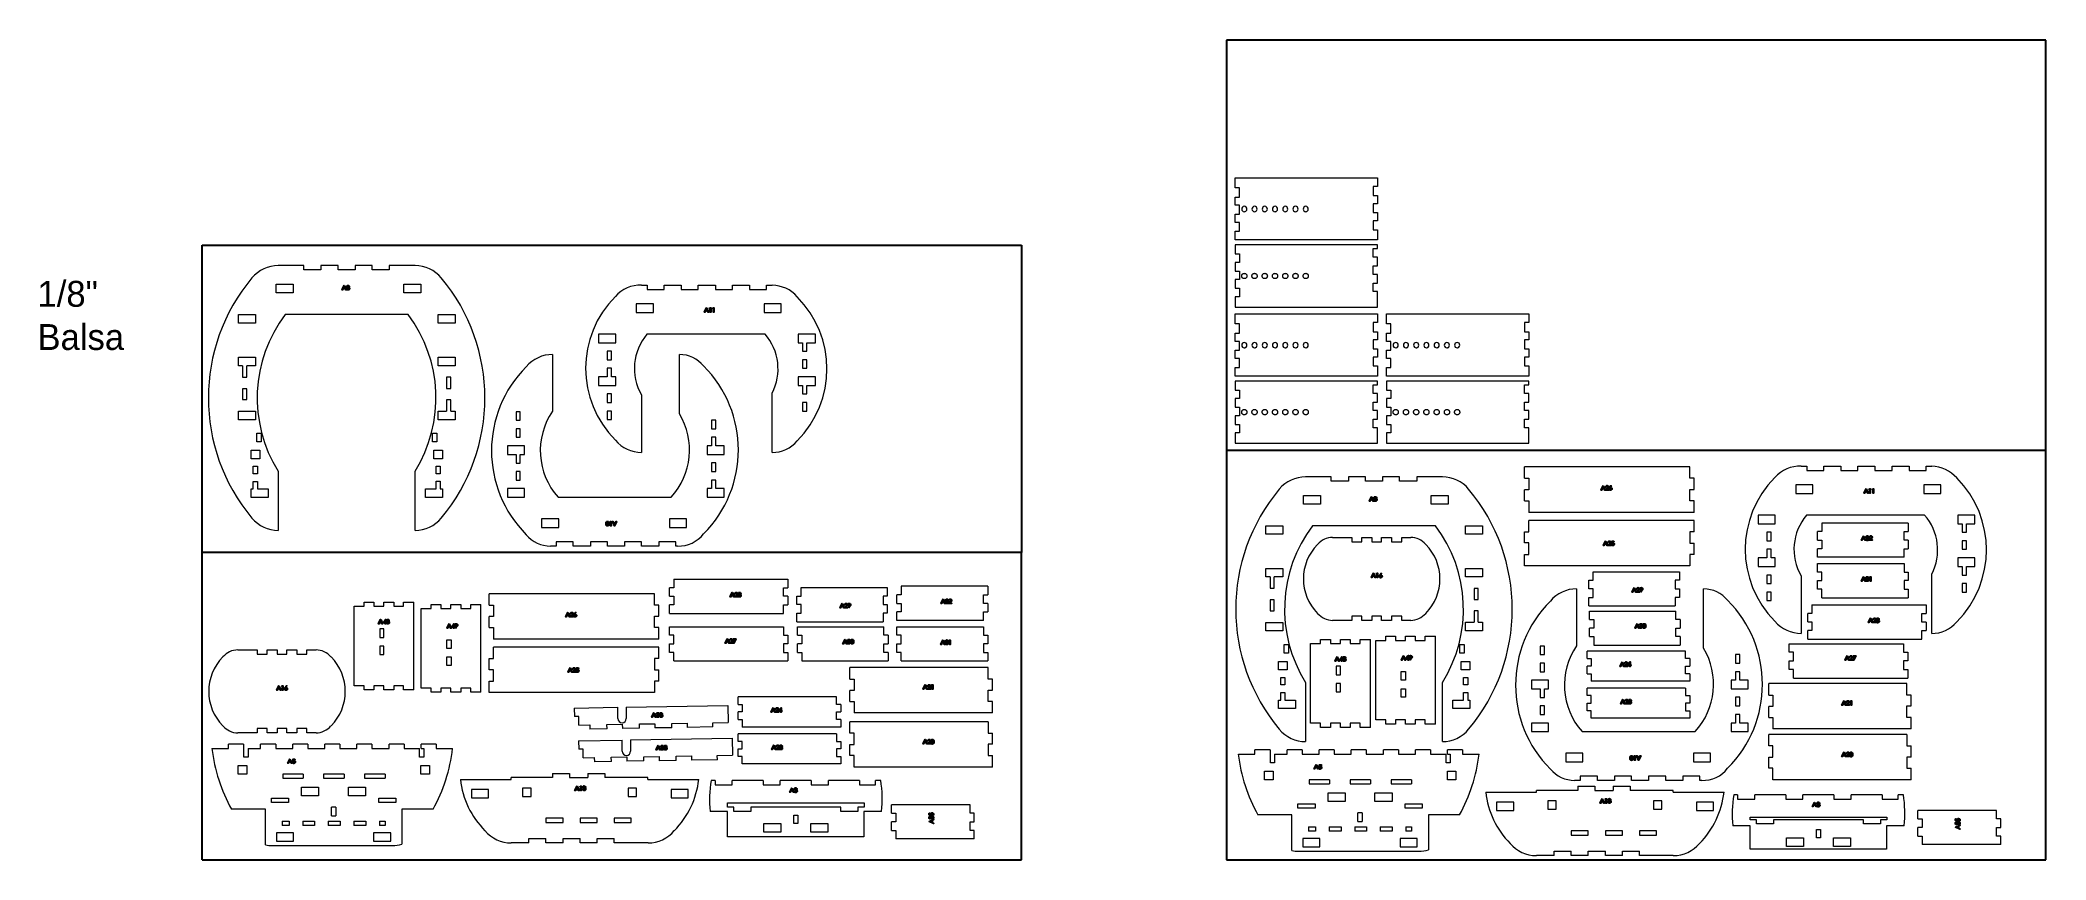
# Model space of a CAD drawing. Header units: inches. Extents: x -4.7 to 54, y 0 to 24.
import ezdxf

# ---------------------------------------------------------------- set-up
doc = ezdxf.new("R2010")
doc.units = ezdxf.units.IN
doc.header["$MEASUREMENT"] = 0

msp = doc.modelspace()

# ---------------------------------------------------------------- texts
at = {"insert": (-4.825, 16.952), "char_height": 0.7586, "attachment_point": 1}
msp.add_mtext_dynamic_manual_height_columns('1/8" Balsa', width=0.69125, gutter_width=0.689, heights=[0], dxfattribs=at)

# ---------------------------------------------------------------- linework, layer by layer
for p, q in [((54, 24), (30, 24)), ((30, 24), (30, 0)), ((54, 0), (54, 24)), ((0, 9), (0, 18)), ((0, 18), (24, 18)), ((24, 18), (24, 9)), ((30, 12), (54, 12)), ((0, 0), (0, 9)), ((24, 9), (0, 9)), ((24, 0), (24, 9)), ((0, 0), (24, 0)), ((30, 0), (54, 0))]:
    msp.add_line(p, q)
at = {"color": 1, "linetype": 'Continuous', "lineweight": 15}
for p, q in [((30.252, 19.674), (30.252, 19.972)), ((30.252, 19.972), (34.422, 19.972)), ((30.377, 19.674), (30.252, 19.674)), ((30.252, 19.165), (30.252, 19.404)), ((30.252, 19.404), (30.377, 19.404)), ((30.377, 19.404), (30.377, 19.674)), ((34.422, 19.719), (34.297, 19.719)), ((34.297, 19.719), (34.297, 19.448)), ((34.297, 19.448), (34.422, 19.448)), ((34.422, 19.972), (34.422, 19.719)), ((34.422, 19.448), (34.422, 19.209)), ((30.377, 19.165), (30.252, 19.165)), ((30.252, 18.661), (30.252, 18.909)), ((30.252, 18.909), (30.377, 18.909)), ((30.377, 18.909), (30.377, 19.165)), ((34.422, 19.209), (34.297, 19.209)), ((34.297, 19.209), (34.297, 18.952)), ((34.297, 18.952), (34.422, 18.952)), ((34.422, 18.952), (34.422, 18.705)), ((30.377, 18.661), (30.252, 18.661)), ((30.252, 18.151), (30.252, 18.405)), ((30.252, 18.405), (30.377, 18.405)), ((30.377, 18.405), (30.377, 18.661)), ((34.422, 18.705), (34.297, 18.705)), ((34.297, 18.705), (34.297, 18.45)), ((34.297, 18.45), (34.422, 18.45)), ((34.422, 18.45), (34.422, 18.151)), ((34.422, 18.151), (30.252, 18.151)), ((30.252, 18.005), (30.252, 17.741)), ((34.422, 18.005), (30.252, 18.005)), ((30.252, 17.741), (30.377, 17.741)), ((30.377, 17.741), (30.377, 17.488)), ((34.297, 17.895), (34.422, 17.895)), ((34.297, 17.641), (34.297, 17.895)), ((34.422, 17.641), (34.297, 17.641)), ((34.422, 17.895), (34.422, 18.005)), ((34.422, 17.389), (34.422, 17.641)), ((2.979, 17.398), (2.224, 17.398)), ((2.979, 17.273), (2.979, 17.398)), ((3.479, 17.273), (2.979, 17.273)), ((3.479, 17.398), (3.479, 17.273)), ((3.979, 17.398), (3.479, 17.398)), ((3.979, 17.273), (3.979, 17.398)), ((4.479, 17.273), (3.979, 17.273)), ((4.479, 17.398), (4.479, 17.273)), ((4.979, 17.398), (4.479, 17.398)), ((4.979, 17.273), (4.979, 17.398)), ((5.479, 17.273), (4.979, 17.273)), ((5.479, 17.398), (5.479, 17.273)), ((6.235, 17.398), (5.479, 17.398)), ((30.252, 17.488), (30.252, 17.237)), ((30.377, 17.488), (30.252, 17.488)), ((30.252, 17.237), (30.377, 17.237)), ((30.377, 17.237), (30.377, 16.987)), ((34.297, 17.389), (34.422, 17.389)), ((34.297, 17.138), (34.297, 17.389)), ((34.422, 17.138), (34.297, 17.138)), ((34.422, 16.887), (34.422, 17.138)), ((2.164, 16.851), (2.664, 16.851)), ((2.164, 16.601), (2.164, 16.851)), ((2.664, 16.601), (2.164, 16.601)), ((2.664, 16.851), (2.664, 16.601)), ((5.907, 16.851), (6.407, 16.851)), ((5.907, 16.601), (5.907, 16.851)), ((6.407, 16.601), (5.907, 16.601)), ((6.407, 16.851), (6.407, 16.601)), ((12.868, 16.822), (13.03, 16.822)), ((13.03, 16.822), (13.03, 16.697)), ((13.03, 16.697), (13.53, 16.697)), ((13.53, 16.697), (13.53, 16.822)), ((13.53, 16.822), (14.03, 16.822)), ((14.03, 16.822), (14.03, 16.697)), ((14.03, 16.697), (14.53, 16.697)), ((14.53, 16.697), (14.53, 16.822)), ((14.53, 16.822), (15.03, 16.822)), ((15.03, 16.822), (15.03, 16.697)), ((15.03, 16.697), (15.53, 16.697)), ((15.53, 16.697), (15.53, 16.822)), ((15.53, 16.822), (16.03, 16.822)), ((16.03, 16.822), (16.03, 16.697)), ((16.03, 16.697), (16.53, 16.697)), ((16.53, 16.697), (16.53, 16.822)), ((16.53, 16.822), (16.693, 16.822)), ((30.252, 16.987), (30.252, 16.737)), ((30.377, 16.987), (30.252, 16.987)), ((30.252, 16.737), (30.377, 16.737)), ((30.252, 16.486), (30.252, 16.184)), ((30.377, 16.486), (30.252, 16.486)), ((30.377, 16.737), (30.377, 16.486)), ((34.297, 16.887), (34.422, 16.887)), ((34.297, 16.637), (34.297, 16.887)), ((34.422, 16.637), (34.297, 16.637)), ((34.422, 16.184), (34.422, 16.637)), ((1.06, 15.968), (1.56, 15.968)), ((1.06, 15.718), (1.06, 15.968)), ((1.56, 15.968), (1.56, 15.718)), ((6.028, 15.968), (2.431, 15.968)), ((6.908, 15.968), (7.408, 15.968)), ((6.908, 15.718), (6.908, 15.968)), ((7.408, 15.968), (7.408, 15.718)), ((13.215, 16.276), (12.715, 16.276)), ((12.715, 16.276), (12.715, 16.026)), ((12.715, 16.026), (13.215, 16.026)), ((13.215, 16.026), (13.215, 16.276)), ((16.958, 16.276), (16.458, 16.276)), ((16.458, 16.276), (16.458, 16.026)), ((16.458, 16.026), (16.958, 16.026)), ((16.958, 16.026), (16.958, 16.276)), ((30.252, 16.184), (34.422, 16.184)), ((34.687, 15.689), (34.687, 15.987)), ((34.687, 15.987), (38.857, 15.987)), ((38.857, 15.987), (38.857, 15.734)), ((1.56, 15.718), (1.06, 15.718)), ((7.408, 15.718), (6.908, 15.718)), ((12.111, 15.392), (11.611, 15.392)), ((11.611, 15.392), (11.611, 15.142)), ((12.111, 15.142), (12.111, 15.392)), ((16.485, 15.392), (13.026, 15.392)), ((17.959, 15.392), (17.459, 15.392)), ((17.459, 15.392), (17.459, 15.142)), ((17.959, 15.142), (17.959, 15.392)), ((34.812, 15.689), (34.687, 15.689)), ((34.687, 15.179), (34.687, 15.419)), ((34.687, 15.419), (34.812, 15.419)), ((34.812, 15.419), (34.812, 15.689)), ((38.857, 15.734), (38.732, 15.734)), ((38.732, 15.734), (38.732, 15.462)), ((38.732, 15.462), (38.857, 15.462)), ((38.857, 15.462), (38.857, 15.224)), ((1.06, 14.715), (1.56, 14.715)), ((1.06, 14.465), (1.06, 14.715)), ((1.56, 14.715), (1.56, 14.465)), ((6.908, 14.715), (7.408, 14.715)), ((6.908, 14.465), (6.908, 14.715)), ((7.408, 14.715), (7.408, 14.465)), ((10.259, 14.797), (10.259, 13.133)), ((11.611, 15.142), (12.111, 15.142)), ((11.986, 14.892), (11.861, 14.892)), ((11.861, 14.892), (11.861, 14.642)), ((11.986, 14.642), (11.986, 14.892)), ((13.981, 13.056), (13.981, 14.797)), ((17.459, 15.142), (17.584, 15.142)), ((17.584, 15.142), (17.584, 14.892)), ((17.584, 14.892), (17.709, 14.892)), ((17.709, 14.892), (17.709, 15.142)), ((17.709, 15.142), (17.959, 15.142)), ((34.812, 15.179), (34.687, 15.179)), ((34.687, 14.676), (34.687, 14.923)), ((34.687, 14.923), (34.812, 14.923)), ((34.812, 14.923), (34.812, 15.179)), ((38.857, 15.224), (38.732, 15.224)), ((38.732, 15.224), (38.732, 14.966)), ((38.732, 14.966), (38.857, 14.966)), ((38.857, 14.719), (38.732, 14.719)), ((38.732, 14.719), (38.732, 14.464)), ((38.857, 14.966), (38.857, 14.719)), ((1.185, 14.465), (1.06, 14.465)), ((1.185, 14.465), (1.185, 14.134)), ((1.185, 14.134), (1.31, 14.134)), ((1.31, 14.134), (1.31, 14.465)), ((1.56, 14.465), (1.31, 14.465)), ((7.408, 14.465), (6.908, 14.465)), ((7.283, 14.131), (7.158, 14.131)), ((7.158, 14.131), (7.158, 13.805)), ((7.283, 13.805), (7.283, 14.131)), ((11.861, 14.14), (11.611, 14.14)), ((11.611, 14.14), (11.611, 13.89)), ((11.861, 14.642), (11.986, 14.642)), ((11.861, 14.392), (11.861, 14.14)), ((11.986, 14.392), (11.861, 14.392)), ((11.986, 14.14), (11.986, 14.392)), ((12.111, 14.14), (11.986, 14.14)), ((12.111, 13.89), (12.111, 14.14)), ((17.959, 14.14), (17.459, 14.14)), ((17.459, 14.14), (17.459, 13.89)), ((17.709, 14.642), (17.584, 14.642)), ((17.584, 14.642), (17.584, 14.392)), ((17.584, 14.392), (17.709, 14.392)), ((17.709, 14.392), (17.709, 14.642)), ((17.959, 13.89), (17.959, 14.14)), ((34.812, 14.676), (34.687, 14.676)), ((34.687, 14.166), (34.687, 14.42)), ((34.687, 14.42), (34.812, 14.42)), ((38.857, 14.166), (34.687, 14.166)), ((34.812, 14.42), (34.812, 14.676)), ((38.732, 14.464), (38.857, 14.464)), ((38.857, 14.464), (38.857, 14.166)), ((1.31, 13.795), (1.185, 13.795)), ((1.185, 13.795), (1.185, 13.474)), ((1.31, 13.474), (1.31, 13.795)), ((7.158, 13.805), (7.283, 13.805)), ((11.611, 13.89), (12.111, 13.89)), ((11.986, 13.64), (11.861, 13.64)), ((11.861, 13.64), (11.861, 13.39)), ((11.986, 13.39), (11.986, 13.64)), ((12.868, 13.614), (12.868, 11.928)), ((16.693, 11.928), (16.693, 13.663)), ((17.459, 13.89), (17.584, 13.89)), ((17.584, 13.89), (17.584, 13.64)), ((17.584, 13.64), (17.709, 13.64)), ((17.709, 13.64), (17.709, 13.89)), ((17.709, 13.89), (17.959, 13.89)), ((34.687, 14.019), (34.687, 13.756)), ((38.857, 14.019), (34.687, 14.019)), ((34.687, 13.756), (34.812, 13.756)), ((34.812, 13.756), (34.812, 13.503)), ((38.732, 13.909), (38.857, 13.909)), ((38.732, 13.655), (38.732, 13.909)), ((38.857, 13.655), (38.732, 13.655)), ((38.857, 13.909), (38.857, 14.019)), ((38.857, 13.403), (38.857, 13.655)), ((1.06, 13.135), (1.56, 13.135)), ((1.06, 12.885), (1.06, 13.135)), ((1.185, 13.474), (1.31, 13.474)), ((1.56, 13.135), (1.56, 12.885)), ((6.908, 13.139), (7.158, 13.139)), ((6.908, 12.885), (6.908, 13.139)), ((7.283, 13.471), (7.158, 13.471)), ((7.158, 13.471), (7.158, 13.139)), ((7.283, 13.139), (7.283, 13.471)), ((7.283, 13.139), (7.408, 13.139)), ((7.408, 13.139), (7.408, 12.885)), ((9.191, 13.121), (9.191, 12.871)), ((9.316, 13.121), (9.191, 13.121)), ((9.316, 12.871), (9.316, 13.121)), ((11.861, 13.39), (11.986, 13.39)), ((11.861, 13.14), (11.861, 12.89)), ((11.986, 13.14), (11.861, 13.14)), ((11.986, 12.89), (11.986, 13.14)), ((17.709, 13.39), (17.584, 13.39)), ((17.584, 13.39), (17.584, 13.14)), ((17.584, 13.14), (17.709, 13.14)), ((17.709, 13.14), (17.709, 13.39)), ((34.687, 13.503), (34.687, 13.252)), ((34.812, 13.503), (34.687, 13.503)), ((34.687, 13.252), (34.812, 13.252)), ((34.687, 13.001), (34.687, 12.751)), ((34.812, 13.001), (34.687, 13.001)), ((34.812, 13.252), (34.812, 13.001)), ((38.732, 13.403), (38.857, 13.403)), ((38.732, 13.152), (38.732, 13.403)), ((38.857, 13.152), (38.732, 13.152)), ((38.857, 12.902), (38.857, 13.152)), ((1.56, 12.885), (1.06, 12.885)), ((1.602, 12.489), (1.727, 12.489)), ((1.602, 12.239), (1.602, 12.489)), ((1.727, 12.489), (1.727, 12.239)), ((6.748, 12.489), (6.873, 12.489)), ((6.748, 12.239), (6.748, 12.489)), ((6.873, 12.489), (6.873, 12.239)), ((7.408, 12.885), (6.908, 12.885)), ((9.191, 12.871), (9.316, 12.871)), ((9.316, 12.621), (9.191, 12.621)), ((9.191, 12.621), (9.191, 12.371)), ((9.191, 12.371), (9.316, 12.371)), ((9.316, 12.371), (9.316, 12.621)), ((11.861, 12.89), (11.986, 12.89)), ((14.914, 12.871), (14.914, 12.621)), ((15.039, 12.871), (14.914, 12.871)), ((14.914, 12.621), (15.039, 12.621)), ((14.914, 12.371), (14.914, 12.121)), ((15.039, 12.371), (14.914, 12.371)), ((15.039, 12.621), (15.039, 12.871)), ((15.039, 12.121), (15.039, 12.371)), ((34.687, 12.751), (34.812, 12.751)), ((34.687, 12.501), (34.687, 12.199)), ((34.812, 12.501), (34.687, 12.501)), ((34.812, 12.751), (34.812, 12.501)), ((38.732, 12.902), (38.857, 12.902)), ((38.732, 12.652), (38.732, 12.902)), ((38.857, 12.652), (38.732, 12.652)), ((38.857, 12.199), (38.857, 12.652)), ((1.434, 11.994), (1.684, 11.994)), ((1.434, 11.744), (1.434, 11.994)), ((1.727, 12.239), (1.602, 12.239)), ((1.684, 11.994), (1.684, 11.744)), ((6.873, 12.239), (6.748, 12.239)), ((6.786, 11.994), (7.036, 11.994)), ((6.786, 11.744), (6.786, 11.994)), ((7.036, 11.994), (7.036, 11.744)), ((9.441, 12.121), (8.941, 12.121)), ((8.941, 12.121), (8.941, 11.871)), ((8.941, 11.871), (9.191, 11.871)), ((9.191, 11.871), (9.191, 11.618)), ((9.316, 11.618), (9.316, 11.871)), ((9.316, 11.871), (9.441, 11.871)), ((9.441, 11.871), (9.441, 12.121)), ((14.914, 12.121), (14.789, 12.121)), ((14.789, 12.121), (14.789, 11.871)), ((14.789, 11.871), (15.289, 11.871)), ((15.289, 12.121), (15.039, 12.121)), ((15.289, 11.871), (15.289, 12.121)), ((34.687, 12.199), (38.857, 12.199)), ((1.684, 11.744), (1.434, 11.744)), ((1.496, 11.522), (1.621, 11.522)), ((1.496, 11.304), (1.496, 11.522)), ((1.621, 11.304), (1.496, 11.304)), ((1.621, 11.522), (1.621, 11.304)), ((2.224, 11.378), (2.224, 9.648)), ((6.235, 9.648), (6.235, 11.378)), ((7.036, 11.744), (6.786, 11.744)), ((6.848, 11.523), (6.973, 11.523)), ((6.848, 11.304), (6.848, 11.523)), ((6.973, 11.304), (6.848, 11.304)), ((6.973, 11.523), (6.973, 11.304)), ((9.191, 11.618), (9.316, 11.618)), ((9.316, 11.368), (9.191, 11.368)), ((9.191, 11.368), (9.191, 11.118)), ((9.316, 11.118), (9.316, 11.368)), ((15.039, 11.621), (14.914, 11.621)), ((14.914, 11.621), (14.914, 11.371)), ((14.914, 11.371), (15.039, 11.371)), ((15.039, 11.371), (15.039, 11.621)), ((33.071, 11.214), (32.315, 11.214)), ((33.071, 11.089), (33.071, 11.214)), ((33.571, 11.214), (33.571, 11.089)), ((34.071, 11.214), (33.571, 11.214)), ((34.071, 11.089), (34.071, 11.214)), ((34.571, 11.214), (34.571, 11.089)), ((35.071, 11.214), (34.571, 11.214)), ((35.071, 11.089), (35.071, 11.214)), ((35.571, 11.214), (35.571, 11.089)), ((36.326, 11.214), (35.571, 11.214)), ((43.574, 11.503), (38.73, 11.503)), ((38.73, 11.171), (38.73, 11.503)), ((38.73, 11.171), (38.855, 11.171)), ((38.855, 11.171), (38.855, 10.832)), ((43.574, 11.171), (43.574, 11.503)), ((43.699, 11.171), (43.574, 11.171)), ((43.699, 10.843), (43.699, 11.171)), ((46.831, 11.523), (46.994, 11.523)), ((46.994, 11.523), (46.994, 11.398)), ((46.994, 11.398), (47.494, 11.398)), ((47.494, 11.398), (47.494, 11.523)), ((47.494, 11.523), (47.994, 11.523)), ((47.994, 11.523), (47.994, 11.398)), ((47.994, 11.398), (48.494, 11.398)), ((48.494, 11.398), (48.494, 11.523)), ((48.494, 11.523), (48.994, 11.523)), ((48.994, 11.523), (48.994, 11.398)), ((48.994, 11.398), (49.494, 11.398)), ((49.494, 11.398), (49.494, 11.523)), ((49.494, 11.523), (49.994, 11.523)), ((49.994, 11.523), (49.994, 11.398)), ((49.994, 11.398), (50.494, 11.398)), ((50.494, 11.398), (50.494, 11.523)), ((50.494, 11.523), (50.656, 11.523)), ((1.434, 10.861), (1.496, 10.861)), ((1.434, 10.611), (1.434, 10.861)), ((1.934, 10.611), (1.434, 10.611)), ((1.496, 11.082), (1.621, 11.082)), ((1.496, 10.861), (1.496, 11.082)), ((1.621, 11.082), (1.621, 10.861)), ((1.621, 10.861), (1.934, 10.861)), ((1.934, 10.861), (1.934, 10.611)), ((6.536, 10.861), (6.848, 10.861)), ((6.536, 10.611), (6.536, 10.861)), ((7.036, 10.611), (6.536, 10.611)), ((6.848, 11.083), (6.973, 11.083)), ((6.848, 10.861), (6.848, 11.083)), ((6.973, 11.083), (6.973, 10.861)), ((6.973, 10.861), (7.036, 10.861)), ((7.036, 10.861), (7.036, 10.611)), ((9.441, 10.868), (8.941, 10.868)), ((8.941, 10.868), (8.941, 10.618)), ((8.941, 10.618), (9.441, 10.618)), ((9.191, 11.118), (9.316, 11.118)), ((9.441, 10.618), (9.441, 10.868)), ((10.421, 10.618), (13.735, 10.618)), ((14.914, 10.868), (14.789, 10.868)), ((14.789, 10.868), (14.789, 10.618)), ((14.789, 10.618), (15.289, 10.618)), ((14.914, 11.121), (14.914, 10.868)), ((15.039, 11.121), (14.914, 11.121)), ((15.039, 10.868), (15.039, 11.121)), ((15.289, 10.868), (15.039, 10.868)), ((15.289, 10.618), (15.289, 10.868)), ((32.255, 10.667), (32.755, 10.667)), ((32.255, 10.417), (32.255, 10.667)), ((32.755, 10.667), (32.755, 10.417)), ((33.571, 11.089), (33.071, 11.089)), ((34.571, 11.089), (34.071, 11.089)), ((35.571, 11.089), (35.071, 11.089)), ((35.998, 10.667), (36.498, 10.667)), ((35.998, 10.417), (35.998, 10.667)), ((36.498, 10.667), (36.498, 10.417)), ((38.855, 10.832), (38.73, 10.832)), ((38.73, 10.511), (38.73, 10.832)), ((43.574, 10.843), (43.699, 10.843)), ((43.574, 10.511), (43.574, 10.843)), ((47.178, 10.976), (46.678, 10.976)), ((46.678, 10.976), (46.678, 10.726)), ((46.678, 10.726), (47.178, 10.726)), ((47.178, 10.726), (47.178, 10.976)), ((50.921, 10.976), (50.421, 10.976)), ((50.421, 10.976), (50.421, 10.726)), ((50.421, 10.726), (50.921, 10.726)), ((50.921, 10.726), (50.921, 10.976)), ((32.755, 10.417), (32.255, 10.417)), ((36.498, 10.417), (35.998, 10.417)), ((38.73, 10.511), (38.855, 10.511)), ((38.855, 10.511), (38.855, 10.172)), ((43.699, 10.172), (38.855, 10.172)), ((43.699, 10.511), (43.574, 10.511)), ((43.699, 10.172), (43.699, 10.511)), ((46.074, 10.093), (45.574, 10.093)), ((45.574, 10.093), (45.574, 9.843)), ((46.074, 9.843), (46.074, 10.093)), ((50.448, 10.093), (46.989, 10.093)), ((51.923, 10.093), (51.423, 10.093)), ((51.423, 10.093), (51.423, 9.843)), ((51.923, 9.843), (51.923, 10.093)), ((10.442, 9.985), (9.942, 9.985)), ((9.942, 9.985), (9.942, 9.735)), ((9.942, 9.735), (10.442, 9.735)), ((10.442, 9.735), (10.442, 9.985)), ((14.185, 9.985), (13.685, 9.985)), ((13.685, 9.985), (13.685, 9.735)), ((13.685, 9.735), (14.185, 9.735)), ((14.185, 9.735), (14.185, 9.985)), ((31.151, 9.784), (31.651, 9.784)), ((31.151, 9.534), (31.151, 9.784)), ((31.651, 9.534), (31.151, 9.534)), ((31.651, 9.784), (31.651, 9.534)), ((36.119, 9.784), (32.522, 9.784)), ((33.108, 9.439), (33.674, 9.439)), ((33.674, 9.439), (33.674, 9.314)), ((33.962, 9.314), (33.962, 9.439)), ((33.962, 9.439), (34.254, 9.439)), ((34.254, 9.439), (34.254, 9.314)), ((34.542, 9.314), (34.542, 9.439)), ((34.542, 9.439), (34.834, 9.439)), ((34.834, 9.439), (34.834, 9.314)), ((35.132, 9.314), (35.132, 9.439)), ((35.132, 9.439), (35.397, 9.439)), ((37, 9.784), (37.5, 9.784)), ((37, 9.534), (37, 9.784)), ((37.5, 9.534), (37, 9.534)), ((37.5, 9.784), (37.5, 9.534)), ((38.73, 9.604), (38.855, 9.604)), ((38.73, 9.278), (38.73, 9.604)), ((38.855, 9.604), (38.855, 9.938)), ((43.699, 9.938), (38.855, 9.938)), ((43.699, 9.604), (43.574, 9.604)), ((43.574, 9.604), (43.574, 9.272)), ((43.699, 9.604), (43.699, 9.938)), ((45.574, 9.843), (46.074, 9.843)), ((45.949, 9.593), (45.824, 9.593)), ((45.824, 9.593), (45.824, 9.343)), ((45.949, 9.343), (45.949, 9.593)), ((47.308, 9.361), (47.308, 9.611)), ((47.433, 9.611), (47.308, 9.611)), ((47.433, 9.861), (47.433, 9.611)), ((49.971, 9.861), (47.433, 9.861)), ((49.846, 9.611), (49.971, 9.611)), ((49.846, 9.361), (49.846, 9.611)), ((49.971, 9.861), (49.971, 9.611)), ((51.423, 9.843), (51.548, 9.843)), ((51.548, 9.843), (51.548, 9.593)), ((51.548, 9.593), (51.673, 9.593)), ((51.673, 9.593), (51.673, 9.843)), ((51.673, 9.843), (51.923, 9.843)), ((10.37, 9.188), (10.203, 9.188)), ((10.87, 9.313), (10.37, 9.313)), ((10.37, 9.313), (10.37, 9.188)), ((10.87, 9.188), (10.87, 9.313)), ((11.37, 9.188), (10.87, 9.188)), ((11.87, 9.313), (11.37, 9.313)), ((11.37, 9.313), (11.37, 9.188)), ((11.87, 9.188), (11.87, 9.313)), ((12.37, 9.188), (11.87, 9.188)), ((12.87, 9.313), (12.37, 9.313)), ((12.37, 9.313), (12.37, 9.188)), ((12.87, 9.188), (12.87, 9.313)), ((13.37, 9.188), (12.87, 9.188)), ((13.87, 9.313), (13.37, 9.313)), ((13.37, 9.313), (13.37, 9.188)), ((13.87, 9.188), (13.87, 9.313)), ((13.925, 9.188), (13.87, 9.188)), ((33.674, 9.314), (33.962, 9.314)), ((34.254, 9.314), (34.542, 9.314)), ((34.834, 9.314), (35.132, 9.314)), ((38.855, 9.278), (38.73, 9.278)), ((38.73, 8.944), (38.855, 8.944)), ((38.73, 8.612), (38.73, 8.944)), ((38.855, 8.944), (38.855, 9.278)), ((43.574, 9.272), (43.699, 9.272)), ((43.699, 8.944), (43.574, 8.944)), ((43.574, 8.944), (43.574, 8.612)), ((43.699, 8.944), (43.699, 9.272)), ((45.824, 8.84), (45.574, 8.84)), ((45.574, 8.84), (45.574, 8.59)), ((45.824, 9.343), (45.949, 9.343)), ((45.824, 9.093), (45.824, 8.84)), ((45.949, 9.093), (45.824, 9.093)), ((45.949, 8.84), (45.949, 9.093)), ((46.074, 8.84), (45.949, 8.84)), ((46.074, 8.59), (46.074, 8.84)), ((47.308, 9.361), (47.433, 9.361)), ((47.433, 9.111), (47.308, 9.111)), ((47.308, 8.859), (47.308, 9.111)), ((49.846, 8.859), (47.308, 8.859)), ((47.433, 9.361), (47.433, 9.111)), ((49.971, 9.361), (49.846, 9.361)), ((49.846, 9.111), (49.971, 9.111)), ((49.846, 8.859), (49.846, 9.111)), ((49.971, 9.361), (49.971, 9.111)), ((51.923, 8.84), (51.423, 8.84)), ((51.423, 8.84), (51.423, 8.59)), ((51.673, 9.343), (51.548, 9.343)), ((51.548, 9.343), (51.548, 9.093)), ((51.548, 9.093), (51.673, 9.093)), ((51.673, 9.093), (51.673, 9.343)), ((51.923, 8.59), (51.923, 8.84)), ((31.151, 8.532), (31.651, 8.532)), ((31.151, 8.282), (31.151, 8.532)), ((31.276, 8.282), (31.151, 8.282)), ((31.276, 8.282), (31.276, 7.95)), ((31.401, 7.95), (31.401, 8.282)), ((31.651, 8.282), (31.401, 8.282)), ((31.651, 8.532), (31.651, 8.282)), ((37, 8.532), (37.5, 8.532)), ((37, 8.282), (37, 8.532)), ((37.5, 8.282), (37, 8.282)), ((37.5, 8.532), (37.5, 8.282)), ((43.574, 8.612), (38.73, 8.612)), ((40.74, 8.185), (40.74, 8.435)), ((40.74, 8.435), (43.265, 8.435)), ((43.265, 8.435), (43.265, 8.185)), ((45.574, 8.59), (46.074, 8.59)), ((45.949, 8.34), (45.824, 8.34)), ((45.824, 8.34), (45.824, 8.09)), ((45.949, 8.09), (45.949, 8.34)), ((46.831, 8.315), (46.831, 6.628)), ((47.308, 8.427), (47.308, 8.677)), ((47.308, 8.677), (49.846, 8.677)), ((47.433, 8.427), (47.308, 8.427)), ((47.433, 8.177), (47.433, 8.427)), ((49.846, 8.677), (49.846, 8.427)), ((49.846, 8.427), (49.971, 8.427)), ((49.971, 8.427), (49.971, 8.177)), ((50.656, 6.628), (50.656, 8.363)), ((51.423, 8.59), (51.548, 8.59)), ((51.548, 8.59), (51.548, 8.34)), ((51.548, 8.34), (51.673, 8.34)), ((51.673, 8.34), (51.673, 8.59)), ((51.673, 8.59), (51.923, 8.59)), ((13.247, 7.793), (8.403, 7.793)), ((8.403, 7.461), (8.403, 7.793)), ((13.247, 7.461), (13.247, 7.793)), ((13.685, 7.718), (13.685, 7.966)), ((13.81, 7.966), (13.685, 7.966)), ((13.685, 7.718), (13.81, 7.718)), ((13.81, 8.218), (17.153, 8.218)), ((13.81, 8.218), (13.81, 7.966)), ((13.81, 7.718), (13.81, 7.466)), ((17.028, 7.966), (17.153, 7.966)), ((17.028, 7.716), (17.028, 7.966)), ((17.153, 7.716), (17.028, 7.716)), ((17.153, 8.218), (17.153, 7.966)), ((17.153, 7.716), (17.153, 7.466)), ((17.416, 7.724), (17.541, 7.724)), ((17.416, 7.474), (17.416, 7.724)), ((17.541, 7.724), (17.541, 7.974)), ((17.541, 7.974), (20.066, 7.974)), ((20.066, 7.724), (19.941, 7.724)), ((19.941, 7.724), (19.941, 7.474)), ((20.066, 7.974), (20.066, 7.724)), ((20.348, 7.51), (20.348, 7.76)), ((20.473, 7.76), (20.348, 7.76)), ((20.473, 8.01), (20.473, 7.76)), ((23.011, 8.01), (20.473, 8.01)), ((22.886, 7.76), (23.011, 7.76)), ((22.886, 7.51), (22.886, 7.76)), ((23.011, 8.01), (23.011, 7.76)), ((31.276, 7.95), (31.401, 7.95)), ((37.375, 7.947), (37.25, 7.947)), ((37.25, 7.947), (37.25, 7.622)), ((37.375, 7.622), (37.375, 7.947)), ((40.253, 7.935), (40.253, 6.271)), ((40.615, 8.185), (40.74, 8.185)), ((40.615, 7.935), (40.615, 8.185)), ((40.74, 7.935), (40.615, 7.935)), ((40.615, 7.435), (40.615, 7.685)), ((40.615, 7.685), (40.74, 7.685)), ((40.74, 7.685), (40.74, 7.935)), ((43.265, 8.185), (43.14, 8.185)), ((43.14, 8.185), (43.14, 7.935)), ((43.14, 7.935), (43.265, 7.935)), ((43.265, 7.685), (43.14, 7.685)), ((43.14, 7.685), (43.14, 7.435)), ((43.265, 7.935), (43.265, 7.685)), ((43.975, 6.194), (43.975, 7.935)), ((45.824, 8.09), (45.949, 8.09)), ((45.824, 7.84), (45.824, 7.59)), ((45.949, 7.84), (45.824, 7.84)), ((45.949, 7.59), (45.949, 7.84)), ((47.308, 8.177), (47.433, 8.177)), ((47.308, 7.927), (47.308, 8.177)), ((47.433, 7.927), (47.308, 7.927)), ((47.433, 7.675), (47.433, 7.927)), ((47.433, 7.675), (49.971, 7.675)), ((49.971, 8.177), (49.846, 8.177)), ((49.846, 8.177), (49.846, 7.927)), ((49.846, 7.927), (49.971, 7.927)), ((49.971, 7.927), (49.971, 7.675)), ((51.673, 8.09), (51.548, 8.09)), ((51.548, 8.09), (51.548, 7.84)), ((51.548, 7.84), (51.673, 7.84)), ((51.673, 7.84), (51.673, 8.09)), ((4.448, 5.099), (4.448, 7.424)), ((4.448, 7.424), (4.74, 7.424)), ((4.74, 7.424), (4.74, 7.549)), ((4.74, 7.549), (5.028, 7.549)), ((5.028, 7.549), (5.028, 7.424)), ((5.028, 7.424), (5.32, 7.424)), ((5.32, 7.424), (5.32, 7.549)), ((5.32, 7.549), (5.608, 7.549)), ((5.608, 7.549), (5.608, 7.424)), ((5.608, 7.424), (5.9, 7.424)), ((5.9, 7.424), (5.9, 7.549)), ((5.9, 7.549), (6.198, 7.549)), ((6.198, 4.974), (6.198, 7.549)), ((6.413, 5.031), (6.413, 7.356)), ((6.413, 7.356), (6.704, 7.356)), ((6.704, 7.481), (6.993, 7.481)), ((6.704, 7.356), (6.704, 7.481)), ((6.993, 7.481), (6.993, 7.356)), ((6.993, 7.356), (7.284, 7.356)), ((7.284, 7.356), (7.284, 7.481)), ((7.284, 7.481), (7.573, 7.481)), ((7.573, 7.481), (7.573, 7.356)), ((7.573, 7.356), (7.864, 7.356)), ((7.864, 7.356), (7.864, 7.481)), ((7.864, 7.481), (8.163, 7.481)), ((8.163, 4.906), (8.163, 7.481)), ((8.403, 7.461), (8.528, 7.461)), ((8.528, 7.122), (8.403, 7.122)), ((8.403, 6.801), (8.403, 7.122)), ((8.528, 7.461), (8.528, 7.122)), ((13.372, 7.461), (13.247, 7.461)), ((13.247, 7.133), (13.372, 7.133)), ((13.247, 6.801), (13.247, 7.133)), ((13.372, 7.133), (13.372, 7.461)), ((13.81, 7.466), (13.685, 7.466)), ((13.685, 7.216), (13.685, 7.466)), ((13.685, 7.216), (17.028, 7.216)), ((17.028, 7.466), (17.153, 7.466)), ((17.028, 7.216), (17.028, 7.466)), ((17.541, 7.474), (17.416, 7.474)), ((17.416, 6.974), (17.416, 7.224)), ((17.416, 7.224), (17.541, 7.224)), ((17.541, 7.224), (17.541, 7.474)), ((19.941, 7.474), (20.066, 7.474)), ((20.066, 7.224), (19.941, 7.224)), ((19.941, 7.224), (19.941, 6.974)), ((20.066, 7.474), (20.066, 7.224)), ((20.348, 7.51), (20.473, 7.51)), ((20.473, 7.26), (20.348, 7.26)), ((20.348, 7.008), (20.348, 7.26)), ((20.473, 7.51), (20.473, 7.26)), ((23.011, 7.51), (22.886, 7.51)), ((22.886, 7.26), (23.011, 7.26)), ((22.886, 7.008), (22.886, 7.26)), ((23.011, 7.51), (23.011, 7.26)), ((31.401, 7.611), (31.276, 7.611)), ((31.276, 7.611), (31.276, 7.29)), ((31.276, 7.29), (31.401, 7.29)), ((31.401, 7.29), (31.401, 7.611)), ((33.962, 7.138), (33.674, 7.138)), ((33.674, 7.138), (33.674, 7.013)), ((33.962, 7.013), (33.962, 7.138)), ((34.542, 7.138), (34.254, 7.138)), ((34.254, 7.138), (34.254, 7.013)), ((34.542, 7.013), (34.542, 7.138)), ((35.132, 7.138), (34.834, 7.138)), ((34.834, 7.138), (34.834, 7.013)), ((35.132, 7.013), (35.132, 7.138)), ((37.25, 7.622), (37.375, 7.622)), ((37.375, 7.287), (37.25, 7.287)), ((37.25, 7.287), (37.25, 6.955)), ((37.375, 6.955), (37.375, 7.287)), ((40.615, 7.435), (43.14, 7.435)), ((40.637, 7.036), (40.637, 7.286)), ((40.637, 7.286), (43.162, 7.286)), ((43.162, 7.036), (43.162, 7.286)), ((45.824, 7.59), (45.949, 7.59)), ((47.023, 6.966), (47.023, 7.213)), ((47.148, 7.213), (47.023, 7.213)), ((47.148, 7.466), (50.491, 7.466)), ((47.148, 7.466), (47.148, 7.213)), ((50.366, 7.213), (50.491, 7.213)), ((50.366, 6.963), (50.366, 7.213)), ((50.491, 7.466), (50.491, 7.213)), ((5.198, 6.761), (5.198, 6.511)), ((5.323, 6.761), (5.198, 6.761)), ((5.198, 6.511), (5.323, 6.511)), ((5.323, 6.511), (5.323, 6.761)), ((8.403, 6.801), (8.528, 6.801)), ((8.528, 6.801), (8.528, 6.462)), ((13.372, 6.801), (13.247, 6.801)), ((13.372, 6.462), (13.372, 6.801)), ((13.685, 6.826), (17.028, 6.826)), ((13.685, 6.576), (13.685, 6.826)), ((13.81, 6.576), (13.685, 6.576)), ((13.81, 6.324), (13.81, 6.576)), ((17.028, 6.826), (17.028, 6.576)), ((17.028, 6.576), (17.153, 6.576)), ((17.153, 6.576), (17.153, 6.326)), ((17.416, 6.974), (19.941, 6.974)), ((17.438, 6.575), (17.438, 6.825)), ((17.438, 6.825), (19.963, 6.825)), ((17.438, 6.575), (17.563, 6.575)), ((17.563, 6.575), (17.563, 6.325)), ((19.963, 6.575), (19.963, 6.825)), ((20.088, 6.575), (19.963, 6.575)), ((20.088, 6.575), (20.088, 6.325)), ((22.886, 7.008), (20.348, 7.008)), ((20.348, 6.576), (20.348, 6.826)), ((20.348, 6.826), (22.886, 6.826)), ((20.473, 6.576), (20.348, 6.576)), ((20.473, 6.326), (20.473, 6.576)), ((22.886, 6.826), (22.886, 6.576)), ((22.886, 6.576), (23.011, 6.576)), ((23.011, 6.576), (23.011, 6.326)), ((31.151, 6.951), (31.651, 6.951)), ((31.151, 6.701), (31.151, 6.951)), ((31.651, 6.701), (31.151, 6.701)), ((31.651, 6.951), (31.651, 6.701)), ((33.674, 7.013), (33.108, 7.013)), ((34.254, 7.013), (33.962, 7.013)), ((34.834, 7.013), (34.542, 7.013)), ((34.663, 6.549), (34.951, 6.549)), ((34.663, 6.424), (34.663, 6.549)), ((34.951, 6.549), (34.951, 6.424)), ((35.397, 7.013), (35.132, 7.013)), ((35.243, 6.424), (35.243, 6.549)), ((35.243, 6.549), (35.531, 6.549)), ((35.531, 6.549), (35.531, 6.424)), ((35.823, 6.424), (35.823, 6.549)), ((35.823, 6.549), (36.121, 6.549)), ((36.121, 3.974), (36.121, 6.549)), ((37, 6.955), (37.25, 6.955)), ((37, 6.701), (37, 6.955)), ((37.5, 6.701), (37, 6.701)), ((37.375, 6.955), (37.5, 6.955)), ((37.5, 6.955), (37.5, 6.701)), ((40.637, 7.036), (40.762, 7.036)), ((40.762, 6.786), (40.637, 6.786)), ((40.637, 6.536), (40.637, 6.786)), ((40.637, 6.536), (40.762, 6.536)), ((40.762, 7.036), (40.762, 6.786)), ((40.762, 6.536), (40.762, 6.286)), ((43.287, 7.036), (43.162, 7.036)), ((43.162, 6.786), (43.287, 6.786)), ((43.162, 6.536), (43.162, 6.786)), ((43.287, 6.536), (43.162, 6.536)), ((43.287, 7.036), (43.287, 6.786)), ((43.287, 6.536), (43.287, 6.286)), ((47.023, 6.966), (47.148, 6.966)), ((47.148, 6.713), (47.023, 6.713)), ((47.023, 6.463), (47.023, 6.713)), ((47.023, 6.463), (50.366, 6.463)), ((47.148, 6.966), (47.148, 6.713)), ((50.491, 6.963), (50.366, 6.963)), ((50.366, 6.713), (50.491, 6.713)), ((50.366, 6.463), (50.366, 6.713)), ((50.491, 6.963), (50.491, 6.713)), ((1.045, 6.146), (1.611, 6.146)), ((1.611, 6.146), (1.611, 6.021)), ((1.611, 6.021), (1.899, 6.021)), ((1.899, 6.021), (1.899, 6.146)), ((1.899, 6.146), (2.191, 6.146)), ((2.191, 6.146), (2.191, 6.021)), ((2.191, 6.021), (2.479, 6.021)), ((2.479, 6.021), (2.479, 6.146)), ((2.479, 6.146), (2.771, 6.146)), ((2.771, 6.146), (2.771, 6.021)), ((2.771, 6.021), (3.069, 6.021)), ((3.069, 6.021), (3.069, 6.146)), ((3.069, 6.146), (3.334, 6.146)), ((5.198, 6.261), (5.198, 6.011)), ((5.323, 6.261), (5.198, 6.261)), ((5.198, 6.011), (5.323, 6.011)), ((5.323, 6.011), (5.323, 6.261)), ((7.163, 6.193), (7.163, 6.443)), ((7.163, 6.443), (7.288, 6.443)), ((7.288, 6.193), (7.163, 6.193)), ((7.163, 5.693), (7.163, 5.943)), ((7.163, 5.943), (7.288, 5.943)), ((7.288, 6.443), (7.288, 6.193)), ((7.288, 5.943), (7.288, 5.693)), ((8.403, 5.893), (8.528, 5.893)), ((8.403, 5.568), (8.403, 5.893)), ((13.372, 6.462), (8.528, 6.462)), ((8.528, 5.893), (8.528, 6.228)), ((13.372, 6.228), (8.528, 6.228)), ((13.372, 5.893), (13.247, 5.893)), ((13.247, 5.893), (13.247, 5.562)), ((13.372, 5.893), (13.372, 6.228)), ((13.685, 6.076), (13.685, 6.324)), ((13.685, 6.324), (13.81, 6.324)), ((13.81, 6.076), (13.685, 6.076)), ((13.81, 5.824), (13.81, 6.076)), ((17.153, 6.326), (17.028, 6.326)), ((17.028, 6.326), (17.028, 6.076)), ((17.028, 6.076), (17.153, 6.076)), ((17.153, 6.076), (17.153, 5.824)), ((17.563, 6.325), (17.438, 6.325)), ((17.438, 6.075), (17.438, 6.325)), ((17.438, 6.075), (17.563, 6.075)), ((17.563, 6.075), (17.563, 5.825)), ((19.963, 6.325), (20.088, 6.325)), ((19.963, 6.075), (19.963, 6.325)), ((20.088, 6.075), (19.963, 6.075)), ((20.088, 6.075), (20.088, 5.825)), ((20.348, 6.326), (20.473, 6.326)), ((20.348, 6.076), (20.348, 6.326)), ((20.473, 6.076), (20.348, 6.076)), ((20.473, 5.824), (20.473, 6.076)), ((23.011, 6.326), (22.886, 6.326)), ((22.886, 6.326), (22.886, 6.076)), ((22.886, 6.076), (23.011, 6.076)), ((23.011, 6.076), (23.011, 5.824)), ((31.693, 6.305), (31.818, 6.305)), ((31.693, 6.055), (31.693, 6.305)), ((31.818, 6.055), (31.693, 6.055)), ((31.818, 6.305), (31.818, 6.055)), ((32.464, 4.005), (32.464, 6.33)), ((32.464, 6.33), (32.756, 6.33)), ((32.756, 6.33), (32.756, 6.455)), ((32.756, 6.455), (33.044, 6.455)), ((33.044, 6.455), (33.044, 6.33)), ((33.044, 6.33), (33.336, 6.33)), ((33.336, 6.33), (33.336, 6.455)), ((33.336, 6.455), (33.624, 6.455)), ((33.624, 6.455), (33.624, 6.33)), ((33.624, 6.33), (33.916, 6.33)), ((33.916, 6.33), (33.916, 6.455)), ((33.916, 6.455), (34.214, 6.455)), ((34.214, 3.88), (34.214, 6.455)), ((34.371, 4.099), (34.371, 6.424)), ((34.371, 6.424), (34.663, 6.424)), ((34.951, 6.424), (35.243, 6.424)), ((35.531, 6.424), (35.823, 6.424)), ((36.839, 6.305), (36.964, 6.305)), ((36.839, 6.055), (36.839, 6.305)), ((36.964, 6.055), (36.839, 6.055)), ((36.964, 6.305), (36.964, 6.055)), ((39.185, 6.259), (39.185, 6.009)), ((39.31, 6.259), (39.185, 6.259)), ((39.185, 6.009), (39.31, 6.009)), ((39.31, 6.009), (39.31, 6.259)), ((40.56, 5.891), (40.56, 6.112)), ((43.447, 6.112), (40.56, 6.112)), ((40.56, 5.891), (40.685, 5.891)), ((40.685, 5.891), (40.685, 5.67)), ((40.762, 6.286), (43.287, 6.286)), ((43.447, 5.891), (43.447, 6.112)), ((43.572, 5.891), (43.447, 5.891)), ((43.572, 5.891), (43.572, 5.672)), ((44.908, 6.009), (44.908, 5.759)), ((45.033, 6.009), (44.908, 6.009)), ((45.033, 5.759), (45.033, 6.009)), ((46.483, 6.327), (49.827, 6.327)), ((46.483, 6.077), (46.483, 6.327)), ((46.608, 6.077), (46.483, 6.077)), ((46.608, 5.824), (46.608, 6.077)), ((49.827, 6.327), (49.827, 6.077)), ((49.827, 6.077), (49.952, 6.077)), ((49.952, 6.077), (49.952, 5.827)), ((7.288, 5.693), (7.163, 5.693)), ((8.528, 5.568), (8.403, 5.568)), ((8.528, 5.233), (8.528, 5.568)), ((13.247, 5.562), (13.372, 5.562)), ((13.372, 5.233), (13.372, 5.562)), ((13.81, 5.824), (17.153, 5.824)), ((17.563, 5.825), (20.088, 5.825)), ((23.018, 5.633), (18.973, 5.633)), ((18.973, 5.294), (18.973, 5.633)), ((18.973, 5.294), (19.098, 5.294)), ((19.098, 5.294), (19.098, 4.962)), ((20.473, 5.824), (23.011, 5.824)), ((23.018, 5.294), (23.018, 5.633)), ((23.143, 5.294), (23.018, 5.294)), ((23.143, 4.973), (23.143, 5.294)), ((31.525, 5.811), (31.775, 5.811)), ((31.525, 5.561), (31.525, 5.811)), ((31.775, 5.561), (31.525, 5.561)), ((31.588, 5.339), (31.713, 5.339)), ((31.588, 5.121), (31.588, 5.339)), ((31.713, 5.339), (31.713, 5.121)), ((31.775, 5.811), (31.775, 5.561)), ((33.214, 5.667), (33.214, 5.417)), ((33.339, 5.667), (33.214, 5.667)), ((33.214, 5.417), (33.339, 5.417)), ((33.339, 5.417), (33.339, 5.667)), ((35.121, 5.261), (35.121, 5.511)), ((35.121, 5.511), (35.246, 5.511)), ((35.246, 5.511), (35.246, 5.261)), ((36.877, 5.811), (37.127, 5.811)), ((36.877, 5.561), (36.877, 5.811)), ((37.127, 5.561), (36.877, 5.561)), ((36.94, 5.34), (37.065, 5.34)), ((36.94, 5.121), (36.94, 5.34)), ((37.065, 5.34), (37.065, 5.121)), ((37.127, 5.811), (37.127, 5.561)), ((39.31, 5.759), (39.185, 5.759)), ((39.185, 5.759), (39.185, 5.509)), ((39.185, 5.509), (39.31, 5.509)), ((39.31, 5.509), (39.31, 5.759)), ((40.685, 5.67), (40.56, 5.67)), ((40.56, 5.451), (40.56, 5.67)), ((40.56, 5.451), (40.685, 5.451)), ((40.685, 5.451), (40.685, 5.23)), ((43.447, 5.451), (43.447, 5.672)), ((43.447, 5.672), (43.572, 5.672)), ((43.572, 5.451), (43.447, 5.451)), ((43.572, 5.451), (43.572, 5.23)), ((44.908, 5.759), (45.033, 5.759)), ((44.908, 5.509), (44.908, 5.259)), ((45.033, 5.509), (44.908, 5.509)), ((45.033, 5.259), (45.033, 5.509)), ((46.483, 5.577), (46.483, 5.824)), ((46.483, 5.824), (46.608, 5.824)), ((46.608, 5.577), (46.483, 5.577)), ((46.608, 5.324), (46.608, 5.577)), ((46.608, 5.324), (49.952, 5.324)), ((49.952, 5.827), (49.827, 5.827)), ((49.827, 5.827), (49.827, 5.577)), ((49.827, 5.577), (49.952, 5.577)), ((49.952, 5.577), (49.952, 5.324)), ((4.74, 5.099), (4.448, 5.099)), ((4.74, 4.974), (4.74, 5.099)), ((5.028, 4.974), (4.74, 4.974)), ((5.32, 5.099), (5.028, 5.099)), ((5.028, 5.099), (5.028, 4.974)), ((5.32, 4.974), (5.32, 5.099)), ((5.608, 4.974), (5.32, 4.974)), ((5.9, 5.099), (5.608, 5.099)), ((5.608, 5.099), (5.608, 4.974)), ((5.9, 4.974), (5.9, 5.099)), ((6.198, 4.974), (5.9, 4.974)), ((6.704, 5.031), (6.413, 5.031)), ((6.704, 4.906), (6.704, 5.031)), ((6.993, 4.906), (6.704, 4.906)), ((7.284, 5.031), (6.993, 5.031)), ((6.993, 5.031), (6.993, 4.906)), ((7.284, 4.906), (7.284, 5.031)), ((7.573, 4.906), (7.284, 4.906)), ((7.864, 5.031), (7.573, 5.031)), ((7.573, 5.031), (7.573, 4.906)), ((7.864, 4.906), (7.864, 5.031)), ((8.163, 4.906), (7.864, 4.906)), ((8.403, 5.233), (8.528, 5.233)), ((8.403, 4.902), (8.403, 5.233)), ((13.247, 4.902), (8.403, 4.902)), ((13.372, 5.233), (13.247, 5.233)), ((13.247, 5.233), (13.247, 4.902)), ((15.694, 4.551), (15.694, 4.773)), ((18.582, 4.773), (15.694, 4.773)), ((18.582, 4.551), (18.582, 4.773)), ((19.098, 4.962), (18.973, 4.962)), ((18.973, 4.634), (18.973, 4.962)), ((23.018, 4.634), (23.018, 4.973)), ((23.018, 4.973), (23.143, 4.973)), ((31.713, 5.121), (31.588, 5.121)), ((31.588, 4.899), (31.713, 4.899)), ((31.588, 4.678), (31.588, 4.899)), ((31.713, 4.899), (31.713, 4.678)), ((32.315, 5.195), (32.315, 3.464)), ((33.214, 5.167), (33.214, 4.917)), ((33.339, 5.167), (33.214, 5.167)), ((33.214, 4.917), (33.339, 4.917)), ((33.339, 4.917), (33.339, 5.167)), ((35.246, 5.261), (35.121, 5.261)), ((35.121, 4.761), (35.121, 5.011)), ((35.121, 5.011), (35.246, 5.011)), ((35.246, 4.761), (35.121, 4.761)), ((35.246, 5.011), (35.246, 4.761)), ((36.326, 3.464), (36.326, 5.195)), ((37.065, 5.121), (36.94, 5.121)), ((36.94, 4.9), (37.065, 4.9)), ((36.94, 4.678), (36.94, 4.9)), ((37.065, 4.9), (37.065, 4.678)), ((39.435, 5.259), (38.935, 5.259)), ((38.935, 5.259), (38.935, 5.009)), ((38.935, 5.009), (39.185, 5.009)), ((39.185, 5.009), (39.185, 4.756)), ((39.185, 4.756), (39.31, 4.756)), ((39.31, 4.756), (39.31, 5.009)), ((39.31, 5.009), (39.435, 5.009)), ((39.435, 5.009), (39.435, 5.259)), ((40.56, 4.808), (40.56, 5.029)), ((43.447, 5.029), (40.56, 5.029)), ((40.685, 4.808), (40.56, 4.808)), ((43.572, 5.23), (40.685, 5.23)), ((40.685, 4.586), (40.685, 4.808)), ((43.447, 5.029), (43.447, 4.808)), ((43.447, 4.808), (43.572, 4.808)), ((43.572, 4.808), (43.572, 4.589)), ((44.908, 5.259), (44.783, 5.259)), ((44.783, 5.259), (44.783, 5.009)), ((44.783, 5.009), (45.283, 5.009)), ((45.033, 4.759), (44.908, 4.759)), ((44.908, 4.759), (44.908, 4.509)), ((45.283, 5.259), (45.033, 5.259)), ((45.033, 4.509), (45.033, 4.759)), ((45.283, 5.009), (45.283, 5.259)), ((49.927, 5.165), (45.882, 5.165)), ((45.882, 4.826), (45.882, 5.165)), ((45.882, 4.826), (46.007, 4.826)), ((46.007, 4.826), (46.007, 4.495)), ((49.927, 4.826), (49.927, 5.165)), ((50.052, 4.826), (49.927, 4.826)), ((50.052, 4.505), (50.052, 4.826)), ((10.896, 4.444), (12.171, 4.466)), ((10.896, 4.444), (10.901, 4.195)), ((11.032, 4.198), (10.901, 4.195)), ((11.032, 3.948), (11.032, 4.198)), ((12.171, 4.14), (12.171, 4.466)), ((12.421, 4.471), (15.399, 4.523)), ((12.421, 4.471), (12.421, 4.14)), ((15.399, 4.523), (15.407, 4.024)), ((15.694, 4.551), (15.819, 4.551)), ((15.819, 4.33), (15.694, 4.33)), ((15.694, 4.111), (15.694, 4.33)), ((15.819, 4.551), (15.819, 4.33)), ((18.707, 4.551), (18.582, 4.551)), ((18.582, 4.111), (18.582, 4.333)), ((18.582, 4.333), (18.707, 4.333)), ((18.707, 4.551), (18.707, 4.333)), ((18.973, 4.634), (19.098, 4.634)), ((19.098, 4.634), (19.098, 4.302)), ((23.143, 4.302), (19.098, 4.302)), ((23.143, 4.634), (23.018, 4.634)), ((23.143, 4.302), (23.143, 4.634)), ((31.525, 4.678), (31.588, 4.678)), ((31.525, 4.428), (31.525, 4.678)), ((32.025, 4.428), (31.525, 4.428)), ((31.713, 4.678), (32.025, 4.678)), ((32.025, 4.678), (32.025, 4.428)), ((36.627, 4.678), (36.94, 4.678)), ((36.627, 4.428), (36.627, 4.678)), ((37.127, 4.428), (36.627, 4.428)), ((37.065, 4.678), (37.127, 4.678)), ((37.127, 4.678), (37.127, 4.428)), ((39.31, 4.506), (39.185, 4.506)), ((39.185, 4.506), (39.185, 4.256)), ((39.185, 4.256), (39.31, 4.256)), ((39.31, 4.256), (39.31, 4.506)), ((40.56, 4.368), (40.56, 4.586)), ((40.56, 4.586), (40.685, 4.586)), ((40.685, 4.368), (40.56, 4.368)), ((40.685, 4.146), (40.685, 4.368)), ((43.572, 4.146), (40.685, 4.146)), ((43.572, 4.589), (43.447, 4.589)), ((43.447, 4.589), (43.447, 4.368)), ((43.447, 4.368), (43.572, 4.368)), ((43.572, 4.368), (43.572, 4.146)), ((44.908, 4.509), (45.033, 4.509)), ((44.908, 4.259), (44.908, 4.006)), ((45.033, 4.259), (44.908, 4.259)), ((45.033, 4.006), (45.033, 4.259)), ((46.007, 4.495), (45.882, 4.495)), ((45.882, 4.166), (45.882, 4.495)), ((45.882, 4.166), (46.007, 4.166)), ((46.007, 4.166), (46.007, 3.835)), ((49.927, 4.166), (49.927, 4.505)), ((49.927, 4.505), (50.052, 4.505)), ((50.052, 4.166), (49.927, 4.166)), ((50.052, 3.835), (50.052, 4.166)), ((1.611, 3.72), (1.045, 3.72)), ((1.899, 3.845), (1.611, 3.845)), ((1.611, 3.845), (1.611, 3.72)), ((1.899, 3.72), (1.899, 3.845)), ((2.191, 3.72), (1.899, 3.72)), ((2.479, 3.845), (2.191, 3.845)), ((2.191, 3.845), (2.191, 3.72)), ((2.479, 3.72), (2.479, 3.845)), ((2.771, 3.72), (2.479, 3.72)), ((3.069, 3.845), (2.771, 3.845)), ((2.771, 3.845), (2.771, 3.72)), ((3.069, 3.72), (3.069, 3.845)), ((3.334, 3.72), (3.069, 3.72)), ((11.032, 3.948), (11.355, 3.953)), ((11.355, 3.953), (11.357, 3.828)), ((11.857, 3.837), (11.357, 3.828)), ((11.855, 3.962), (12.305, 3.97)), ((11.857, 3.837), (11.855, 3.962)), ((12.305, 3.97), (12.307, 3.845)), ((12.807, 3.853), (12.307, 3.845)), ((12.549, 3.513), (15.527, 3.565)), ((12.805, 3.978), (13.255, 3.986)), ((12.807, 3.853), (12.805, 3.978)), ((13.255, 3.986), (13.257, 3.861)), ((13.757, 3.87), (13.257, 3.861)), ((13.755, 3.995), (14.204, 4.003)), ((13.757, 3.87), (13.755, 3.995)), ((14.204, 4.003), (14.207, 3.878)), ((14.96, 3.891), (14.207, 3.878)), ((14.957, 4.016), (15.407, 4.024)), ((14.96, 3.891), (14.957, 4.016)), ((15.527, 3.565), (15.536, 3.066)), ((15.694, 4.111), (15.819, 4.111)), ((15.694, 3.469), (15.694, 3.689)), ((18.582, 3.689), (15.694, 3.689)), ((15.819, 4.111), (15.819, 3.89)), ((18.707, 3.89), (15.819, 3.89)), ((18.707, 4.111), (18.582, 4.111)), ((18.582, 3.689), (18.582, 3.469)), ((18.707, 4.111), (18.707, 3.89)), ((18.973, 3.712), (18.973, 4.043)), ((23.018, 4.043), (18.973, 4.043)), ((19.098, 3.712), (18.973, 3.712)), ((19.098, 3.377), (19.098, 3.712)), ((23.018, 4.043), (23.018, 3.712)), ((23.018, 3.712), (23.143, 3.712)), ((23.143, 3.383), (23.143, 3.712)), ((32.756, 4.005), (32.464, 4.005)), ((32.756, 3.88), (32.756, 4.005)), ((33.044, 3.88), (32.756, 3.88)), ((33.336, 4.005), (33.044, 4.005)), ((33.044, 4.005), (33.044, 3.88)), ((33.336, 3.88), (33.336, 4.005)), ((33.624, 3.88), (33.336, 3.88)), ((33.916, 4.005), (33.624, 4.005)), ((33.624, 4.005), (33.624, 3.88)), ((33.916, 3.88), (33.916, 4.005)), ((34.214, 3.88), (33.916, 3.88)), ((34.663, 4.099), (34.371, 4.099)), ((34.663, 3.974), (34.663, 4.099)), ((34.951, 3.974), (34.663, 3.974)), ((35.243, 4.099), (34.951, 4.099)), ((34.951, 4.099), (34.951, 3.974)), ((35.243, 3.974), (35.243, 4.099)), ((35.531, 3.974), (35.243, 3.974)), ((35.823, 4.099), (35.531, 4.099)), ((35.531, 4.099), (35.531, 3.974)), ((35.823, 3.974), (35.823, 4.099)), ((36.121, 3.974), (35.823, 3.974)), ((39.435, 4.006), (38.935, 4.006)), ((38.935, 4.006), (38.935, 3.756)), ((38.935, 3.756), (39.435, 3.756)), ((39.435, 3.756), (39.435, 4.006)), ((40.416, 3.756), (43.729, 3.756)), ((44.908, 4.006), (44.783, 4.006)), ((44.783, 4.006), (44.783, 3.756)), ((44.783, 3.756), (45.283, 3.756)), ((45.283, 4.006), (45.033, 4.006)), ((45.283, 3.756), (45.283, 4.006)), ((45.882, 3.34), (45.882, 3.671)), ((49.927, 3.671), (45.882, 3.671)), ((50.052, 3.835), (46.007, 3.835)), ((49.927, 3.671), (49.927, 3.34)), ((0.285, 3.259), (0.772, 3.259)), ((0.772, 3.259), (0.772, 3.384)), ((1.212, 3.384), (0.772, 3.384)), ((1.212, 3.384), (1.212, 3.259)), ((1.212, 3.259), (1.223, 3.259)), ((1.223, 3.009), (1.223, 3.259)), ((1.348, 3.009), (1.223, 3.009)), ((1.348, 3.259), (1.348, 3.009)), ((1.348, 3.259), (1.712, 3.259)), ((1.712, 3.259), (1.712, 3.384)), ((2.152, 3.384), (1.712, 3.384)), ((2.152, 3.384), (2.152, 3.259)), ((2.152, 3.259), (2.652, 3.259)), ((2.652, 3.259), (2.652, 3.384)), ((3.092, 3.384), (2.652, 3.384)), ((3.092, 3.384), (3.092, 3.259)), ((3.092, 3.259), (3.592, 3.259)), ((3.592, 3.259), (3.592, 3.384)), ((4.032, 3.384), (3.592, 3.384)), ((4.032, 3.384), (4.032, 3.259)), ((4.032, 3.259), (4.532, 3.259)), ((4.532, 3.259), (4.532, 3.384)), ((4.972, 3.384), (4.532, 3.384)), ((4.972, 3.384), (4.972, 3.259)), ((4.972, 3.259), (5.472, 3.259)), ((5.472, 3.259), (5.472, 3.384)), ((5.912, 3.384), (5.472, 3.384)), ((5.912, 3.384), (5.912, 3.259)), ((5.912, 3.259), (6.369, 3.259)), ((6.369, 3.009), (6.369, 3.259)), ((6.494, 3.009), (6.369, 3.009)), ((6.412, 3.259), (6.412, 3.384)), ((6.852, 3.384), (6.412, 3.384)), ((6.412, 3.259), (6.494, 3.259)), ((6.494, 3.259), (6.494, 3.009)), ((6.852, 3.384), (6.852, 3.259)), ((6.852, 3.259), (7.335, 3.259)), ((11.025, 3.486), (12.299, 3.509)), ((11.025, 3.486), (11.029, 3.237)), ((11.16, 3.24), (11.029, 3.237)), ((11.16, 2.99), (11.16, 3.24)), ((11.16, 2.99), (11.483, 2.995)), ((11.483, 2.995), (11.486, 2.87)), ((11.983, 3.004), (12.433, 3.012)), ((11.986, 2.879), (11.983, 3.004)), ((12.299, 3.182), (12.299, 3.509)), ((12.433, 3.012), (12.435, 2.887)), ((12.549, 3.513), (12.549, 3.182)), ((12.933, 3.021), (13.383, 3.028)), ((12.935, 2.896), (12.933, 3.021)), ((13.383, 3.028), (13.385, 2.903)), ((13.883, 3.037), (14.333, 3.045)), ((13.885, 2.912), (13.883, 3.037)), ((14.333, 3.045), (14.335, 2.92)), ((15.086, 3.058), (15.536, 3.066)), ((15.088, 2.933), (15.086, 3.058)), ((15.819, 3.469), (15.694, 3.469)), ((15.694, 3.029), (15.694, 3.247)), ((15.694, 3.247), (15.819, 3.247)), ((15.819, 3.029), (15.694, 3.029)), ((15.819, 3.247), (15.819, 3.469)), ((15.819, 2.807), (15.819, 3.029)), ((18.582, 3.469), (18.707, 3.469)), ((18.707, 3.249), (18.582, 3.249)), ((18.582, 3.249), (18.582, 3.029)), ((18.582, 3.029), (18.707, 3.029)), ((18.707, 3.469), (18.707, 3.249)), ((18.707, 3.029), (18.707, 2.807)), ((18.973, 3.052), (18.973, 3.377)), ((18.973, 3.377), (19.098, 3.377)), ((19.098, 3.052), (18.973, 3.052)), ((19.098, 2.717), (19.098, 3.052)), ((23.143, 3.383), (23.018, 3.383)), ((23.018, 3.383), (23.018, 3.052)), ((23.018, 3.052), (23.143, 3.052)), ((23.143, 2.717), (23.143, 3.052)), ((30.348, 3.093), (30.835, 3.093)), ((30.835, 3.093), (30.835, 3.218)), ((31.275, 3.218), (30.835, 3.218)), ((31.275, 3.218), (31.275, 3.093)), ((31.275, 3.093), (31.285, 3.093)), ((31.285, 2.843), (31.285, 3.093)), ((31.41, 3.093), (31.41, 2.843)), ((31.41, 3.093), (31.775, 3.093)), ((31.775, 3.093), (31.775, 3.218)), ((32.215, 3.218), (31.775, 3.218)), ((32.215, 3.218), (32.215, 3.093)), ((32.215, 3.093), (32.715, 3.093)), ((32.715, 3.093), (32.715, 3.218)), ((33.155, 3.218), (32.715, 3.218)), ((33.155, 3.218), (33.155, 3.093)), ((33.155, 3.093), (33.655, 3.093)), ((33.655, 3.093), (33.655, 3.218)), ((34.095, 3.218), (33.655, 3.218)), ((34.095, 3.218), (34.095, 3.093)), ((34.095, 3.093), (34.595, 3.093)), ((34.595, 3.093), (34.595, 3.218)), ((35.035, 3.218), (34.595, 3.218)), ((35.035, 3.218), (35.035, 3.093)), ((35.035, 3.093), (35.535, 3.093)), ((35.535, 3.093), (35.535, 3.218)), ((35.975, 3.218), (35.535, 3.218)), ((35.975, 3.218), (35.975, 3.093)), ((35.975, 3.093), (36.431, 3.093)), ((36.431, 2.843), (36.431, 3.093)), ((36.475, 3.093), (36.475, 3.218)), ((36.915, 3.218), (36.475, 3.218)), ((36.475, 3.093), (36.556, 3.093)), ((36.556, 3.093), (36.556, 2.843)), ((36.915, 3.218), (36.915, 3.093)), ((36.915, 3.093), (37.398, 3.093)), ((40.437, 3.123), (39.937, 3.123)), ((39.937, 3.123), (39.937, 2.873)), ((40.437, 2.873), (40.437, 3.123)), ((44.179, 3.123), (43.679, 3.123)), ((43.679, 3.123), (43.679, 2.873)), ((44.179, 2.873), (44.179, 3.123)), ((46.007, 3.34), (45.882, 3.34)), ((45.882, 2.68), (45.882, 3.005)), ((45.882, 3.005), (46.007, 3.005)), ((46.007, 3.005), (46.007, 3.34)), ((49.927, 3.34), (50.052, 3.34)), ((50.052, 3.011), (49.927, 3.011)), ((49.927, 3.011), (49.927, 2.68)), ((50.052, 3.011), (50.052, 3.34)), ((1.055, 2.764), (1.305, 2.764)), ((1.055, 2.514), (1.055, 2.764)), ((1.305, 2.514), (1.055, 2.514)), ((1.305, 2.764), (1.305, 2.514)), ((2.957, 2.514), (2.357, 2.514)), ((2.357, 2.514), (2.357, 2.389)), ((2.357, 2.389), (2.957, 2.389)), ((2.957, 2.514), (2.957, 2.389)), ((4.157, 2.514), (3.557, 2.514)), ((3.557, 2.514), (3.557, 2.389)), ((3.557, 2.389), (4.157, 2.389)), ((4.157, 2.514), (4.157, 2.389)), ((5.357, 2.514), (4.757, 2.514)), ((4.757, 2.514), (4.757, 2.389)), ((4.757, 2.389), (5.357, 2.389)), ((5.357, 2.514), (5.357, 2.389)), ((6.407, 2.764), (6.657, 2.764)), ((6.407, 2.514), (6.407, 2.764)), ((6.657, 2.514), (6.407, 2.514)), ((6.657, 2.764), (6.657, 2.514)), ((7.564, 2.356), (9.054, 2.356)), ((9.054, 2.356), (9.054, 2.407)), ((10.258, 2.407), (9.054, 2.407)), ((10.258, 2.532), (10.258, 2.407)), ((10.258, 2.532), (10.758, 2.532)), ((10.758, 2.532), (10.758, 2.407)), ((10.758, 2.407), (11.295, 2.407)), ((11.296, 2.532), (11.295, 2.407)), ((11.296, 2.532), (11.796, 2.532)), ((11.986, 2.879), (11.486, 2.87)), ((11.796, 2.532), (11.795, 2.407)), ((13.054, 2.407), (11.795, 2.407)), ((12.935, 2.896), (12.435, 2.887)), ((13.054, 2.356), (13.054, 2.407)), ((13.054, 2.356), (14.544, 2.356)), ((13.885, 2.912), (13.385, 2.903)), ((15.088, 2.933), (14.335, 2.92)), ((18.707, 2.807), (15.819, 2.807)), ((23.143, 2.717), (19.098, 2.717)), ((31.118, 2.598), (31.368, 2.598)), ((31.118, 2.348), (31.118, 2.598)), ((31.41, 2.843), (31.285, 2.843)), ((31.368, 2.598), (31.368, 2.348)), ((36.556, 2.843), (36.431, 2.843)), ((36.47, 2.598), (36.72, 2.598)), ((36.47, 2.348), (36.47, 2.598)), ((36.72, 2.598), (36.72, 2.348)), ((39.937, 2.873), (40.437, 2.873)), ((40.864, 2.451), (40.364, 2.451)), ((40.364, 2.451), (40.364, 2.326)), ((40.864, 2.326), (40.864, 2.451)), ((41.864, 2.451), (41.364, 2.451)), ((41.364, 2.451), (41.364, 2.326)), ((41.864, 2.326), (41.864, 2.451)), ((42.864, 2.451), (42.364, 2.451)), ((42.364, 2.451), (42.364, 2.326)), ((42.864, 2.326), (42.864, 2.451)), ((43.864, 2.451), (43.364, 2.451)), ((43.364, 2.451), (43.364, 2.326)), ((43.679, 2.873), (44.179, 2.873)), ((43.864, 2.326), (43.864, 2.451)), ((46.007, 2.68), (45.882, 2.68)), ((46.007, 2.345), (46.007, 2.68)), ((49.927, 2.68), (50.052, 2.68)), ((50.052, 2.345), (50.052, 2.68)), ((2.032, 1.806), (2.532, 1.806)), ((2.032, 1.679), (2.032, 1.806)), ((2.532, 1.806), (2.532, 1.679)), ((2.911, 2.124), (3.411, 2.124)), ((2.911, 1.874), (2.911, 2.124)), ((3.411, 1.874), (2.911, 1.874)), ((3.411, 2.124), (3.411, 1.874)), ((4.286, 2.124), (4.786, 2.124)), ((4.286, 1.874), (4.286, 2.124)), ((4.786, 1.874), (4.286, 1.874)), ((4.786, 2.124), (4.786, 1.874)), ((5.169, 1.806), (5.669, 1.806)), ((5.169, 1.679), (5.169, 1.806)), ((5.669, 1.806), (5.669, 1.679)), ((8.384, 2.065), (7.884, 2.065)), ((7.884, 2.065), (7.884, 1.815)), ((7.884, 1.815), (8.384, 1.815)), ((8.384, 1.815), (8.384, 2.065)), ((9.632, 2.102), (9.382, 2.102)), ((9.382, 2.102), (9.382, 1.852)), ((9.382, 1.852), (9.632, 1.852)), ((9.632, 1.852), (9.632, 2.102)), ((12.725, 2.102), (12.475, 2.102)), ((12.475, 2.102), (12.475, 1.852)), ((12.475, 1.852), (12.725, 1.852)), ((12.725, 1.852), (12.725, 2.102)), ((14.233, 2.065), (13.733, 2.065)), ((13.733, 2.065), (13.733, 1.815)), ((13.733, 1.815), (14.233, 1.815)), ((14.233, 1.815), (14.233, 2.065)), ((15.02, 2.325), (14.904, 2.325)), ((15.02, 2.325), (15.02, 2.2)), ((15.02, 2.2), (15.52, 2.2)), ((15.52, 2.2), (15.52, 2.325)), ((16.43, 2.325), (15.52, 2.325)), ((16.43, 2.325), (16.43, 2.2)), ((16.43, 2.2), (16.93, 2.2)), ((16.93, 2.2), (16.93, 2.325)), ((17.84, 2.325), (16.93, 2.325)), ((17.84, 2.325), (17.84, 2.2)), ((17.84, 2.2), (18.34, 2.2)), ((18.34, 2.2), (18.34, 2.325)), ((19.25, 2.325), (18.34, 2.325)), ((19.25, 2.325), (19.25, 2.2)), ((19.25, 2.2), (19.718, 2.2)), ((19.718, 2.2), (19.718, 2.325)), ((19.874, 2.325), (19.718, 2.325)), ((31.368, 2.348), (31.118, 2.348)), ((33.02, 2.348), (32.42, 2.348)), ((32.42, 2.348), (32.42, 2.223)), ((32.42, 2.223), (33.02, 2.223)), ((32.974, 1.958), (33.474, 1.958)), ((32.974, 1.708), (32.974, 1.958)), ((33.02, 2.348), (33.02, 2.223)), ((33.474, 1.958), (33.474, 1.708)), ((34.22, 2.348), (33.62, 2.348)), ((33.62, 2.348), (33.62, 2.223)), ((33.62, 2.223), (34.22, 2.223)), ((34.22, 2.348), (34.22, 2.223)), ((34.349, 1.958), (34.849, 1.958)), ((34.349, 1.708), (34.349, 1.958)), ((35.42, 2.348), (34.82, 2.348)), ((34.82, 2.348), (34.82, 2.223)), ((34.82, 2.223), (35.42, 2.223)), ((34.849, 1.958), (34.849, 1.708)), ((35.42, 2.348), (35.42, 2.223)), ((36.72, 2.348), (36.47, 2.348)), ((37.593, 1.984), (39.083, 1.984)), ((39.083, 1.984), (39.083, 2.035)), ((40.287, 2.035), (39.083, 2.035)), ((40.364, 2.326), (40.198, 2.326)), ((40.287, 2.16), (40.287, 2.035)), ((40.287, 2.16), (40.787, 2.16)), ((40.787, 2.16), (40.787, 2.035)), ((40.787, 2.035), (41.324, 2.035)), ((41.364, 2.326), (40.864, 2.326)), ((41.326, 2.16), (41.324, 2.035)), ((41.326, 2.16), (41.826, 2.16)), ((41.826, 2.16), (41.824, 2.035)), ((43.083, 2.035), (41.824, 2.035)), ((42.364, 2.326), (41.864, 2.326)), ((43.364, 2.326), (42.864, 2.326)), ((43.083, 1.984), (43.083, 2.035)), ((43.083, 1.984), (44.573, 1.984)), ((43.92, 2.326), (43.864, 2.326)), ((44.972, 1.905), (44.857, 1.905)), ((44.972, 1.905), (44.972, 1.78)), ((44.972, 1.78), (45.472, 1.78)), ((45.472, 1.78), (45.472, 1.905)), ((46.382, 1.905), (45.472, 1.905)), ((50.052, 2.345), (46.007, 2.345)), ((46.382, 1.905), (46.382, 1.78)), ((46.382, 1.78), (46.882, 1.78)), ((46.882, 1.78), (46.882, 1.905)), ((47.792, 1.905), (46.882, 1.905)), ((47.792, 1.905), (47.792, 1.78)), ((47.792, 1.78), (48.292, 1.78)), ((48.292, 1.78), (48.292, 1.905)), ((49.202, 1.905), (48.292, 1.905)), ((49.202, 1.905), (49.202, 1.78)), ((49.202, 1.78), (49.67, 1.78)), ((49.67, 1.78), (49.67, 1.905)), ((49.827, 1.905), (49.67, 1.905)), ((1.851, 1.482), (0.859, 1.482)), ((1.851, 0.44), (1.851, 1.482)), ((2.532, 1.679), (2.032, 1.679)), ((3.788, 1.293), (3.788, 1.543)), ((3.913, 1.543), (3.788, 1.543)), ((3.788, 1.293), (3.913, 1.293)), ((3.913, 1.543), (3.913, 1.293)), ((5.669, 1.679), (5.169, 1.679)), ((6.761, 1.482), (5.851, 1.482)), ((5.851, 1.482), (5.851, 0.463)), ((10.568, 1.219), (10.068, 1.219)), ((10.068, 1.219), (10.068, 1.094)), ((10.568, 1.094), (10.568, 1.219)), ((11.568, 1.219), (11.068, 1.219)), ((11.068, 1.219), (11.068, 1.094)), ((11.568, 1.094), (11.568, 1.219)), ((12.568, 1.219), (12.068, 1.219)), ((12.068, 1.219), (12.068, 1.094)), ((12.568, 1.094), (12.568, 1.219)), ((15.389, 1.418), (14.879, 1.418)), ((15.389, 1.668), (19.389, 1.668)), ((15.389, 1.541), (15.389, 1.668)), ((15.571, 1.541), (15.389, 1.541)), ((15.389, 0.675), (15.389, 1.418)), ((15.571, 1.415), (15.571, 1.541)), ((16.071, 1.415), (15.571, 1.415)), ((16.071, 1.541), (16.071, 1.415)), ((18.707, 1.541), (16.071, 1.541)), ((17.325, 1.313), (17.45, 1.313)), ((17.325, 1.063), (17.325, 1.313)), ((17.45, 1.313), (17.45, 1.063)), ((18.707, 1.415), (18.707, 1.541)), ((19.207, 1.415), (18.707, 1.415)), ((19.207, 1.541), (19.207, 1.415)), ((19.389, 1.541), (19.207, 1.541)), ((19.899, 1.418), (19.376, 1.418)), ((19.376, 1.418), (19.376, 0.675)), ((19.389, 1.668), (19.389, 1.541)), ((22.489, 1.613), (20.189, 1.613)), ((20.189, 1.363), (20.189, 1.613)), ((20.189, 1.363), (20.314, 1.363)), ((20.314, 1.363), (20.314, 1.113)), ((22.489, 1.363), (22.489, 1.613)), ((22.614, 1.363), (22.489, 1.363)), ((22.614, 1.113), (22.614, 1.363)), ((31.913, 1.316), (30.922, 1.316)), ((31.913, 0.274), (31.913, 1.316)), ((32.095, 1.64), (32.595, 1.64)), ((32.095, 1.513), (32.095, 1.64)), ((32.595, 1.513), (32.095, 1.513)), ((32.595, 1.64), (32.595, 1.513)), ((33.474, 1.708), (32.974, 1.708)), ((33.851, 1.127), (33.851, 1.377)), ((33.976, 1.377), (33.851, 1.377)), ((33.976, 1.377), (33.976, 1.127)), ((34.849, 1.708), (34.349, 1.708)), ((35.231, 1.64), (35.731, 1.64)), ((35.231, 1.513), (35.231, 1.64)), ((35.731, 1.513), (35.231, 1.513)), ((35.731, 1.64), (35.731, 1.513)), ((36.824, 1.316), (35.913, 1.316)), ((35.913, 1.316), (35.913, 0.297)), ((38.413, 1.693), (37.913, 1.693)), ((37.913, 1.693), (37.913, 1.443)), ((37.913, 1.443), (38.413, 1.443)), ((38.413, 1.443), (38.413, 1.693)), ((39.661, 1.73), (39.411, 1.73)), ((39.411, 1.73), (39.411, 1.48)), ((39.411, 1.48), (39.661, 1.48)), ((39.661, 1.48), (39.661, 1.73)), ((42.754, 1.73), (42.504, 1.73)), ((42.504, 1.73), (42.504, 1.48)), ((42.504, 1.48), (42.754, 1.48)), ((42.754, 1.48), (42.754, 1.73)), ((44.262, 1.693), (43.762, 1.693)), ((43.762, 1.693), (43.762, 1.443)), ((43.762, 1.443), (44.262, 1.443)), ((44.262, 1.443), (44.262, 1.693)), ((45.342, 1.248), (49.342, 1.248)), ((45.342, 1.177), (45.342, 1.248)), ((45.523, 1.177), (45.342, 1.177)), ((45.523, 1.051), (45.523, 1.177)), ((46.023, 1.177), (46.023, 1.051)), ((48.66, 1.177), (46.023, 1.177)), ((48.66, 1.051), (48.66, 1.177)), ((49.16, 1.177), (49.16, 1.051)), ((49.342, 1.177), (49.16, 1.177)), ((49.342, 1.248), (49.342, 1.177)), ((52.552, 1.447), (50.251, 1.447)), ((50.251, 1.197), (50.251, 1.447)), ((50.251, 1.197), (50.376, 1.197)), ((50.376, 1.197), (50.376, 0.947)), ((52.552, 1.197), (52.552, 1.447)), ((52.677, 1.197), (52.552, 1.197)), ((52.677, 0.947), (52.677, 1.197)), ((2.672, 0.793), (2.172, 0.793)), ((2.172, 0.793), (2.172, 0.543)), ((2.343, 1.132), (2.543, 1.132)), ((2.343, 1.132), (2.343, 1.007)), ((2.543, 1.007), (2.343, 1.007)), ((2.543, 1.132), (2.543, 1.007)), ((2.672, 0.543), (2.672, 0.793)), ((2.943, 1.132), (2.943, 1.007)), ((2.943, 1.132), (3.293, 1.132)), ((3.293, 1.007), (2.943, 1.007)), ((3.293, 1.132), (3.293, 1.007)), ((3.693, 1.132), (3.693, 1.007)), ((3.693, 1.132), (4.043, 1.132)), ((4.043, 1.007), (3.693, 1.007)), ((4.043, 1.132), (4.043, 1.007)), ((4.443, 1.132), (4.443, 1.007)), ((4.443, 1.132), (4.793, 1.132)), ((4.793, 1.007), (4.443, 1.007)), ((4.793, 1.132), (4.793, 1.007)), ((5.521, 0.793), (5.021, 0.793)), ((5.021, 0.793), (5.021, 0.543)), ((5.193, 1.132), (5.193, 1.007)), ((5.193, 1.132), (5.358, 1.132)), ((5.358, 1.007), (5.193, 1.007)), ((5.358, 1.132), (5.358, 1.007)), ((5.521, 0.543), (5.521, 0.793)), ((9.568, 0.622), (10.068, 0.622)), ((9.568, 0.497), (9.568, 0.622)), ((10.068, 1.094), (10.568, 1.094)), ((10.068, 0.497), (10.068, 0.622)), ((10.568, 0.622), (11.068, 0.622)), ((10.568, 0.497), (10.568, 0.622)), ((11.068, 1.094), (11.568, 1.094)), ((11.068, 0.497), (11.068, 0.622)), ((11.568, 0.622), (12.068, 0.622)), ((11.568, 0.497), (11.568, 0.622)), ((12.068, 1.094), (12.568, 1.094)), ((12.068, 0.497), (12.068, 0.622)), ((19.376, 0.675), (15.389, 0.675)), ((16.45, 1.065), (16.95, 1.065)), ((16.45, 0.815), (16.45, 1.065)), ((16.95, 0.815), (16.45, 0.815)), ((16.95, 1.065), (16.95, 0.815)), ((17.45, 1.063), (17.325, 1.063)), ((17.825, 1.065), (18.325, 1.065)), ((17.825, 0.815), (17.825, 1.065)), ((18.325, 0.815), (17.825, 0.815)), ((18.325, 1.065), (18.325, 0.815)), ((20.314, 1.113), (20.189, 1.113)), ((20.189, 0.863), (20.189, 1.113)), ((20.189, 0.863), (20.314, 0.863)), ((20.314, 0.863), (20.314, 0.613)), ((22.614, 0.613), (20.314, 0.613)), ((22.489, 1.113), (22.614, 1.113)), ((22.489, 0.863), (22.489, 1.113)), ((22.614, 0.863), (22.489, 0.863)), ((22.614, 0.613), (22.614, 0.863)), ((32.735, 0.627), (32.235, 0.627)), ((32.235, 0.627), (32.235, 0.377)), ((32.406, 0.966), (32.606, 0.966)), ((32.406, 0.966), (32.406, 0.841)), ((32.606, 0.841), (32.406, 0.841)), ((32.606, 0.966), (32.606, 0.841)), ((32.735, 0.377), (32.735, 0.627)), ((33.006, 0.966), (33.006, 0.841)), ((33.006, 0.966), (33.356, 0.966)), ((33.356, 0.841), (33.006, 0.841)), ((33.356, 0.966), (33.356, 0.841)), ((33.756, 0.966), (33.756, 0.841)), ((33.756, 0.966), (34.106, 0.966)), ((34.106, 0.841), (33.756, 0.841)), ((33.851, 1.127), (33.976, 1.127)), ((34.106, 0.966), (34.106, 0.841)), ((34.506, 0.966), (34.506, 0.841)), ((34.506, 0.966), (34.856, 0.966)), ((34.856, 0.841), (34.506, 0.841)), ((34.856, 0.966), (34.856, 0.841)), ((35.583, 0.627), (35.083, 0.627)), ((35.083, 0.627), (35.083, 0.377)), ((35.256, 0.966), (35.256, 0.841)), ((35.256, 0.966), (35.421, 0.966)), ((35.421, 0.841), (35.256, 0.841)), ((35.421, 0.966), (35.421, 0.841)), ((35.583, 0.377), (35.583, 0.627)), ((40.597, 0.847), (40.097, 0.847)), ((40.097, 0.847), (40.097, 0.722)), ((40.097, 0.722), (40.597, 0.722)), ((40.597, 0.722), (40.597, 0.847)), ((41.597, 0.847), (41.097, 0.847)), ((41.097, 0.847), (41.097, 0.722)), ((41.097, 0.722), (41.597, 0.722)), ((41.597, 0.722), (41.597, 0.847)), ((42.597, 0.847), (42.097, 0.847)), ((42.097, 0.847), (42.097, 0.722)), ((42.097, 0.722), (42.597, 0.722)), ((42.597, 0.722), (42.597, 0.847)), ((45.342, 0.998), (44.832, 0.998)), ((45.342, 0.311), (45.342, 0.998)), ((46.023, 1.051), (45.523, 1.051)), ((46.402, 0.645), (46.902, 0.645)), ((46.402, 0.395), (46.402, 0.645)), ((46.902, 0.645), (46.902, 0.395)), ((47.277, 0.893), (47.402, 0.893)), ((47.277, 0.643), (47.277, 0.893)), ((47.402, 0.643), (47.277, 0.643)), ((47.402, 0.893), (47.402, 0.643)), ((47.778, 0.645), (48.278, 0.645)), ((47.778, 0.395), (47.778, 0.645)), ((48.278, 0.645), (48.278, 0.395)), ((49.16, 1.051), (48.66, 1.051)), ((49.852, 0.998), (49.329, 0.998)), ((49.329, 0.998), (49.329, 0.311)), ((50.376, 0.947), (50.251, 0.947)), ((50.251, 0.697), (50.251, 0.947)), ((50.251, 0.697), (50.376, 0.697)), ((50.376, 0.697), (50.376, 0.447)), ((52.552, 0.947), (52.677, 0.947)), ((52.552, 0.697), (52.552, 0.947)), ((52.677, 0.697), (52.552, 0.697)), ((52.677, 0.447), (52.677, 0.697)), ((2.048, 0.418), (5.572, 0.418)), ((2.172, 0.543), (2.672, 0.543)), ((5.021, 0.543), (5.521, 0.543)), ((9.568, 0.497), (9.048, 0.497)), ((10.568, 0.497), (10.068, 0.497)), ((11.568, 0.497), (11.068, 0.497)), ((13.059, 0.497), (12.068, 0.497)), ((32.111, 0.252), (35.635, 0.252)), ((32.235, 0.377), (32.735, 0.377)), ((35.083, 0.377), (35.583, 0.377)), ((39.597, 0.125), (39.077, 0.125)), ((39.597, 0.25), (40.097, 0.25)), ((39.597, 0.125), (39.597, 0.25)), ((40.097, 0.125), (40.097, 0.25)), ((40.597, 0.125), (40.097, 0.125)), ((40.597, 0.25), (41.097, 0.25)), ((40.597, 0.125), (40.597, 0.25)), ((41.097, 0.125), (41.097, 0.25)), ((41.597, 0.125), (41.097, 0.125)), ((41.597, 0.25), (42.097, 0.25)), ((41.597, 0.125), (41.597, 0.25)), ((42.097, 0.125), (42.097, 0.25)), ((43.088, 0.125), (42.097, 0.125)), ((49.329, 0.311), (45.342, 0.311)), ((46.902, 0.395), (46.402, 0.395)), ((48.278, 0.395), (47.778, 0.395)), ((52.677, 0.447), (50.376, 0.447))]:
    msp.add_line(p, q, dxfattribs=at)
at = {"color": 7, "linetype": 'Continuous', "lineweight": 15}
for p, q in [((30.252, 15.689), (30.252, 15.987)), ((30.252, 15.987), (34.422, 15.987)), ((34.422, 15.987), (34.422, 15.734)), ((30.377, 15.689), (30.252, 15.689)), ((30.252, 15.179), (30.252, 15.419)), ((30.252, 15.419), (30.377, 15.419)), ((30.377, 15.419), (30.377, 15.689)), ((34.422, 15.734), (34.297, 15.734)), ((34.297, 15.734), (34.297, 15.462)), ((34.297, 15.462), (34.422, 15.462)), ((34.422, 15.462), (34.422, 15.224)), ((30.377, 15.179), (30.252, 15.179)), ((30.252, 14.676), (30.252, 14.923)), ((30.252, 14.923), (30.377, 14.923)), ((30.377, 14.923), (30.377, 15.179)), ((34.422, 15.224), (34.297, 15.224)), ((34.297, 15.224), (34.297, 14.966)), ((34.297, 14.966), (34.422, 14.966)), ((34.422, 14.719), (34.297, 14.719)), ((34.297, 14.719), (34.297, 14.464)), ((34.422, 14.966), (34.422, 14.719)), ((30.377, 14.676), (30.252, 14.676)), ((30.252, 14.166), (30.252, 14.42)), ((30.252, 14.42), (30.377, 14.42)), ((34.422, 14.166), (30.252, 14.166)), ((30.377, 14.42), (30.377, 14.676)), ((34.297, 14.464), (34.422, 14.464)), ((34.422, 14.464), (34.422, 14.166)), ((30.252, 14.019), (30.252, 13.756)), ((34.422, 14.019), (30.252, 14.019)), ((30.252, 13.756), (30.377, 13.756)), ((30.377, 13.756), (30.377, 13.503)), ((34.297, 13.909), (34.422, 13.909)), ((34.297, 13.655), (34.297, 13.909)), ((34.422, 13.655), (34.297, 13.655)), ((34.422, 13.909), (34.422, 14.019)), ((34.422, 13.403), (34.422, 13.655)), ((30.252, 13.503), (30.252, 13.252)), ((30.377, 13.503), (30.252, 13.503)), ((30.252, 13.252), (30.377, 13.252)), ((30.252, 13.001), (30.252, 12.751)), ((30.377, 13.001), (30.252, 13.001)), ((30.377, 13.252), (30.377, 13.001)), ((34.297, 13.403), (34.422, 13.403)), ((34.297, 13.152), (34.297, 13.403)), ((34.422, 13.152), (34.297, 13.152)), ((34.422, 12.902), (34.422, 13.152)), ((30.252, 12.751), (30.377, 12.751)), ((30.252, 12.501), (30.252, 12.199)), ((30.377, 12.501), (30.252, 12.501)), ((30.377, 12.751), (30.377, 12.501)), ((34.297, 12.902), (34.422, 12.902)), ((34.297, 12.652), (34.297, 12.902)), ((34.422, 12.652), (34.297, 12.652)), ((34.422, 12.199), (34.422, 12.652)), ((30.252, 12.199), (34.422, 12.199))]:
    msp.add_line(p, q, dxfattribs=at)
at = {"color": 3, "linetype": 'Continuous', "flags": 128}
for points in [[(4.158, 16.813), (4.216, 16.688), (4.216, 16.688), (4.203, 16.688), (4.203, 16.688), (4.185, 16.728), (4.185, 16.728), (4.128, 16.728), (4.128, 16.728), (4.109, 16.688), (4.109, 16.688), (4.097, 16.688), (4.097, 16.688), (4.156, 16.813), (4.156, 16.813), (4.158, 16.813)], [(4.157, 16.789), (4.134, 16.741), (4.134, 16.741), (4.179, 16.741), (4.179, 16.741), (4.157, 16.789)], [(4.288, 16.758), (4.291, 16.756), (4.293, 16.755), (4.296, 16.753), (4.298, 16.751), (4.301, 16.749), (4.303, 16.747), (4.304, 16.745), (4.306, 16.743), (4.307, 16.741), (4.308, 16.739), (4.309, 16.737), (4.31, 16.735), (4.311, 16.732), (4.311, 16.73), (4.312, 16.727), (4.312, 16.725), (4.312, 16.725), (4.312, 16.721), (4.311, 16.718), (4.31, 16.714), (4.309, 16.711), (4.308, 16.708), (4.306, 16.705), (4.304, 16.702), (4.302, 16.699), (4.302, 16.699), (4.299, 16.696), (4.296, 16.693), (4.292, 16.691), (4.288, 16.689), (4.284, 16.687), (4.279, 16.686), (4.274, 16.685), (4.269, 16.685), (4.269, 16.685), (4.264, 16.685), (4.259, 16.686), (4.255, 16.687), (4.251, 16.688), (4.247, 16.69), (4.243, 16.692), (4.24, 16.694), (4.237, 16.697), (4.235, 16.7), (4.233, 16.703), (4.231, 16.707), (4.229, 16.71), (4.228, 16.713), (4.227, 16.717), (4.227, 16.72), (4.227, 16.724), (4.227, 16.724), (4.227, 16.726), (4.227, 16.729), (4.228, 16.731), (4.228, 16.734), (4.229, 16.736), (4.23, 16.739), (4.231, 16.741), (4.233, 16.743), (4.234, 16.745), (4.236, 16.747), (4.238, 16.749), (4.24, 16.751), (4.243, 16.753), (4.245, 16.755), (4.248, 16.756), (4.251, 16.758), (4.251, 16.758), (4.247, 16.761), (4.243, 16.763), (4.24, 16.766), (4.238, 16.77), (4.236, 16.773), (4.234, 16.777), (4.233, 16.781), (4.233, 16.785), (4.233, 16.785), (4.233, 16.789), (4.234, 16.792), (4.236, 16.796), (4.238, 16.8), (4.241, 16.804), (4.244, 16.807), (4.247, 16.81), (4.251, 16.812), (4.256, 16.814), (4.26, 16.816), (4.265, 16.816), (4.27, 16.817), (4.27, 16.817), (4.275, 16.816), (4.279, 16.816), (4.283, 16.814), (4.288, 16.812), (4.292, 16.81), (4.295, 16.807), (4.298, 16.804), (4.301, 16.8), (4.303, 16.796), (4.304, 16.792), (4.305, 16.788), (4.305, 16.784), (4.305, 16.784), (4.305, 16.78), (4.304, 16.776), (4.303, 16.773), (4.301, 16.769), (4.298, 16.766), (4.295, 16.763), (4.292, 16.761), (4.288, 16.758)], [(4.27, 16.751), (4.267, 16.751), (4.263, 16.75), (4.26, 16.75), (4.257, 16.749), (4.255, 16.748), (4.252, 16.746), (4.249, 16.745), (4.247, 16.743), (4.245, 16.741), (4.243, 16.738), (4.242, 16.736), (4.24, 16.734), (4.239, 16.731), (4.239, 16.729), (4.238, 16.726), (4.238, 16.723), (4.238, 16.723), (4.238, 16.72), (4.239, 16.717), (4.24, 16.714), (4.242, 16.711), (4.244, 16.708), (4.247, 16.705), (4.249, 16.703), (4.253, 16.701), (4.257, 16.7), (4.26, 16.699), (4.265, 16.698), (4.269, 16.698), (4.269, 16.698), (4.273, 16.698), (4.276, 16.699), (4.279, 16.699), (4.282, 16.7), (4.285, 16.701), (4.287, 16.702), (4.29, 16.704), (4.292, 16.706), (4.294, 16.708), (4.296, 16.71), (4.297, 16.712), (4.298, 16.715), (4.299, 16.717), (4.3, 16.719), (4.3, 16.722), (4.3, 16.725), (4.3, 16.725), (4.3, 16.727), (4.3, 16.73), (4.299, 16.732), (4.298, 16.734), (4.297, 16.737), (4.295, 16.739), (4.294, 16.741), (4.291, 16.743), (4.289, 16.745), (4.287, 16.746), (4.284, 16.748), (4.282, 16.749), (4.279, 16.75), (4.276, 16.75), (4.273, 16.751), (4.27, 16.751)], [(4.269, 16.804), (4.267, 16.804), (4.264, 16.803), (4.262, 16.803), (4.259, 16.802), (4.257, 16.802), (4.255, 16.801), (4.253, 16.799), (4.251, 16.798), (4.25, 16.797), (4.248, 16.795), (4.247, 16.793), (4.246, 16.792), (4.245, 16.79), (4.245, 16.788), (4.244, 16.786), (4.244, 16.784), (4.244, 16.784), (4.244, 16.782), (4.245, 16.781), (4.245, 16.779), (4.246, 16.777), (4.247, 16.775), (4.249, 16.773), (4.25, 16.772), (4.252, 16.77), (4.254, 16.769), (4.256, 16.767), (4.258, 16.766), (4.26, 16.765), (4.262, 16.765), (4.265, 16.764), (4.267, 16.764), (4.27, 16.764), (4.27, 16.764), (4.273, 16.764), (4.276, 16.764), (4.279, 16.765), (4.282, 16.767), (4.285, 16.768), (4.287, 16.77), (4.289, 16.772), (4.291, 16.775), (4.292, 16.777), (4.293, 16.78), (4.294, 16.782), (4.294, 16.785), (4.294, 16.785), (4.294, 16.786), (4.294, 16.788), (4.293, 16.79), (4.292, 16.791), (4.292, 16.793), (4.29, 16.795), (4.289, 16.796), (4.288, 16.798), (4.286, 16.799), (4.284, 16.8), (4.282, 16.801), (4.28, 16.802), (4.277, 16.803), (4.275, 16.803), (4.272, 16.804), (4.269, 16.804)], [(14.774, 16.159), (14.832, 16.034), (14.832, 16.034), (14.82, 16.034), (14.82, 16.034), (14.802, 16.074), (14.802, 16.074), (14.745, 16.074), (14.745, 16.074), (14.726, 16.034), (14.726, 16.034), (14.714, 16.034), (14.714, 16.034), (14.773, 16.159), (14.773, 16.159), (14.774, 16.159)], [(14.774, 16.135), (14.751, 16.087), (14.751, 16.087), (14.796, 16.087), (14.796, 16.087), (14.774, 16.135)], [(14.87, 16.159), (14.893, 16.159), (14.893, 16.159), (14.893, 16.034), (14.893, 16.034), (14.882, 16.034), (14.882, 16.034), (14.882, 16.147), (14.882, 16.147), (14.863, 16.147), (14.863, 16.147), (14.87, 16.159)], [(14.966, 16.159), (14.989, 16.159), (14.989, 16.159), (14.989, 16.034), (14.989, 16.034), (14.978, 16.034), (14.978, 16.034), (14.978, 16.147), (14.978, 16.147), (14.959, 16.147), (14.959, 16.147), (14.966, 16.159)], [(34.249, 10.63), (34.307, 10.505), (34.307, 10.505), (34.295, 10.505), (34.295, 10.505), (34.276, 10.545), (34.276, 10.545), (34.219, 10.545), (34.219, 10.545), (34.2, 10.505), (34.2, 10.505), (34.188, 10.505), (34.188, 10.505), (34.247, 10.63), (34.247, 10.63), (34.249, 10.63)], [(34.248, 10.606), (34.225, 10.558), (34.225, 10.558), (34.27, 10.558), (34.27, 10.558), (34.248, 10.606)], [(34.379, 10.575), (34.382, 10.573), (34.385, 10.571), (34.387, 10.569), (34.39, 10.568), (34.392, 10.566), (34.394, 10.564), (34.396, 10.562), (34.397, 10.56), (34.398, 10.558), (34.4, 10.556), (34.401, 10.553), (34.401, 10.551), (34.402, 10.549), (34.403, 10.546), (34.403, 10.544), (34.403, 10.541), (34.403, 10.541), (34.403, 10.538), (34.402, 10.534), (34.402, 10.531), (34.4, 10.527), (34.399, 10.524), (34.398, 10.521), (34.396, 10.518), (34.393, 10.515), (34.393, 10.515), (34.39, 10.512), (34.387, 10.509), (34.383, 10.507), (34.379, 10.505), (34.375, 10.504), (34.37, 10.503), (34.365, 10.502), (34.36, 10.502), (34.36, 10.502), (34.355, 10.502), (34.35, 10.502), (34.346, 10.503), (34.342, 10.505), (34.338, 10.506), (34.335, 10.508), (34.332, 10.511), (34.329, 10.514), (34.326, 10.517), (34.324, 10.52), (34.322, 10.523), (34.321, 10.526), (34.319, 10.53), (34.319, 10.533), (34.318, 10.537), (34.318, 10.54), (34.318, 10.54), (34.318, 10.543), (34.318, 10.545), (34.319, 10.548), (34.319, 10.55), (34.32, 10.553), (34.321, 10.555), (34.322, 10.557), (34.324, 10.559), (34.325, 10.561), (34.327, 10.563), (34.329, 10.565), (34.331, 10.567), (34.334, 10.569), (34.337, 10.571), (34.339, 10.573), (34.343, 10.575), (34.343, 10.575), (34.338, 10.577), (34.335, 10.58), (34.331, 10.583), (34.329, 10.586), (34.327, 10.59), (34.325, 10.593), (34.325, 10.597), (34.324, 10.601), (34.324, 10.601), (34.325, 10.605), (34.326, 10.609), (34.327, 10.613), (34.329, 10.617), (34.332, 10.62), (34.335, 10.623), (34.338, 10.626), (34.343, 10.629), (34.347, 10.631), (34.351, 10.632), (34.356, 10.633), (34.361, 10.633), (34.361, 10.633), (34.366, 10.633), (34.37, 10.632), (34.375, 10.631), (34.379, 10.629), (34.383, 10.626), (34.386, 10.623), (34.389, 10.62), (34.392, 10.617), (34.394, 10.613), (34.395, 10.609), (34.396, 10.605), (34.396, 10.601), (34.396, 10.601), (34.396, 10.597), (34.395, 10.593), (34.394, 10.589), (34.392, 10.586), (34.39, 10.583), (34.386, 10.58), (34.383, 10.577), (34.379, 10.575)], [(34.36, 10.62), (34.358, 10.62), (34.355, 10.62), (34.353, 10.619), (34.351, 10.619), (34.348, 10.618), (34.346, 10.617), (34.344, 10.616), (34.343, 10.614), (34.341, 10.613), (34.34, 10.611), (34.338, 10.61), (34.337, 10.608), (34.337, 10.606), (34.336, 10.605), (34.336, 10.603), (34.336, 10.601), (34.336, 10.601), (34.336, 10.599), (34.336, 10.597), (34.337, 10.595), (34.337, 10.593), (34.339, 10.592), (34.34, 10.59), (34.341, 10.588), (34.343, 10.587), (34.345, 10.585), (34.347, 10.584), (34.349, 10.583), (34.351, 10.582), (34.354, 10.581), (34.356, 10.581), (34.358, 10.58), (34.361, 10.58), (34.361, 10.58), (34.364, 10.58), (34.367, 10.581), (34.37, 10.582), (34.373, 10.583), (34.376, 10.585), (34.378, 10.586), (34.38, 10.589), (34.382, 10.591), (34.383, 10.594), (34.384, 10.596), (34.385, 10.599), (34.385, 10.601), (34.385, 10.601), (34.385, 10.603), (34.385, 10.605), (34.384, 10.606), (34.384, 10.608), (34.383, 10.61), (34.382, 10.611), (34.38, 10.613), (34.379, 10.614), (34.377, 10.616), (34.375, 10.617), (34.373, 10.618), (34.371, 10.619), (34.369, 10.619), (34.366, 10.62), (34.363, 10.62), (34.36, 10.62)], [(41.037, 10.953), (41.095, 10.828), (41.095, 10.828), (41.083, 10.828), (41.083, 10.828), (41.065, 10.868), (41.065, 10.868), (41.008, 10.868), (41.008, 10.868), (40.989, 10.828), (40.989, 10.828), (40.977, 10.828), (40.977, 10.828), (41.036, 10.953), (41.036, 10.953), (41.037, 10.953)], [(41.037, 10.929), (41.014, 10.881), (41.014, 10.881), (41.059, 10.881), (41.059, 10.881), (41.037, 10.929)], [(41.122, 10.915), (41.111, 10.915), (41.111, 10.915), (41.112, 10.919), (41.112, 10.924), (41.113, 10.928), (41.114, 10.931), (41.116, 10.935), (41.118, 10.938), (41.121, 10.942), (41.123, 10.945), (41.126, 10.948), (41.129, 10.95), (41.133, 10.952), (41.136, 10.954), (41.14, 10.955), (41.144, 10.956), (41.148, 10.956), (41.152, 10.956), (41.152, 10.956), (41.156, 10.956), (41.16, 10.956), (41.164, 10.955), (41.167, 10.954), (41.171, 10.952), (41.174, 10.95), (41.177, 10.948), (41.179, 10.945), (41.182, 10.943), (41.184, 10.94), (41.186, 10.937), (41.187, 10.933), (41.188, 10.93), (41.189, 10.927), (41.19, 10.923), (41.19, 10.919), (41.19, 10.919), (41.189, 10.914), (41.188, 10.909), (41.187, 10.904), (41.185, 10.899), (41.183, 10.897), (41.181, 10.894), (41.179, 10.892), (41.177, 10.889), (41.174, 10.885), (41.171, 10.882), (41.168, 10.878), (41.164, 10.874), (41.164, 10.874), (41.133, 10.841), (41.133, 10.841), (41.191, 10.841), (41.191, 10.841), (41.191, 10.828), (41.191, 10.828), (41.106, 10.828), (41.106, 10.828), (41.155, 10.88), (41.155, 10.88), (41.158, 10.884), (41.162, 10.887), (41.164, 10.89), (41.167, 10.893), (41.169, 10.896), (41.171, 10.898), (41.173, 10.901), (41.174, 10.903), (41.176, 10.906), (41.177, 10.91), (41.178, 10.914), (41.179, 10.918), (41.179, 10.918), (41.178, 10.921), (41.178, 10.923), (41.177, 10.926), (41.177, 10.928), (41.175, 10.93), (41.174, 10.932), (41.173, 10.934), (41.171, 10.936), (41.169, 10.938), (41.166, 10.939), (41.164, 10.941), (41.162, 10.942), (41.159, 10.943), (41.157, 10.943), (41.154, 10.944), (41.151, 10.944), (41.151, 10.944), (41.148, 10.944), (41.146, 10.943), (41.143, 10.943), (41.14, 10.942), (41.138, 10.941), (41.136, 10.939), (41.134, 10.938), (41.131, 10.936), (41.13, 10.934), (41.128, 10.932), (41.126, 10.93), (41.125, 10.927), (41.124, 10.924), (41.123, 10.921), (41.123, 10.918), (41.122, 10.915)], [(41.26, 10.956), (41.269, 10.95), (41.269, 10.95), (41.236, 10.899), (41.236, 10.899), (41.242, 10.9), (41.249, 10.9), (41.249, 10.9), (41.253, 10.9), (41.256, 10.9), (41.26, 10.899), (41.263, 10.898), (41.266, 10.896), (41.269, 10.894), (41.272, 10.892), (41.275, 10.89), (41.278, 10.887), (41.28, 10.884), (41.282, 10.881), (41.283, 10.878), (41.284, 10.874), (41.285, 10.871), (41.286, 10.867), (41.286, 10.863), (41.286, 10.863), (41.286, 10.858), (41.285, 10.853), (41.283, 10.848), (41.281, 10.844), (41.278, 10.84), (41.275, 10.836), (41.271, 10.833), (41.267, 10.83), (41.262, 10.828), (41.257, 10.826), (41.252, 10.825), (41.247, 10.825), (41.247, 10.825), (41.242, 10.825), (41.237, 10.826), (41.232, 10.828), (41.228, 10.83), (41.224, 10.833), (41.22, 10.836), (41.217, 10.84), (41.214, 10.844), (41.212, 10.848), (41.21, 10.853), (41.209, 10.858), (41.209, 10.863), (41.209, 10.863), (41.209, 10.867), (41.21, 10.871), (41.211, 10.875), (41.212, 10.879), (41.213, 10.881), (41.214, 10.884), (41.215, 10.886), (41.216, 10.888), (41.218, 10.891), (41.219, 10.894), (41.221, 10.897), (41.223, 10.899), (41.223, 10.899), (41.26, 10.956)], [(41.246, 10.888), (41.244, 10.887), (41.241, 10.887), (41.238, 10.887), (41.236, 10.886), (41.234, 10.885), (41.231, 10.883), (41.229, 10.882), (41.227, 10.88), (41.226, 10.878), (41.224, 10.876), (41.223, 10.874), (41.222, 10.872), (41.221, 10.87), (41.221, 10.868), (41.22, 10.865), (41.22, 10.863), (41.22, 10.863), (41.22, 10.86), (41.221, 10.858), (41.221, 10.855), (41.222, 10.853), (41.223, 10.851), (41.225, 10.849), (41.226, 10.847), (41.228, 10.845), (41.23, 10.843), (41.232, 10.842), (41.235, 10.841), (41.237, 10.84), (41.239, 10.839), (41.242, 10.838), (41.245, 10.838), (41.247, 10.838), (41.247, 10.838), (41.25, 10.838), (41.253, 10.838), (41.255, 10.839), (41.258, 10.84), (41.26, 10.841), (41.262, 10.842), (41.265, 10.843), (41.267, 10.845), (41.269, 10.847), (41.27, 10.849), (41.272, 10.851), (41.273, 10.853), (41.274, 10.855), (41.274, 10.858), (41.275, 10.86), (41.275, 10.863), (41.275, 10.863), (41.275, 10.865), (41.274, 10.868), (41.274, 10.87), (41.273, 10.872), (41.271, 10.874), (41.27, 10.876), (41.268, 10.878), (41.266, 10.88), (41.264, 10.882), (41.262, 10.883), (41.26, 10.885), (41.257, 10.886), (41.255, 10.887), (41.252, 10.887), (41.249, 10.887), (41.246, 10.888)], [(48.738, 10.86), (48.796, 10.735), (48.796, 10.735), (48.783, 10.735), (48.783, 10.735), (48.765, 10.775), (48.765, 10.775), (48.708, 10.775), (48.708, 10.775), (48.689, 10.735), (48.689, 10.735), (48.677, 10.735), (48.677, 10.735), (48.736, 10.86), (48.736, 10.86), (48.738, 10.86)], [(48.737, 10.836), (48.714, 10.788), (48.714, 10.788), (48.759, 10.788), (48.759, 10.788), (48.737, 10.836)], [(48.833, 10.86), (48.856, 10.86), (48.856, 10.86), (48.856, 10.735), (48.856, 10.735), (48.845, 10.735), (48.845, 10.735), (48.845, 10.847), (48.845, 10.847), (48.826, 10.847), (48.826, 10.847), (48.833, 10.86)], [(48.93, 10.86), (48.953, 10.86), (48.953, 10.86), (48.953, 10.735), (48.953, 10.735), (48.941, 10.735), (48.941, 10.735), (48.941, 10.847), (48.941, 10.847), (48.922, 10.847), (48.922, 10.847), (48.93, 10.86)], [(34.361, 10.567), (34.358, 10.567), (34.355, 10.567), (34.351, 10.566), (34.349, 10.565), (34.346, 10.564), (34.343, 10.563), (34.341, 10.561), (34.338, 10.559), (34.336, 10.557), (34.334, 10.555), (34.333, 10.553), (34.331, 10.55), (34.33, 10.548), (34.33, 10.545), (34.329, 10.543), (34.329, 10.54), (34.329, 10.54), (34.329, 10.537), (34.33, 10.533), (34.331, 10.53), (34.333, 10.527), (34.335, 10.524), (34.338, 10.522), (34.341, 10.52), (34.344, 10.518), (34.348, 10.516), (34.352, 10.515), (34.356, 10.515), (34.36, 10.514), (34.36, 10.514), (34.364, 10.515), (34.367, 10.515), (34.37, 10.516), (34.373, 10.516), (34.376, 10.518), (34.379, 10.519), (34.381, 10.521), (34.383, 10.522), (34.385, 10.524), (34.387, 10.527), (34.388, 10.529), (34.39, 10.531), (34.39, 10.533), (34.391, 10.536), (34.392, 10.538), (34.392, 10.541), (34.392, 10.541), (34.391, 10.544), (34.391, 10.546), (34.39, 10.548), (34.389, 10.551), (34.388, 10.553), (34.387, 10.555), (34.385, 10.557), (34.383, 10.559), (34.38, 10.561), (34.378, 10.563), (34.375, 10.564), (34.373, 10.565), (34.37, 10.566), (34.367, 10.567), (34.364, 10.567), (34.361, 10.567)], [(11.912, 9.842), (11.911, 9.836), (11.911, 9.83), (11.911, 9.825), (11.91, 9.82), (11.909, 9.815), (11.909, 9.811), (11.907, 9.807), (11.906, 9.803), (11.905, 9.8), (11.903, 9.797), (11.902, 9.794), (11.9, 9.792), (11.898, 9.789), (11.896, 9.787), (11.894, 9.785), (11.891, 9.783), (11.889, 9.781), (11.886, 9.78), (11.884, 9.779), (11.881, 9.778), (11.878, 9.777), (11.876, 9.776), (11.873, 9.776), (11.87, 9.776), (11.87, 9.776), (11.867, 9.776), (11.864, 9.776), (11.861, 9.777), (11.858, 9.778), (11.855, 9.779), (11.853, 9.78), (11.85, 9.781), (11.848, 9.783), (11.845, 9.785), (11.843, 9.787), (11.841, 9.789), (11.839, 9.792), (11.837, 9.795), (11.835, 9.798), (11.834, 9.801), (11.832, 9.804), (11.831, 9.808), (11.83, 9.812), (11.829, 9.816), (11.828, 9.821), (11.827, 9.825), (11.827, 9.831), (11.827, 9.836), (11.827, 9.842), (11.827, 9.842), (11.827, 9.848), (11.827, 9.853), (11.827, 9.858), (11.828, 9.863), (11.829, 9.867), (11.83, 9.872), (11.831, 9.876), (11.832, 9.879), (11.834, 9.883), (11.835, 9.886), (11.837, 9.889), (11.839, 9.892), (11.841, 9.894), (11.843, 9.896), (11.845, 9.898), (11.848, 9.9), (11.85, 9.902), (11.853, 9.903), (11.855, 9.905), (11.858, 9.906), (11.861, 9.906), (11.864, 9.907), (11.867, 9.907), (11.87, 9.907), (11.87, 9.907), (11.873, 9.907), (11.876, 9.907), (11.878, 9.906), (11.881, 9.906), (11.884, 9.905), (11.886, 9.904), (11.889, 9.902), (11.891, 9.901), (11.894, 9.899), (11.896, 9.897), (11.898, 9.894), (11.9, 9.892), (11.902, 9.889), (11.903, 9.886), (11.905, 9.883), (11.906, 9.88), (11.907, 9.876), (11.909, 9.872), (11.909, 9.868), (11.91, 9.864), (11.911, 9.859), (11.911, 9.853), (11.911, 9.848), (11.912, 9.842)], [(11.9, 9.842), (11.9, 9.847), (11.9, 9.851), (11.9, 9.856), (11.899, 9.86), (11.899, 9.864), (11.898, 9.867), (11.897, 9.87), (11.896, 9.873), (11.895, 9.876), (11.894, 9.878), (11.893, 9.88), (11.892, 9.882), (11.89, 9.884), (11.889, 9.886), (11.887, 9.888), (11.885, 9.889), (11.881, 9.892), (11.877, 9.893), (11.873, 9.894), (11.869, 9.895), (11.869, 9.895), (11.865, 9.894), (11.861, 9.893), (11.857, 9.892), (11.854, 9.889), (11.852, 9.888), (11.85, 9.886), (11.849, 9.884), (11.847, 9.883), (11.846, 9.88), (11.845, 9.878), (11.844, 9.876), (11.843, 9.873), (11.843, 9.873), (11.841, 9.87), (11.84, 9.866), (11.84, 9.863), (11.839, 9.859), (11.838, 9.855), (11.838, 9.851), (11.838, 9.846), (11.838, 9.842), (11.838, 9.842), (11.838, 9.837), (11.838, 9.833), (11.838, 9.829), (11.839, 9.825), (11.839, 9.821), (11.84, 9.818), (11.841, 9.815), (11.842, 9.811), (11.843, 9.809), (11.844, 9.806), (11.846, 9.804), (11.847, 9.801), (11.849, 9.799), (11.85, 9.797), (11.852, 9.796), (11.854, 9.794), (11.857, 9.792), (11.861, 9.79), (11.865, 9.789), (11.869, 9.789), (11.869, 9.789), (11.873, 9.789), (11.878, 9.79), (11.881, 9.792), (11.885, 9.794), (11.887, 9.796), (11.889, 9.797), (11.89, 9.799), (11.892, 9.801), (11.893, 9.803), (11.894, 9.805), (11.895, 9.808), (11.896, 9.81), (11.897, 9.813), (11.898, 9.816), (11.899, 9.82), (11.899, 9.823), (11.9, 9.828), (11.9, 9.832), (11.9, 9.837), (11.9, 9.842)], [(11.981, 9.779), (11.958, 9.779), (11.958, 9.779), (11.958, 9.904), (11.958, 9.904), (11.969, 9.904), (11.969, 9.904), (11.969, 9.792), (11.969, 9.792), (11.988, 9.792), (11.988, 9.792), (11.981, 9.779)], [(12.077, 9.779), (12.019, 9.904), (12.019, 9.904), (12.031, 9.904), (12.031, 9.904), (12.05, 9.864), (12.05, 9.864), (12.106, 9.864), (12.106, 9.864), (12.125, 9.904), (12.125, 9.904), (12.137, 9.904), (12.137, 9.904), (12.078, 9.779), (12.078, 9.779), (12.077, 9.779)], [(12.078, 9.804), (12.1, 9.851), (12.1, 9.851), (12.055, 9.851), (12.055, 9.851), (12.078, 9.804)], [(48.66, 9.481), (48.718, 9.356), (48.718, 9.356), (48.706, 9.356), (48.706, 9.356), (48.688, 9.396), (48.688, 9.396), (48.631, 9.396), (48.631, 9.396), (48.612, 9.356), (48.612, 9.356), (48.6, 9.356), (48.6, 9.356), (48.659, 9.481), (48.659, 9.481), (48.66, 9.481)], [(48.66, 9.457), (48.637, 9.409), (48.637, 9.409), (48.682, 9.409), (48.682, 9.409), (48.66, 9.457)], [(48.745, 9.452), (48.734, 9.452), (48.734, 9.452), (48.735, 9.456), (48.736, 9.459), (48.738, 9.463), (48.739, 9.466), (48.741, 9.469), (48.743, 9.471), (48.745, 9.474), (48.748, 9.476), (48.75, 9.478), (48.753, 9.479), (48.756, 9.481), (48.759, 9.482), (48.762, 9.483), (48.765, 9.484), (48.768, 9.484), (48.771, 9.484), (48.771, 9.484), (48.776, 9.484), (48.781, 9.483), (48.786, 9.482), (48.79, 9.48), (48.794, 9.477), (48.798, 9.474), (48.801, 9.471), (48.803, 9.468), (48.805, 9.464), (48.807, 9.46), (48.808, 9.456), (48.808, 9.452), (48.808, 9.452), (48.808, 9.448), (48.807, 9.444), (48.806, 9.44), (48.804, 9.437), (48.802, 9.434), (48.8, 9.431), (48.797, 9.428), (48.793, 9.426), (48.793, 9.426), (48.797, 9.424), (48.801, 9.421), (48.804, 9.419), (48.807, 9.415), (48.807, 9.415), (48.809, 9.413), (48.81, 9.41), (48.811, 9.408), (48.812, 9.405), (48.813, 9.402), (48.814, 9.399), (48.814, 9.396), (48.814, 9.393), (48.814, 9.393), (48.814, 9.388), (48.813, 9.383), (48.811, 9.378), (48.809, 9.373), (48.806, 9.368), (48.802, 9.364), (48.798, 9.361), (48.793, 9.358), (48.788, 9.356), (48.783, 9.354), (48.777, 9.353), (48.771, 9.353), (48.771, 9.353), (48.767, 9.353), (48.763, 9.353), (48.76, 9.354), (48.756, 9.355), (48.753, 9.356), (48.75, 9.358), (48.747, 9.36), (48.744, 9.362), (48.741, 9.365), (48.739, 9.367), (48.737, 9.37), (48.735, 9.374), (48.733, 9.377), (48.732, 9.381), (48.73, 9.385), (48.729, 9.39), (48.729, 9.39), (48.741, 9.39), (48.741, 9.39), (48.742, 9.387), (48.743, 9.384), (48.744, 9.382), (48.745, 9.379), (48.746, 9.377), (48.747, 9.375), (48.749, 9.374), (48.75, 9.372), (48.75, 9.372), (48.753, 9.371), (48.755, 9.369), (48.757, 9.368), (48.76, 9.367), (48.762, 9.366), (48.765, 9.366), (48.768, 9.366), (48.771, 9.366), (48.771, 9.366), (48.775, 9.366), (48.778, 9.366), (48.781, 9.367), (48.784, 9.368), (48.787, 9.369), (48.79, 9.37), (48.792, 9.372), (48.794, 9.373), (48.796, 9.375), (48.798, 9.378), (48.8, 9.38), (48.801, 9.382), (48.802, 9.384), (48.803, 9.387), (48.803, 9.389), (48.803, 9.392), (48.803, 9.392), (48.803, 9.395), (48.802, 9.399), (48.801, 9.402), (48.799, 9.405), (48.796, 9.408), (48.794, 9.411), (48.791, 9.413), (48.787, 9.415), (48.785, 9.415), (48.783, 9.416), (48.781, 9.417), (48.778, 9.417), (48.775, 9.418), (48.772, 9.418), (48.768, 9.418), (48.765, 9.418), (48.765, 9.418), (48.765, 9.431), (48.765, 9.431), (48.769, 9.431), (48.774, 9.432), (48.778, 9.433), (48.782, 9.434), (48.786, 9.436), (48.789, 9.438), (48.791, 9.44), (48.793, 9.442), (48.795, 9.444), (48.796, 9.447), (48.796, 9.449), (48.797, 9.452), (48.797, 9.452), (48.797, 9.454), (48.796, 9.456), (48.796, 9.457), (48.795, 9.459), (48.794, 9.461), (48.793, 9.462), (48.791, 9.464), (48.79, 9.465), (48.788, 9.467), (48.786, 9.468), (48.784, 9.469), (48.782, 9.47), (48.779, 9.47), (48.777, 9.471), (48.774, 9.471), (48.772, 9.471), (48.772, 9.471), (48.767, 9.471), (48.763, 9.47), (48.76, 9.469), (48.756, 9.467), (48.755, 9.466), (48.753, 9.464), (48.752, 9.463), (48.75, 9.461), (48.749, 9.459), (48.748, 9.457), (48.747, 9.455), (48.745, 9.452)], [(48.842, 9.442), (48.83, 9.442), (48.83, 9.442), (48.831, 9.447), (48.831, 9.451), (48.832, 9.455), (48.834, 9.459), (48.835, 9.463), (48.837, 9.466), (48.84, 9.469), (48.842, 9.472), (48.845, 9.475), (48.849, 9.478), (48.852, 9.48), (48.855, 9.481), (48.859, 9.482), (48.863, 9.483), (48.867, 9.484), (48.871, 9.484), (48.871, 9.484), (48.875, 9.484), (48.879, 9.483), (48.883, 9.483), (48.886, 9.481), (48.89, 9.48), (48.893, 9.478), (48.896, 9.476), (48.898, 9.473), (48.901, 9.47), (48.903, 9.467), (48.905, 9.464), (48.906, 9.461), (48.907, 9.458), (48.908, 9.454), (48.909, 9.451), (48.909, 9.447), (48.909, 9.447), (48.909, 9.442), (48.908, 9.437), (48.906, 9.432), (48.904, 9.427), (48.902, 9.425), (48.901, 9.422), (48.898, 9.419), (48.896, 9.416), (48.893, 9.413), (48.89, 9.41), (48.887, 9.406), (48.884, 9.402), (48.884, 9.402), (48.852, 9.369), (48.852, 9.369), (48.91, 9.369), (48.91, 9.369), (48.91, 9.356), (48.91, 9.356), (48.826, 9.356), (48.826, 9.356), (48.874, 9.408), (48.874, 9.408), (48.878, 9.411), (48.881, 9.415), (48.884, 9.418), (48.886, 9.421), (48.888, 9.424), (48.89, 9.426), (48.892, 9.428), (48.893, 9.43), (48.895, 9.434), (48.897, 9.438), (48.897, 9.442), (48.898, 9.446), (48.898, 9.446), (48.898, 9.449), (48.897, 9.451), (48.897, 9.453), (48.896, 9.456), (48.895, 9.458), (48.893, 9.46), (48.892, 9.462), (48.89, 9.464), (48.888, 9.466), (48.886, 9.467), (48.883, 9.468), (48.881, 9.469), (48.879, 9.47), (48.876, 9.471), (48.873, 9.471), (48.871, 9.471), (48.871, 9.471), (48.868, 9.471), (48.865, 9.471), (48.862, 9.47), (48.86, 9.469), (48.857, 9.468), (48.855, 9.467), (48.853, 9.466), (48.851, 9.464), (48.849, 9.462), (48.847, 9.46), (48.846, 9.457), (48.844, 9.455), (48.843, 9.452), (48.843, 9.449), (48.842, 9.446), (48.842, 9.442)], [(41.105, 9.329), (41.163, 9.204), (41.163, 9.204), (41.15, 9.204), (41.15, 9.204), (41.132, 9.245), (41.132, 9.245), (41.075, 9.245), (41.075, 9.245), (41.056, 9.204), (41.056, 9.204), (41.044, 9.204), (41.044, 9.204), (41.103, 9.329), (41.103, 9.329), (41.105, 9.329)], [(41.104, 9.305), (41.081, 9.257), (41.081, 9.257), (41.126, 9.257), (41.126, 9.257), (41.104, 9.305)], [(41.19, 9.291), (41.179, 9.291), (41.179, 9.291), (41.179, 9.295), (41.18, 9.3), (41.181, 9.304), (41.182, 9.308), (41.184, 9.311), (41.186, 9.315), (41.188, 9.318), (41.191, 9.321), (41.194, 9.324), (41.197, 9.326), (41.2, 9.328), (41.204, 9.33), (41.207, 9.331), (41.211, 9.332), (41.215, 9.333), (41.219, 9.333), (41.219, 9.333), (41.224, 9.333), (41.228, 9.332), (41.231, 9.331), (41.235, 9.33), (41.238, 9.328), (41.241, 9.326), (41.244, 9.324), (41.247, 9.322), (41.249, 9.319), (41.251, 9.316), (41.253, 9.313), (41.255, 9.31), (41.256, 9.306), (41.257, 9.303), (41.257, 9.299), (41.257, 9.296), (41.257, 9.296), (41.257, 9.29), (41.256, 9.285), (41.254, 9.28), (41.252, 9.276), (41.251, 9.273), (41.249, 9.271), (41.247, 9.268), (41.244, 9.265), (41.242, 9.262), (41.239, 9.258), (41.236, 9.255), (41.232, 9.251), (41.232, 9.251), (41.201, 9.217), (41.201, 9.217), (41.259, 9.217), (41.259, 9.217), (41.259, 9.204), (41.259, 9.204), (41.174, 9.204), (41.174, 9.204), (41.222, 9.256), (41.222, 9.256), (41.226, 9.26), (41.229, 9.263), (41.232, 9.267), (41.235, 9.27), (41.237, 9.272), (41.239, 9.275), (41.24, 9.277), (41.242, 9.279), (41.244, 9.283), (41.245, 9.287), (41.246, 9.29), (41.246, 9.295), (41.246, 9.295), (41.246, 9.297), (41.246, 9.3), (41.245, 9.302), (41.244, 9.304), (41.243, 9.306), (41.242, 9.308), (41.24, 9.31), (41.238, 9.312), (41.236, 9.314), (41.234, 9.316), (41.232, 9.317), (41.229, 9.318), (41.227, 9.319), (41.224, 9.319), (41.222, 9.32), (41.219, 9.32), (41.219, 9.32), (41.216, 9.32), (41.213, 9.319), (41.21, 9.319), (41.208, 9.318), (41.205, 9.317), (41.203, 9.316), (41.201, 9.314), (41.199, 9.312), (41.197, 9.31), (41.195, 9.308), (41.194, 9.306), (41.193, 9.303), (41.192, 9.3), (41.191, 9.297), (41.19, 9.294), (41.19, 9.291)], [(41.349, 9.329), (41.349, 9.317), (41.349, 9.317), (41.306, 9.317), (41.306, 9.317), (41.299, 9.284), (41.299, 9.284), (41.303, 9.285), (41.307, 9.286), (41.311, 9.286), (41.314, 9.286), (41.314, 9.286), (41.318, 9.286), (41.322, 9.286), (41.326, 9.285), (41.33, 9.283), (41.333, 9.282), (41.336, 9.28), (41.339, 9.277), (41.342, 9.275), (41.345, 9.272), (41.347, 9.269), (41.349, 9.265), (41.351, 9.262), (41.352, 9.258), (41.353, 9.254), (41.353, 9.25), (41.353, 9.245), (41.353, 9.245), (41.353, 9.242), (41.353, 9.239), (41.353, 9.236), (41.352, 9.233), (41.351, 9.231), (41.35, 9.228), (41.349, 9.225), (41.348, 9.223), (41.346, 9.22), (41.345, 9.218), (41.343, 9.216), (41.341, 9.214), (41.339, 9.212), (41.337, 9.21), (41.335, 9.208), (41.332, 9.207), (41.33, 9.206), (41.327, 9.204), (41.325, 9.203), (41.322, 9.203), (41.319, 9.202), (41.316, 9.202), (41.313, 9.201), (41.31, 9.201), (41.31, 9.201), (41.306, 9.201), (41.302, 9.202), (41.299, 9.203), (41.296, 9.204), (41.293, 9.205), (41.29, 9.207), (41.287, 9.209), (41.284, 9.211), (41.282, 9.214), (41.279, 9.216), (41.277, 9.219), (41.276, 9.222), (41.274, 9.226), (41.273, 9.229), (41.272, 9.233), (41.272, 9.237), (41.272, 9.237), (41.283, 9.237), (41.283, 9.237), (41.284, 9.233), (41.285, 9.23), (41.286, 9.227), (41.288, 9.224), (41.29, 9.222), (41.292, 9.22), (41.295, 9.218), (41.298, 9.217), (41.301, 9.216), (41.304, 9.215), (41.307, 9.214), (41.31, 9.214), (41.31, 9.214), (41.314, 9.214), (41.317, 9.215), (41.32, 9.215), (41.323, 9.216), (41.325, 9.218), (41.328, 9.219), (41.33, 9.221), (41.333, 9.223), (41.335, 9.226), (41.337, 9.228), (41.339, 9.231), (41.34, 9.233), (41.341, 9.236), (41.342, 9.239), (41.342, 9.242), (41.342, 9.246), (41.342, 9.246), (41.342, 9.249), (41.342, 9.252), (41.341, 9.254), (41.34, 9.257), (41.339, 9.259), (41.338, 9.262), (41.336, 9.264), (41.334, 9.266), (41.332, 9.268), (41.329, 9.269), (41.327, 9.27), (41.324, 9.272), (41.322, 9.272), (41.319, 9.273), (41.315, 9.273), (41.312, 9.273), (41.312, 9.273), (41.309, 9.273), (41.306, 9.273), (41.303, 9.273), (41.299, 9.272), (41.296, 9.271), (41.292, 9.27), (41.288, 9.269), (41.284, 9.267), (41.284, 9.267), (41.297, 9.329), (41.297, 9.329), (41.349, 9.329)], [(34.308, 8.39), (34.365, 8.265), (34.365, 8.265), (34.353, 8.265), (34.353, 8.265), (34.335, 8.305), (34.335, 8.305), (34.278, 8.305), (34.278, 8.305), (34.259, 8.265), (34.259, 8.265), (34.247, 8.265), (34.247, 8.265), (34.306, 8.39), (34.306, 8.39), (34.308, 8.39)], [(34.307, 8.366), (34.284, 8.318), (34.284, 8.318), (34.329, 8.318), (34.329, 8.318), (34.307, 8.366)], [(34.403, 8.39), (34.426, 8.39), (34.426, 8.39), (34.426, 8.265), (34.426, 8.265), (34.415, 8.265), (34.415, 8.265), (34.415, 8.377), (34.415, 8.377), (34.396, 8.377), (34.396, 8.377), (34.403, 8.39)], [(34.53, 8.393), (34.539, 8.386), (34.539, 8.386), (34.506, 8.336), (34.506, 8.336), (34.513, 8.337), (34.519, 8.337), (34.519, 8.337), (34.523, 8.337), (34.526, 8.336), (34.53, 8.336), (34.533, 8.334), (34.536, 8.333), (34.54, 8.331), (34.542, 8.329), (34.545, 8.326), (34.548, 8.324), (34.55, 8.321), (34.552, 8.318), (34.553, 8.315), (34.554, 8.311), (34.555, 8.308), (34.556, 8.304), (34.556, 8.3), (34.556, 8.3), (34.556, 8.295), (34.555, 8.29), (34.553, 8.285), (34.551, 8.281), (34.548, 8.277), (34.545, 8.273), (34.541, 8.27), (34.537, 8.267), (34.532, 8.265), (34.527, 8.263), (34.522, 8.262), (34.517, 8.262), (34.517, 8.262), (34.512, 8.262), (34.507, 8.263), (34.502, 8.265), (34.498, 8.267), (34.494, 8.269), (34.49, 8.273), (34.487, 8.276), (34.484, 8.281), (34.482, 8.285), (34.48, 8.29), (34.479, 8.295), (34.479, 8.3), (34.479, 8.3), (34.479, 8.304), (34.48, 8.308), (34.481, 8.312), (34.482, 8.316), (34.483, 8.318), (34.484, 8.32), (34.485, 8.323), (34.486, 8.325), (34.488, 8.328), (34.489, 8.33), (34.491, 8.333), (34.493, 8.336), (34.493, 8.336), (34.53, 8.393)], [(34.517, 8.324), (34.514, 8.324), (34.511, 8.324), (34.508, 8.323), (34.506, 8.322), (34.504, 8.321), (34.502, 8.32), (34.499, 8.319), (34.498, 8.317), (34.496, 8.315), (34.494, 8.313), (34.493, 8.311), (34.492, 8.309), (34.491, 8.307), (34.491, 8.304), (34.49, 8.302), (34.49, 8.299), (34.49, 8.299), (34.49, 8.297), (34.491, 8.294), (34.491, 8.292), (34.492, 8.29), (34.493, 8.288), (34.495, 8.286), (34.496, 8.284), (34.498, 8.282), (34.5, 8.28), (34.502, 8.279), (34.505, 8.277), (34.507, 8.276), (34.51, 8.276), (34.512, 8.275), (34.515, 8.275), (34.518, 8.275), (34.518, 8.275), (34.52, 8.275), (34.523, 8.275), (34.526, 8.276), (34.528, 8.276), (34.53, 8.277), (34.533, 8.279), (34.535, 8.28), (34.537, 8.282), (34.539, 8.284), (34.54, 8.286), (34.542, 8.288), (34.543, 8.29), (34.544, 8.292), (34.544, 8.294), (34.545, 8.297), (34.545, 8.299), (34.545, 8.299), (34.545, 8.302), (34.544, 8.304), (34.544, 8.307), (34.543, 8.309), (34.542, 8.311), (34.54, 8.313), (34.538, 8.315), (34.537, 8.317), (34.534, 8.319), (34.532, 8.32), (34.53, 8.321), (34.527, 8.322), (34.525, 8.323), (34.522, 8.324), (34.519, 8.324), (34.517, 8.324)], [(48.658, 8.286), (48.715, 8.161), (48.715, 8.161), (48.703, 8.161), (48.703, 8.161), (48.685, 8.201), (48.685, 8.201), (48.628, 8.201), (48.628, 8.201), (48.609, 8.161), (48.609, 8.161), (48.597, 8.161), (48.597, 8.161), (48.656, 8.286), (48.656, 8.286), (48.658, 8.286)], [(48.657, 8.261), (48.634, 8.214), (48.634, 8.214), (48.679, 8.214), (48.679, 8.214), (48.657, 8.261)], [(48.743, 8.257), (48.731, 8.257), (48.731, 8.257), (48.732, 8.261), (48.734, 8.264), (48.735, 8.268), (48.737, 8.271), (48.738, 8.273), (48.74, 8.276), (48.743, 8.279), (48.745, 8.281), (48.748, 8.283), (48.75, 8.284), (48.753, 8.286), (48.756, 8.287), (48.759, 8.288), (48.762, 8.288), (48.765, 8.289), (48.769, 8.289), (48.769, 8.289), (48.774, 8.289), (48.778, 8.288), (48.783, 8.286), (48.787, 8.285), (48.791, 8.282), (48.795, 8.279), (48.798, 8.276), (48.8, 8.272), (48.802, 8.269), (48.804, 8.265), (48.805, 8.261), (48.805, 8.257), (48.805, 8.257), (48.805, 8.253), (48.804, 8.249), (48.803, 8.245), (48.801, 8.242), (48.799, 8.239), (48.797, 8.236), (48.794, 8.233), (48.791, 8.231), (48.791, 8.231), (48.794, 8.229), (48.798, 8.226), (48.801, 8.223), (48.804, 8.22), (48.804, 8.22), (48.806, 8.218), (48.807, 8.215), (48.809, 8.212), (48.81, 8.21), (48.81, 8.207), (48.811, 8.204), (48.811, 8.201), (48.812, 8.198), (48.812, 8.198), (48.811, 8.193), (48.81, 8.188), (48.808, 8.183), (48.806, 8.178), (48.803, 8.173), (48.799, 8.169), (48.795, 8.166), (48.79, 8.163), (48.785, 8.161), (48.78, 8.159), (48.774, 8.158), (48.768, 8.158), (48.768, 8.158), (48.764, 8.158), (48.76, 8.158), (48.757, 8.159), (48.753, 8.16), (48.75, 8.161), (48.747, 8.163), (48.744, 8.165), (48.741, 8.167), (48.738, 8.169), (48.736, 8.172), (48.734, 8.175), (48.732, 8.179), (48.73, 8.182), (48.729, 8.186), (48.728, 8.19), (48.727, 8.194), (48.727, 8.194), (48.738, 8.194), (48.738, 8.194), (48.739, 8.192), (48.74, 8.189), (48.741, 8.186), (48.742, 8.184), (48.743, 8.182), (48.745, 8.18), (48.746, 8.179), (48.748, 8.177), (48.748, 8.177), (48.75, 8.176), (48.752, 8.174), (48.754, 8.173), (48.757, 8.172), (48.76, 8.171), (48.762, 8.171), (48.765, 8.171), (48.769, 8.17), (48.769, 8.17), (48.772, 8.171), (48.775, 8.171), (48.778, 8.172), (48.781, 8.172), (48.784, 8.174), (48.787, 8.175), (48.789, 8.176), (48.792, 8.178), (48.794, 8.18), (48.795, 8.182), (48.797, 8.185), (48.798, 8.187), (48.799, 8.189), (48.8, 8.192), (48.8, 8.194), (48.8, 8.197), (48.8, 8.197), (48.8, 8.2), (48.799, 8.204), (48.798, 8.207), (48.796, 8.21), (48.794, 8.213), (48.791, 8.216), (48.788, 8.218), (48.784, 8.219), (48.782, 8.22), (48.78, 8.221), (48.778, 8.221), (48.775, 8.222), (48.772, 8.222), (48.769, 8.223), (48.766, 8.223), (48.762, 8.223), (48.762, 8.223), (48.762, 8.236), (48.762, 8.236), (48.766, 8.236), (48.771, 8.237), (48.775, 8.238), (48.779, 8.239), (48.783, 8.241), (48.786, 8.242), (48.788, 8.244), (48.79, 8.247), (48.792, 8.249), (48.793, 8.251), (48.794, 8.254), (48.794, 8.257), (48.794, 8.257), (48.794, 8.259), (48.793, 8.26), (48.793, 8.262), (48.792, 8.264), (48.791, 8.266), (48.79, 8.267), (48.788, 8.269), (48.787, 8.27), (48.785, 8.272), (48.783, 8.273), (48.781, 8.274), (48.779, 8.275), (48.776, 8.275), (48.774, 8.276), (48.771, 8.276), (48.769, 8.276), (48.769, 8.276), (48.765, 8.276), (48.761, 8.275), (48.757, 8.274), (48.754, 8.272), (48.752, 8.271), (48.75, 8.269), (48.749, 8.268), (48.748, 8.266), (48.746, 8.264), (48.745, 8.262), (48.744, 8.26), (48.743, 8.257)], [(48.849, 8.286), (48.872, 8.286), (48.872, 8.286), (48.872, 8.161), (48.872, 8.161), (48.861, 8.161), (48.861, 8.161), (48.861, 8.273), (48.861, 8.273), (48.842, 8.273), (48.842, 8.273), (48.849, 8.286)], [(15.529, 7.825), (15.586, 7.7), (15.586, 7.7), (15.574, 7.7), (15.574, 7.7), (15.556, 7.74), (15.556, 7.74), (15.499, 7.74), (15.499, 7.74), (15.48, 7.7), (15.48, 7.7), (15.468, 7.7), (15.468, 7.7), (15.527, 7.825), (15.527, 7.825), (15.529, 7.825)], [(15.528, 7.8), (15.505, 7.753), (15.505, 7.753), (15.55, 7.753), (15.55, 7.753), (15.528, 7.8)], [(15.614, 7.786), (15.602, 7.786), (15.602, 7.786), (15.603, 7.791), (15.603, 7.795), (15.604, 7.799), (15.606, 7.803), (15.607, 7.807), (15.609, 7.81), (15.612, 7.813), (15.614, 7.816), (15.617, 7.819), (15.621, 7.821), (15.624, 7.823), (15.627, 7.825), (15.631, 7.826), (15.635, 7.827), (15.639, 7.828), (15.643, 7.828), (15.643, 7.828), (15.647, 7.828), (15.651, 7.827), (15.655, 7.826), (15.658, 7.825), (15.662, 7.824), (15.665, 7.822), (15.668, 7.82), (15.67, 7.817), (15.673, 7.814), (15.675, 7.811), (15.677, 7.808), (15.678, 7.805), (15.679, 7.802), (15.68, 7.798), (15.681, 7.795), (15.681, 7.791), (15.681, 7.791), (15.681, 7.786), (15.68, 7.781), (15.678, 7.776), (15.676, 7.771), (15.674, 7.769), (15.672, 7.766), (15.67, 7.763), (15.668, 7.76), (15.665, 7.757), (15.662, 7.753), (15.659, 7.75), (15.656, 7.746), (15.656, 7.746), (15.624, 7.713), (15.624, 7.713), (15.682, 7.713), (15.682, 7.713), (15.682, 7.7), (15.682, 7.7), (15.598, 7.7), (15.598, 7.7), (15.646, 7.752), (15.646, 7.752), (15.65, 7.755), (15.653, 7.759), (15.656, 7.762), (15.658, 7.765), (15.66, 7.768), (15.662, 7.77), (15.664, 7.772), (15.665, 7.774), (15.667, 7.778), (15.669, 7.782), (15.669, 7.786), (15.67, 7.79), (15.67, 7.79), (15.67, 7.792), (15.669, 7.795), (15.669, 7.797), (15.668, 7.799), (15.667, 7.802), (15.665, 7.804), (15.664, 7.806), (15.662, 7.808), (15.66, 7.809), (15.658, 7.811), (15.655, 7.812), (15.653, 7.813), (15.651, 7.814), (15.648, 7.815), (15.645, 7.815), (15.643, 7.815), (15.643, 7.815), (15.64, 7.815), (15.637, 7.815), (15.634, 7.814), (15.632, 7.813), (15.629, 7.812), (15.627, 7.811), (15.625, 7.809), (15.623, 7.808), (15.621, 7.806), (15.619, 7.803), (15.618, 7.801), (15.616, 7.798), (15.615, 7.796), (15.615, 7.793), (15.614, 7.79), (15.614, 7.786)], [(15.754, 7.769), (15.758, 7.768), (15.76, 7.766), (15.763, 7.764), (15.765, 7.763), (15.768, 7.761), (15.77, 7.759), (15.771, 7.757), (15.773, 7.755), (15.774, 7.753), (15.775, 7.751), (15.776, 7.748), (15.777, 7.746), (15.778, 7.744), (15.778, 7.741), (15.779, 7.739), (15.779, 7.736), (15.779, 7.736), (15.778, 7.733), (15.778, 7.729), (15.777, 7.726), (15.776, 7.722), (15.775, 7.719), (15.773, 7.716), (15.771, 7.713), (15.769, 7.71), (15.769, 7.71), (15.766, 7.707), (15.763, 7.704), (15.759, 7.702), (15.755, 7.7), (15.751, 7.699), (15.746, 7.697), (15.741, 7.697), (15.736, 7.697), (15.736, 7.697), (15.731, 7.697), (15.726, 7.697), (15.722, 7.698), (15.718, 7.7), (15.714, 7.701), (15.71, 7.703), (15.707, 7.706), (15.704, 7.709), (15.702, 7.712), (15.7, 7.715), (15.698, 7.718), (15.696, 7.721), (15.695, 7.725), (15.694, 7.728), (15.694, 7.732), (15.694, 7.735), (15.694, 7.735), (15.694, 7.738), (15.694, 7.74), (15.695, 7.743), (15.695, 7.745), (15.696, 7.748), (15.697, 7.75), (15.698, 7.752), (15.699, 7.754), (15.701, 7.756), (15.703, 7.758), (15.705, 7.76), (15.707, 7.762), (15.71, 7.764), (15.712, 7.766), (15.715, 7.768), (15.718, 7.769), (15.718, 7.769), (15.714, 7.772), (15.71, 7.775), (15.707, 7.778), (15.705, 7.781), (15.703, 7.785), (15.701, 7.788), (15.7, 7.792), (15.7, 7.796), (15.7, 7.796), (15.7, 7.8), (15.701, 7.804), (15.703, 7.808), (15.705, 7.812), (15.708, 7.815), (15.711, 7.818), (15.714, 7.821), (15.718, 7.824), (15.723, 7.826), (15.727, 7.827), (15.732, 7.828), (15.737, 7.828), (15.737, 7.828), (15.741, 7.828), (15.746, 7.827), (15.75, 7.825), (15.755, 7.824), (15.759, 7.821), (15.762, 7.818), (15.765, 7.815), (15.768, 7.812), (15.77, 7.808), (15.771, 7.804), (15.772, 7.8), (15.772, 7.796), (15.772, 7.796), (15.772, 7.791), (15.771, 7.788), (15.77, 7.784), (15.768, 7.781), (15.765, 7.778), (15.762, 7.775), (15.759, 7.772), (15.754, 7.769)], [(15.737, 7.762), (15.734, 7.762), (15.73, 7.762), (15.727, 7.761), (15.724, 7.76), (15.722, 7.759), (15.719, 7.758), (15.716, 7.756), (15.714, 7.754), (15.712, 7.752), (15.71, 7.75), (15.708, 7.747), (15.707, 7.745), (15.706, 7.743), (15.705, 7.74), (15.705, 7.737), (15.705, 7.735), (15.705, 7.735), (15.705, 7.731), (15.706, 7.728), (15.707, 7.725), (15.709, 7.722), (15.711, 7.719), (15.714, 7.717), (15.716, 7.714), (15.72, 7.713), (15.723, 7.711), (15.727, 7.71), (15.732, 7.71), (15.736, 7.709), (15.736, 7.709), (15.74, 7.71), (15.743, 7.71), (15.746, 7.711), (15.749, 7.711), (15.752, 7.712), (15.754, 7.714), (15.757, 7.715), (15.759, 7.717), (15.761, 7.719), (15.763, 7.722), (15.764, 7.724), (15.765, 7.726), (15.766, 7.728), (15.767, 7.731), (15.767, 7.733), (15.767, 7.736), (15.767, 7.736), (15.767, 7.739), (15.767, 7.741), (15.766, 7.743), (15.765, 7.746), (15.764, 7.748), (15.762, 7.75), (15.761, 7.752), (15.758, 7.754), (15.756, 7.756), (15.754, 7.758), (15.751, 7.759), (15.749, 7.76), (15.746, 7.761), (15.743, 7.762), (15.74, 7.762), (15.737, 7.762)], [(15.736, 7.815), (15.733, 7.815), (15.731, 7.815), (15.729, 7.814), (15.726, 7.814), (15.724, 7.813), (15.722, 7.812), (15.72, 7.811), (15.718, 7.809), (15.717, 7.808), (15.715, 7.806), (15.714, 7.805), (15.713, 7.803), (15.712, 7.801), (15.712, 7.8), (15.711, 7.798), (15.711, 7.796), (15.711, 7.796), (15.711, 7.794), (15.712, 7.792), (15.712, 7.79), (15.713, 7.788), (15.714, 7.786), (15.716, 7.785), (15.717, 7.783), (15.719, 7.781), (15.721, 7.78), (15.723, 7.779), (15.725, 7.778), (15.727, 7.777), (15.729, 7.776), (15.732, 7.775), (15.734, 7.775), (15.737, 7.775), (15.737, 7.775), (15.74, 7.775), (15.743, 7.776), (15.746, 7.777), (15.749, 7.778), (15.752, 7.78), (15.754, 7.781), (15.756, 7.784), (15.758, 7.786), (15.759, 7.788), (15.76, 7.791), (15.761, 7.793), (15.761, 7.796), (15.761, 7.796), (15.761, 7.798), (15.761, 7.799), (15.76, 7.801), (15.759, 7.803), (15.758, 7.804), (15.757, 7.806), (15.756, 7.808), (15.755, 7.809), (15.753, 7.811), (15.751, 7.812), (15.749, 7.813), (15.747, 7.814), (15.744, 7.814), (15.742, 7.815), (15.739, 7.815), (15.736, 7.815)], [(41.945, 7.966), (42.003, 7.841), (42.003, 7.841), (41.99, 7.841), (41.99, 7.841), (41.972, 7.882), (41.972, 7.882), (41.915, 7.882), (41.915, 7.882), (41.896, 7.841), (41.896, 7.841), (41.884, 7.841), (41.884, 7.841), (41.943, 7.966), (41.943, 7.966), (41.945, 7.966)], [(41.944, 7.942), (41.921, 7.894), (41.921, 7.894), (41.966, 7.894), (41.966, 7.894), (41.944, 7.942)], [(42.03, 7.928), (42.019, 7.928), (42.019, 7.928), (42.019, 7.932), (42.019, 7.937), (42.02, 7.941), (42.022, 7.945), (42.024, 7.948), (42.026, 7.952), (42.028, 7.955), (42.031, 7.958), (42.034, 7.961), (42.037, 7.963), (42.04, 7.965), (42.044, 7.967), (42.047, 7.968), (42.051, 7.969), (42.055, 7.969), (42.059, 7.97), (42.059, 7.97), (42.063, 7.969), (42.067, 7.969), (42.071, 7.968), (42.075, 7.967), (42.078, 7.965), (42.081, 7.963), (42.084, 7.961), (42.087, 7.959), (42.089, 7.956), (42.091, 7.953), (42.093, 7.95), (42.094, 7.947), (42.096, 7.943), (42.096, 7.94), (42.097, 7.936), (42.097, 7.933), (42.097, 7.933), (42.097, 7.927), (42.096, 7.922), (42.094, 7.917), (42.092, 7.913), (42.09, 7.91), (42.089, 7.908), (42.087, 7.905), (42.084, 7.902), (42.082, 7.899), (42.079, 7.895), (42.075, 7.892), (42.072, 7.888), (42.072, 7.888), (42.041, 7.854), (42.041, 7.854), (42.099, 7.854), (42.099, 7.854), (42.099, 7.841), (42.099, 7.841), (42.014, 7.841), (42.014, 7.841), (42.062, 7.893), (42.062, 7.893), (42.066, 7.897), (42.069, 7.9), (42.072, 7.904), (42.074, 7.907), (42.077, 7.909), (42.079, 7.912), (42.08, 7.914), (42.081, 7.916), (42.083, 7.92), (42.085, 7.924), (42.086, 7.927), (42.086, 7.932), (42.086, 7.932), (42.086, 7.934), (42.085, 7.937), (42.085, 7.939), (42.084, 7.941), (42.083, 7.943), (42.081, 7.945), (42.08, 7.947), (42.078, 7.949), (42.076, 7.951), (42.074, 7.953), (42.072, 7.954), (42.069, 7.955), (42.067, 7.956), (42.064, 7.956), (42.062, 7.957), (42.059, 7.957), (42.059, 7.957), (42.056, 7.957), (42.053, 7.956), (42.05, 7.956), (42.048, 7.955), (42.045, 7.954), (42.043, 7.953), (42.041, 7.951), (42.039, 7.949), (42.037, 7.947), (42.035, 7.945), (42.034, 7.943), (42.033, 7.94), (42.032, 7.937), (42.031, 7.934), (42.03, 7.931), (42.03, 7.928)], [(42.137, 7.838), (42.128, 7.844), (42.128, 7.844), (42.163, 7.895), (42.163, 7.895), (42.156, 7.895), (42.15, 7.894), (42.15, 7.894), (42.146, 7.895), (42.142, 7.895), (42.138, 7.896), (42.135, 7.897), (42.132, 7.899), (42.129, 7.9), (42.125, 7.903), (42.123, 7.905), (42.12, 7.908), (42.118, 7.911), (42.116, 7.914), (42.114, 7.917), (42.113, 7.92), (42.112, 7.924), (42.112, 7.928), (42.111, 7.931), (42.111, 7.931), (42.112, 7.937), (42.113, 7.942), (42.114, 7.946), (42.117, 7.951), (42.119, 7.955), (42.123, 7.958), (42.127, 7.962), (42.131, 7.965), (42.136, 7.967), (42.141, 7.968), (42.146, 7.969), (42.151, 7.97), (42.151, 7.97), (42.156, 7.969), (42.161, 7.968), (42.166, 7.967), (42.171, 7.965), (42.175, 7.962), (42.179, 7.959), (42.182, 7.955), (42.185, 7.951), (42.187, 7.946), (42.189, 7.941), (42.19, 7.936), (42.19, 7.931), (42.19, 7.931), (42.19, 7.927), (42.189, 7.923), (42.188, 7.919), (42.187, 7.915), (42.186, 7.913), (42.185, 7.911), (42.184, 7.908), (42.182, 7.906), (42.181, 7.903), (42.179, 7.9), (42.178, 7.897), (42.176, 7.895), (42.176, 7.895), (42.137, 7.838)], [(42.152, 7.907), (42.155, 7.907), (42.158, 7.908), (42.16, 7.908), (42.163, 7.909), (42.165, 7.91), (42.167, 7.911), (42.169, 7.913), (42.171, 7.914), (42.173, 7.916), (42.175, 7.918), (42.176, 7.92), (42.177, 7.922), (42.178, 7.925), (42.178, 7.927), (42.179, 7.929), (42.179, 7.932), (42.179, 7.932), (42.179, 7.935), (42.178, 7.937), (42.178, 7.939), (42.177, 7.942), (42.176, 7.944), (42.174, 7.946), (42.173, 7.948), (42.171, 7.95), (42.168, 7.951), (42.166, 7.953), (42.164, 7.954), (42.162, 7.955), (42.159, 7.956), (42.156, 7.956), (42.154, 7.957), (42.151, 7.957), (42.151, 7.957), (42.148, 7.957), (42.145, 7.956), (42.142, 7.956), (42.14, 7.955), (42.138, 7.954), (42.135, 7.953), (42.133, 7.951), (42.131, 7.95), (42.129, 7.948), (42.127, 7.946), (42.126, 7.944), (42.125, 7.942), (42.124, 7.939), (42.123, 7.937), (42.123, 7.935), (42.123, 7.932), (42.123, 7.932), (42.123, 7.929), (42.123, 7.927), (42.124, 7.925), (42.125, 7.922), (42.126, 7.92), (42.128, 7.918), (42.129, 7.916), (42.131, 7.914), (42.133, 7.913), (42.136, 7.911), (42.138, 7.91), (42.141, 7.909), (42.143, 7.908), (42.146, 7.908), (42.149, 7.907), (42.152, 7.907)], [(10.711, 7.243), (10.769, 7.118), (10.769, 7.118), (10.756, 7.118), (10.756, 7.118), (10.738, 7.158), (10.738, 7.158), (10.681, 7.158), (10.681, 7.158), (10.662, 7.118), (10.662, 7.118), (10.65, 7.118), (10.65, 7.118), (10.709, 7.243), (10.709, 7.243), (10.711, 7.243)], [(10.71, 7.219), (10.687, 7.171), (10.687, 7.171), (10.732, 7.171), (10.732, 7.171), (10.71, 7.219)], [(10.796, 7.205), (10.785, 7.205), (10.785, 7.205), (10.785, 7.209), (10.786, 7.213), (10.786, 7.217), (10.788, 7.221), (10.79, 7.225), (10.792, 7.228), (10.794, 7.232), (10.797, 7.235), (10.8, 7.237), (10.803, 7.24), (10.806, 7.242), (10.81, 7.243), (10.813, 7.245), (10.817, 7.246), (10.821, 7.246), (10.825, 7.246), (10.825, 7.246), (10.829, 7.246), (10.833, 7.246), (10.837, 7.245), (10.841, 7.244), (10.844, 7.242), (10.847, 7.24), (10.85, 7.238), (10.853, 7.235), (10.855, 7.232), (10.857, 7.229), (10.859, 7.226), (10.86, 7.223), (10.862, 7.22), (10.862, 7.216), (10.863, 7.213), (10.863, 7.209), (10.863, 7.209), (10.863, 7.204), (10.862, 7.199), (10.86, 7.194), (10.858, 7.189), (10.856, 7.187), (10.855, 7.184), (10.853, 7.181), (10.85, 7.178), (10.848, 7.175), (10.845, 7.172), (10.841, 7.168), (10.838, 7.164), (10.838, 7.164), (10.807, 7.131), (10.807, 7.131), (10.865, 7.131), (10.865, 7.131), (10.865, 7.118), (10.865, 7.118), (10.78, 7.118), (10.78, 7.118), (10.828, 7.17), (10.828, 7.17), (10.832, 7.174), (10.835, 7.177), (10.838, 7.18), (10.84, 7.183), (10.843, 7.186), (10.845, 7.188), (10.846, 7.191), (10.847, 7.193), (10.849, 7.196), (10.851, 7.2), (10.852, 7.204), (10.852, 7.208), (10.852, 7.208), (10.852, 7.211), (10.851, 7.213), (10.851, 7.215), (10.85, 7.218), (10.849, 7.22), (10.847, 7.222), (10.846, 7.224), (10.844, 7.226), (10.842, 7.228), (10.84, 7.229), (10.838, 7.231), (10.835, 7.232), (10.833, 7.232), (10.83, 7.233), (10.828, 7.233), (10.825, 7.233), (10.825, 7.233), (10.822, 7.233), (10.819, 7.233), (10.816, 7.232), (10.814, 7.232), (10.811, 7.23), (10.809, 7.229), (10.807, 7.228), (10.805, 7.226), (10.803, 7.224), (10.801, 7.222), (10.8, 7.219), (10.799, 7.217), (10.798, 7.214), (10.797, 7.211), (10.796, 7.208), (10.796, 7.205)], [(10.934, 7.246), (10.942, 7.239), (10.942, 7.239), (10.909, 7.189), (10.909, 7.189), (10.916, 7.19), (10.922, 7.19), (10.922, 7.19), (10.926, 7.19), (10.93, 7.19), (10.933, 7.189), (10.936, 7.188), (10.94, 7.186), (10.943, 7.184), (10.946, 7.182), (10.948, 7.179), (10.951, 7.177), (10.953, 7.174), (10.955, 7.171), (10.957, 7.168), (10.958, 7.164), (10.959, 7.161), (10.959, 7.157), (10.959, 7.153), (10.959, 7.153), (10.959, 7.148), (10.958, 7.143), (10.956, 7.138), (10.954, 7.134), (10.951, 7.13), (10.948, 7.126), (10.944, 7.123), (10.94, 7.12), (10.935, 7.118), (10.93, 7.116), (10.925, 7.115), (10.92, 7.115), (10.92, 7.115), (10.915, 7.115), (10.91, 7.116), (10.906, 7.118), (10.901, 7.12), (10.897, 7.123), (10.893, 7.126), (10.89, 7.129), (10.887, 7.134), (10.885, 7.138), (10.884, 7.143), (10.883, 7.148), (10.882, 7.153), (10.882, 7.153), (10.883, 7.157), (10.883, 7.161), (10.884, 7.165), (10.885, 7.169), (10.886, 7.171), (10.887, 7.173), (10.888, 7.176), (10.89, 7.178), (10.891, 7.181), (10.893, 7.184), (10.894, 7.186), (10.896, 7.189), (10.896, 7.189), (10.934, 7.246)], [(10.92, 7.177), (10.917, 7.177), (10.914, 7.177), (10.912, 7.176), (10.909, 7.176), (10.907, 7.175), (10.905, 7.173), (10.903, 7.172), (10.901, 7.17), (10.899, 7.168), (10.898, 7.166), (10.896, 7.164), (10.895, 7.162), (10.895, 7.16), (10.894, 7.157), (10.894, 7.155), (10.894, 7.152), (10.894, 7.152), (10.894, 7.15), (10.894, 7.148), (10.895, 7.145), (10.896, 7.143), (10.897, 7.141), (10.898, 7.139), (10.9, 7.137), (10.902, 7.135), (10.904, 7.133), (10.906, 7.132), (10.908, 7.131), (10.91, 7.13), (10.913, 7.129), (10.915, 7.128), (10.918, 7.128), (10.921, 7.128), (10.921, 7.128), (10.924, 7.128), (10.926, 7.128), (10.929, 7.129), (10.931, 7.13), (10.934, 7.131), (10.936, 7.132), (10.938, 7.133), (10.94, 7.135), (10.942, 7.137), (10.944, 7.139), (10.945, 7.141), (10.946, 7.143), (10.947, 7.145), (10.948, 7.148), (10.948, 7.15), (10.948, 7.152), (10.948, 7.152), (10.948, 7.155), (10.948, 7.157), (10.947, 7.16), (10.946, 7.162), (10.945, 7.164), (10.943, 7.166), (10.942, 7.168), (10.94, 7.17), (10.938, 7.172), (10.935, 7.173), (10.933, 7.175), (10.931, 7.176), (10.928, 7.176), (10.925, 7.177), (10.923, 7.177), (10.92, 7.177)], [(18.746, 7.506), (18.803, 7.381), (18.803, 7.381), (18.791, 7.381), (18.791, 7.381), (18.773, 7.421), (18.773, 7.421), (18.716, 7.421), (18.716, 7.421), (18.697, 7.381), (18.697, 7.381), (18.685, 7.381), (18.685, 7.381), (18.744, 7.506), (18.744, 7.506), (18.746, 7.506)], [(18.745, 7.481), (18.722, 7.433), (18.722, 7.433), (18.767, 7.433), (18.767, 7.433), (18.745, 7.481)], [(18.831, 7.467), (18.819, 7.467), (18.819, 7.467), (18.82, 7.472), (18.82, 7.476), (18.821, 7.48), (18.823, 7.484), (18.824, 7.487), (18.826, 7.491), (18.829, 7.494), (18.832, 7.497), (18.835, 7.5), (18.838, 7.502), (18.841, 7.504), (18.845, 7.506), (18.848, 7.507), (18.852, 7.508), (18.856, 7.509), (18.86, 7.509), (18.86, 7.509), (18.864, 7.509), (18.868, 7.508), (18.872, 7.507), (18.876, 7.506), (18.879, 7.504), (18.882, 7.502), (18.885, 7.5), (18.888, 7.498), (18.89, 7.495), (18.892, 7.492), (18.894, 7.489), (18.895, 7.486), (18.897, 7.482), (18.897, 7.479), (18.898, 7.475), (18.898, 7.472), (18.898, 7.472), (18.898, 7.466), (18.897, 7.461), (18.895, 7.456), (18.893, 7.452), (18.891, 7.449), (18.89, 7.447), (18.888, 7.444), (18.885, 7.441), (18.883, 7.438), (18.88, 7.434), (18.876, 7.431), (18.873, 7.427), (18.873, 7.427), (18.841, 7.393), (18.841, 7.393), (18.9, 7.393), (18.9, 7.393), (18.9, 7.381), (18.9, 7.381), (18.815, 7.381), (18.815, 7.381), (18.863, 7.432), (18.863, 7.432), (18.867, 7.436), (18.87, 7.439), (18.873, 7.443), (18.875, 7.446), (18.878, 7.448), (18.879, 7.451), (18.881, 7.453), (18.882, 7.455), (18.884, 7.459), (18.886, 7.463), (18.887, 7.467), (18.887, 7.471), (18.887, 7.471), (18.887, 7.473), (18.886, 7.476), (18.886, 7.478), (18.885, 7.48), (18.884, 7.482), (18.882, 7.484), (18.881, 7.486), (18.879, 7.488), (18.877, 7.49), (18.875, 7.492), (18.873, 7.493), (18.87, 7.494), (18.868, 7.495), (18.865, 7.495), (18.862, 7.496), (18.86, 7.496), (18.86, 7.496), (18.857, 7.496), (18.854, 7.495), (18.851, 7.495), (18.849, 7.494), (18.846, 7.493), (18.844, 7.492), (18.842, 7.49), (18.84, 7.488), (18.838, 7.486), (18.836, 7.484), (18.835, 7.482), (18.833, 7.479), (18.832, 7.476), (18.832, 7.474), (18.831, 7.47), (18.831, 7.467)], [(18.938, 7.377), (18.929, 7.384), (18.929, 7.384), (18.964, 7.434), (18.964, 7.434), (18.957, 7.434), (18.951, 7.433), (18.951, 7.433), (18.947, 7.434), (18.943, 7.434), (18.939, 7.435), (18.936, 7.436), (18.933, 7.438), (18.929, 7.439), (18.926, 7.442), (18.924, 7.444), (18.921, 7.447), (18.919, 7.45), (18.917, 7.453), (18.915, 7.456), (18.914, 7.459), (18.913, 7.463), (18.913, 7.467), (18.912, 7.47), (18.912, 7.47), (18.913, 7.476), (18.914, 7.481), (18.915, 7.485), (18.918, 7.49), (18.92, 7.494), (18.924, 7.498), (18.928, 7.501), (18.932, 7.504), (18.937, 7.506), (18.942, 7.507), (18.947, 7.508), (18.952, 7.509), (18.952, 7.509), (18.957, 7.508), (18.962, 7.507), (18.967, 7.506), (18.972, 7.504), (18.976, 7.501), (18.98, 7.498), (18.983, 7.494), (18.986, 7.49), (18.988, 7.485), (18.99, 7.48), (18.991, 7.475), (18.991, 7.47), (18.991, 7.47), (18.991, 7.466), (18.99, 7.462), (18.989, 7.458), (18.988, 7.454), (18.987, 7.452), (18.986, 7.45), (18.985, 7.447), (18.983, 7.445), (18.982, 7.442), (18.98, 7.439), (18.978, 7.437), (18.977, 7.434), (18.977, 7.434), (18.938, 7.377)], [(18.953, 7.446), (18.956, 7.446), (18.959, 7.447), (18.961, 7.447), (18.964, 7.448), (18.966, 7.449), (18.968, 7.45), (18.97, 7.452), (18.972, 7.453), (18.974, 7.455), (18.976, 7.457), (18.977, 7.459), (18.978, 7.462), (18.979, 7.464), (18.979, 7.466), (18.98, 7.469), (18.98, 7.471), (18.98, 7.471), (18.98, 7.474), (18.979, 7.476), (18.979, 7.478), (18.978, 7.481), (18.977, 7.483), (18.975, 7.485), (18.973, 7.487), (18.972, 7.489), (18.969, 7.49), (18.967, 7.492), (18.965, 7.493), (18.962, 7.494), (18.96, 7.495), (18.957, 7.495), (18.955, 7.496), (18.952, 7.496), (18.952, 7.496), (18.949, 7.496), (18.946, 7.495), (18.943, 7.495), (18.941, 7.494), (18.938, 7.493), (18.936, 7.492), (18.934, 7.49), (18.932, 7.489), (18.93, 7.487), (18.928, 7.485), (18.927, 7.483), (18.926, 7.481), (18.925, 7.478), (18.924, 7.476), (18.924, 7.474), (18.924, 7.471), (18.924, 7.471), (18.924, 7.469), (18.924, 7.466), (18.925, 7.464), (18.926, 7.462), (18.927, 7.459), (18.928, 7.457), (18.93, 7.455), (18.932, 7.453), (18.934, 7.452), (18.937, 7.45), (18.939, 7.449), (18.942, 7.448), (18.944, 7.447), (18.947, 7.447), (18.95, 7.446), (18.953, 7.446)], [(21.7, 7.63), (21.758, 7.505), (21.758, 7.505), (21.746, 7.505), (21.746, 7.505), (21.727, 7.545), (21.727, 7.545), (21.671, 7.545), (21.671, 7.545), (21.652, 7.505), (21.652, 7.505), (21.64, 7.505), (21.64, 7.505), (21.699, 7.63), (21.699, 7.63), (21.7, 7.63)], [(21.7, 7.605), (21.677, 7.558), (21.677, 7.558), (21.722, 7.558), (21.722, 7.558), (21.7, 7.605)], [(21.785, 7.601), (21.774, 7.601), (21.774, 7.601), (21.775, 7.605), (21.776, 7.608), (21.778, 7.611), (21.779, 7.614), (21.781, 7.617), (21.783, 7.62), (21.785, 7.622), (21.788, 7.625), (21.79, 7.626), (21.793, 7.628), (21.796, 7.63), (21.799, 7.631), (21.802, 7.632), (21.805, 7.632), (21.808, 7.633), (21.811, 7.633), (21.811, 7.633), (21.816, 7.633), (21.821, 7.632), (21.826, 7.63), (21.83, 7.628), (21.834, 7.626), (21.838, 7.623), (21.841, 7.62), (21.843, 7.616), (21.845, 7.612), (21.847, 7.608), (21.848, 7.604), (21.848, 7.6), (21.848, 7.6), (21.848, 7.596), (21.847, 7.593), (21.846, 7.589), (21.844, 7.586), (21.842, 7.583), (21.84, 7.58), (21.837, 7.577), (21.833, 7.575), (21.833, 7.575), (21.837, 7.573), (21.841, 7.57), (21.844, 7.567), (21.847, 7.564), (21.847, 7.564), (21.849, 7.561), (21.85, 7.559), (21.851, 7.556), (21.852, 7.553), (21.853, 7.551), (21.854, 7.548), (21.854, 7.545), (21.854, 7.542), (21.854, 7.542), (21.854, 7.537), (21.853, 7.531), (21.851, 7.526), (21.849, 7.522), (21.846, 7.517), (21.842, 7.513), (21.838, 7.51), (21.833, 7.507), (21.828, 7.504), (21.823, 7.503), (21.817, 7.502), (21.811, 7.501), (21.811, 7.501), (21.807, 7.502), (21.803, 7.502), (21.8, 7.503), (21.796, 7.504), (21.793, 7.505), (21.79, 7.507), (21.787, 7.509), (21.784, 7.511), (21.781, 7.513), (21.779, 7.516), (21.777, 7.519), (21.775, 7.522), (21.773, 7.526), (21.772, 7.53), (21.77, 7.534), (21.769, 7.538), (21.769, 7.538), (21.781, 7.538), (21.781, 7.538), (21.781, 7.535), (21.782, 7.533), (21.784, 7.53), (21.785, 7.528), (21.786, 7.526), (21.787, 7.524), (21.789, 7.522), (21.79, 7.521), (21.79, 7.521), (21.793, 7.519), (21.795, 7.518), (21.797, 7.517), (21.8, 7.516), (21.802, 7.515), (21.805, 7.515), (21.808, 7.514), (21.811, 7.514), (21.811, 7.514), (21.815, 7.514), (21.818, 7.515), (21.821, 7.515), (21.824, 7.516), (21.827, 7.517), (21.83, 7.519), (21.832, 7.52), (21.834, 7.522), (21.836, 7.524), (21.838, 7.526), (21.84, 7.528), (21.841, 7.531), (21.842, 7.533), (21.843, 7.536), (21.843, 7.538), (21.843, 7.541), (21.843, 7.541), (21.843, 7.544), (21.842, 7.548), (21.841, 7.551), (21.839, 7.554), (21.836, 7.557), (21.834, 7.559), (21.831, 7.561), (21.827, 7.563), (21.825, 7.564), (21.823, 7.565), (21.821, 7.565), (21.818, 7.566), (21.815, 7.566), (21.812, 7.567), (21.808, 7.567), (21.805, 7.567), (21.805, 7.567), (21.805, 7.58), (21.805, 7.58), (21.809, 7.58), (21.814, 7.581), (21.818, 7.582), (21.822, 7.583), (21.825, 7.584), (21.829, 7.586), (21.831, 7.588), (21.833, 7.59), (21.835, 7.593), (21.836, 7.595), (21.836, 7.598), (21.837, 7.6), (21.837, 7.6), (21.837, 7.602), (21.836, 7.604), (21.836, 7.606), (21.835, 7.608), (21.834, 7.61), (21.833, 7.611), (21.831, 7.613), (21.83, 7.614), (21.828, 7.616), (21.826, 7.617), (21.824, 7.618), (21.821, 7.619), (21.819, 7.619), (21.817, 7.62), (21.814, 7.62), (21.812, 7.62), (21.812, 7.62), (21.807, 7.62), (21.803, 7.619), (21.8, 7.618), (21.796, 7.616), (21.795, 7.614), (21.793, 7.613), (21.792, 7.611), (21.79, 7.61), (21.789, 7.608), (21.788, 7.606), (21.787, 7.603), (21.785, 7.601)], [(21.882, 7.591), (21.87, 7.591), (21.87, 7.591), (21.871, 7.596), (21.871, 7.6), (21.872, 7.604), (21.874, 7.608), (21.875, 7.611), (21.877, 7.615), (21.88, 7.618), (21.882, 7.621), (21.885, 7.624), (21.889, 7.626), (21.892, 7.628), (21.895, 7.63), (21.899, 7.631), (21.903, 7.632), (21.907, 7.633), (21.911, 7.633), (21.911, 7.633), (21.915, 7.633), (21.919, 7.632), (21.923, 7.631), (21.926, 7.63), (21.93, 7.628), (21.933, 7.627), (21.936, 7.624), (21.938, 7.622), (21.941, 7.619), (21.943, 7.616), (21.945, 7.613), (21.946, 7.61), (21.947, 7.606), (21.948, 7.603), (21.949, 7.599), (21.949, 7.596), (21.949, 7.596), (21.949, 7.59), (21.948, 7.585), (21.946, 7.581), (21.944, 7.576), (21.942, 7.573), (21.94, 7.571), (21.938, 7.568), (21.936, 7.565), (21.933, 7.562), (21.93, 7.558), (21.927, 7.555), (21.924, 7.551), (21.924, 7.551), (21.892, 7.517), (21.892, 7.517), (21.95, 7.517), (21.95, 7.517), (21.95, 7.505), (21.95, 7.505), (21.866, 7.505), (21.866, 7.505), (21.914, 7.556), (21.914, 7.556), (21.918, 7.56), (21.921, 7.564), (21.924, 7.567), (21.926, 7.57), (21.928, 7.572), (21.93, 7.575), (21.932, 7.577), (21.933, 7.579), (21.935, 7.583), (21.937, 7.587), (21.937, 7.591), (21.938, 7.595), (21.938, 7.595), (21.938, 7.597), (21.937, 7.6), (21.937, 7.602), (21.936, 7.604), (21.935, 7.607), (21.933, 7.609), (21.932, 7.611), (21.93, 7.613), (21.928, 7.614), (21.926, 7.616), (21.923, 7.617), (21.921, 7.618), (21.919, 7.619), (21.916, 7.62), (21.913, 7.62), (21.911, 7.62), (21.911, 7.62), (21.908, 7.62), (21.905, 7.62), (21.902, 7.619), (21.9, 7.618), (21.897, 7.617), (21.895, 7.616), (21.893, 7.614), (21.891, 7.612), (21.889, 7.61), (21.887, 7.608), (21.886, 7.606), (21.884, 7.603), (21.883, 7.601), (21.883, 7.598), (21.882, 7.594), (21.882, 7.591)], [(48.867, 7.072), (48.924, 6.947), (48.924, 6.947), (48.912, 6.947), (48.912, 6.947), (48.894, 6.987), (48.894, 6.987), (48.837, 6.987), (48.837, 6.987), (48.818, 6.947), (48.818, 6.947), (48.806, 6.947), (48.806, 6.947), (48.865, 7.072), (48.865, 7.072), (48.867, 7.072)], [(48.951, 7.034), (48.94, 7.034), (48.94, 7.034), (48.941, 7.038), (48.941, 7.042), (48.942, 7.046), (48.944, 7.05), (48.945, 7.054), (48.947, 7.057), (48.95, 7.061), (48.952, 7.064), (48.955, 7.066), (48.959, 7.069), (48.962, 7.071), (48.965, 7.072), (48.969, 7.074), (48.973, 7.075), (48.977, 7.075), (48.981, 7.075), (48.981, 7.075), (48.985, 7.075), (48.989, 7.075), (48.993, 7.074), (48.996, 7.073), (49, 7.071), (49.003, 7.069), (49.006, 7.067), (49.008, 7.064), (49.011, 7.061), (49.013, 7.059), (49.015, 7.055), (49.016, 7.052), (49.017, 7.049), (49.018, 7.045), (49.019, 7.042), (49.019, 7.038), (49.019, 7.038), (49.018, 7.033), (49.018, 7.028), (49.016, 7.023), (49.014, 7.018), (49.012, 7.016), (49.01, 7.013), (49.008, 7.011), (49.006, 7.008), (49.003, 7.004), (49, 7.001), (48.997, 6.997), (48.994, 6.993), (48.994, 6.993), (48.962, 6.96), (48.962, 6.96), (49.02, 6.96), (49.02, 6.96), (49.02, 6.947), (49.02, 6.947), (48.935, 6.947), (48.935, 6.947), (48.984, 6.999), (48.984, 6.999), (48.987, 7.003), (48.991, 7.006), (48.994, 7.009), (48.996, 7.012), (48.998, 7.015), (49, 7.017), (49.002, 7.02), (49.003, 7.022), (49.005, 7.025), (49.006, 7.029), (49.007, 7.033), (49.008, 7.037), (49.008, 7.037), (49.007, 7.04), (49.007, 7.042), (49.006, 7.045), (49.006, 7.047), (49.005, 7.049), (49.003, 7.051), (49.002, 7.053), (49, 7.055), (48.998, 7.057), (48.996, 7.058), (48.993, 7.06), (48.991, 7.061), (48.989, 7.062), (48.986, 7.062), (48.983, 7.062), (48.98, 7.063), (48.98, 7.063), (48.978, 7.062), (48.975, 7.062), (48.972, 7.061), (48.97, 7.061), (48.967, 7.06), (48.965, 7.058), (48.963, 7.057), (48.961, 7.055), (48.959, 7.053), (48.957, 7.051), (48.956, 7.048), (48.954, 7.046), (48.953, 7.043), (48.952, 7.04), (48.952, 7.037), (48.951, 7.034)], [(49.092, 7.017), (49.095, 7.015), (49.098, 7.014), (49.101, 7.012), (49.103, 7.01), (49.105, 7.008), (49.107, 7.006), (49.109, 7.004), (49.111, 7.002), (49.112, 7), (49.113, 6.998), (49.114, 6.996), (49.115, 6.993), (49.116, 6.991), (49.116, 6.989), (49.116, 6.986), (49.117, 6.984), (49.117, 6.984), (49.116, 6.98), (49.116, 6.976), (49.115, 6.973), (49.114, 6.97), (49.113, 6.967), (49.111, 6.964), (49.109, 6.961), (49.107, 6.958), (49.107, 6.958), (49.104, 6.955), (49.101, 6.952), (49.097, 6.949), (49.093, 6.947), (49.089, 6.946), (49.084, 6.945), (49.079, 6.944), (49.074, 6.944), (49.074, 6.944), (49.069, 6.944), (49.064, 6.945), (49.06, 6.946), (49.056, 6.947), (49.052, 6.949), (49.048, 6.951), (49.045, 6.953), (49.042, 6.956), (49.04, 6.959), (49.038, 6.962), (49.036, 6.965), (49.034, 6.969), (49.033, 6.972), (49.032, 6.975), (49.032, 6.979), (49.032, 6.983), (49.032, 6.983), (49.032, 6.985), (49.032, 6.988), (49.032, 6.99), (49.033, 6.993), (49.034, 6.995), (49.035, 6.997), (49.036, 7), (49.037, 7.002), (49.039, 7.004), (49.041, 7.006), (49.043, 7.008), (49.045, 7.01), (49.048, 7.012), (49.05, 7.013), (49.053, 7.015), (49.056, 7.017), (49.056, 7.017), (49.052, 7.019), (49.048, 7.022), (49.045, 7.025), (49.043, 7.028), (49.041, 7.032), (49.039, 7.036), (49.038, 7.039), (49.038, 7.043), (49.038, 7.043), (49.038, 7.047), (49.039, 7.051), (49.041, 7.055), (49.043, 7.059), (49.046, 7.063), (49.049, 7.066), (49.052, 7.069), (49.056, 7.071), (49.061, 7.073), (49.065, 7.074), (49.07, 7.075), (49.075, 7.075), (49.075, 7.075), (49.079, 7.075), (49.084, 7.074), (49.088, 7.073), (49.093, 7.071), (49.096, 7.069), (49.1, 7.066), (49.103, 7.063), (49.105, 7.059), (49.108, 7.055), (49.109, 7.051), (49.11, 7.047), (49.11, 7.043), (49.11, 7.043), (49.11, 7.039), (49.109, 7.035), (49.108, 7.031), (49.106, 7.028), (49.103, 7.025), (49.1, 7.022), (49.097, 7.019), (49.092, 7.017)], [(49.074, 7.063), (49.071, 7.062), (49.069, 7.062), (49.067, 7.062), (49.064, 7.061), (49.062, 7.06), (49.06, 7.059), (49.058, 7.058), (49.056, 7.057), (49.055, 7.055), (49.053, 7.054), (49.052, 7.052), (49.051, 7.051), (49.05, 7.049), (49.05, 7.047), (49.049, 7.045), (49.049, 7.043), (49.049, 7.043), (49.049, 7.041), (49.05, 7.039), (49.05, 7.037), (49.051, 7.036), (49.052, 7.034), (49.054, 7.032), (49.055, 7.031), (49.057, 7.029), (49.059, 7.027), (49.061, 7.026), (49.063, 7.025), (49.065, 7.024), (49.067, 7.023), (49.07, 7.023), (49.072, 7.023), (49.074, 7.023), (49.074, 7.023), (49.078, 7.023), (49.081, 7.023), (49.084, 7.024), (49.087, 7.025), (49.089, 7.027), (49.092, 7.029), (49.094, 7.031), (49.096, 7.033), (49.097, 7.036), (49.098, 7.038), (49.099, 7.041), (49.099, 7.043), (49.099, 7.043), (49.099, 7.045), (49.099, 7.047), (49.098, 7.049), (49.097, 7.05), (49.096, 7.052), (49.095, 7.053), (49.094, 7.055), (49.093, 7.057), (49.091, 7.058), (49.089, 7.059), (49.087, 7.06), (49.085, 7.061), (49.082, 7.062), (49.08, 7.062), (49.077, 7.062), (49.074, 7.063)], [(5.228, 7.039), (5.285, 6.914), (5.285, 6.914), (5.273, 6.914), (5.273, 6.914), (5.255, 6.954), (5.255, 6.954), (5.198, 6.954), (5.198, 6.954), (5.179, 6.914), (5.179, 6.914), (5.167, 6.914), (5.167, 6.914), (5.226, 7.039), (5.226, 7.039), (5.228, 7.039)], [(5.227, 7.014), (5.204, 6.966), (5.204, 6.966), (5.249, 6.966), (5.249, 6.966), (5.227, 7.014)], [(5.365, 7.042), (5.367, 7.042), (5.367, 7.042), (5.367, 6.955), (5.367, 6.955), (5.381, 6.955), (5.381, 6.955), (5.381, 6.942), (5.381, 6.942), (5.367, 6.942), (5.367, 6.942), (5.367, 6.914), (5.367, 6.914), (5.356, 6.914), (5.356, 6.914), (5.356, 6.942), (5.356, 6.942), (5.296, 6.942), (5.296, 6.942), (5.365, 7.042)], [(5.356, 6.955), (5.356, 7.01), (5.356, 7.01), (5.318, 6.955), (5.318, 6.955), (5.356, 6.955)], [(5.453, 6.983), (5.456, 6.982), (5.459, 6.98), (5.462, 6.978), (5.464, 6.976), (5.466, 6.975), (5.468, 6.973), (5.47, 6.971), (5.472, 6.969), (5.473, 6.967), (5.474, 6.964), (5.475, 6.962), (5.476, 6.96), (5.477, 6.958), (5.477, 6.955), (5.477, 6.953), (5.478, 6.95), (5.478, 6.95), (5.477, 6.946), (5.477, 6.943), (5.476, 6.939), (5.475, 6.936), (5.474, 6.933), (5.472, 6.93), (5.47, 6.927), (5.468, 6.924), (5.468, 6.924), (5.465, 6.921), (5.462, 6.918), (5.458, 6.916), (5.454, 6.914), (5.45, 6.912), (5.445, 6.911), (5.44, 6.911), (5.435, 6.91), (5.435, 6.91), (5.43, 6.911), (5.425, 6.911), (5.421, 6.912), (5.417, 6.913), (5.413, 6.915), (5.409, 6.917), (5.406, 6.92), (5.403, 6.922), (5.401, 6.925), (5.399, 6.929), (5.397, 6.932), (5.395, 6.935), (5.394, 6.938), (5.393, 6.942), (5.393, 6.945), (5.393, 6.949), (5.393, 6.949), (5.393, 6.952), (5.393, 6.954), (5.393, 6.957), (5.394, 6.959), (5.395, 6.961), (5.396, 6.964), (5.397, 6.966), (5.398, 6.968), (5.4, 6.97), (5.402, 6.972), (5.404, 6.974), (5.406, 6.976), (5.408, 6.978), (5.411, 6.98), (5.414, 6.982), (5.417, 6.983), (5.417, 6.983), (5.413, 6.986), (5.409, 6.988), (5.406, 6.992), (5.404, 6.995), (5.402, 6.998), (5.4, 7.002), (5.399, 7.006), (5.399, 7.01), (5.399, 7.01), (5.399, 7.014), (5.4, 7.018), (5.402, 7.022), (5.404, 7.025), (5.406, 7.029), (5.41, 7.032), (5.413, 7.035), (5.417, 7.037), (5.422, 7.039), (5.426, 7.041), (5.431, 7.042), (5.436, 7.042), (5.436, 7.042), (5.44, 7.042), (5.445, 7.041), (5.449, 7.039), (5.454, 7.037), (5.457, 7.035), (5.461, 7.032), (5.464, 7.029), (5.466, 7.025), (5.468, 7.021), (5.47, 7.018), (5.471, 7.013), (5.471, 7.009), (5.471, 7.009), (5.471, 7.005), (5.47, 7.001), (5.469, 6.998), (5.467, 6.994), (5.464, 6.991), (5.461, 6.988), (5.458, 6.986), (5.453, 6.983)], [(5.436, 6.976), (5.432, 6.976), (5.429, 6.976), (5.426, 6.975), (5.423, 6.974), (5.42, 6.973), (5.418, 6.971), (5.415, 6.97), (5.413, 6.968), (5.411, 6.966), (5.409, 6.964), (5.407, 6.961), (5.406, 6.959), (5.405, 6.956), (5.404, 6.954), (5.404, 6.951), (5.404, 6.949), (5.404, 6.949), (5.404, 6.945), (5.405, 6.942), (5.406, 6.939), (5.408, 6.936), (5.41, 6.933), (5.412, 6.93), (5.415, 6.928), (5.419, 6.926), (5.422, 6.925), (5.426, 6.924), (5.431, 6.923), (5.435, 6.923), (5.435, 6.923), (5.438, 6.923), (5.442, 6.924), (5.445, 6.924), (5.448, 6.925), (5.451, 6.926), (5.453, 6.928), (5.456, 6.929), (5.458, 6.931), (5.46, 6.933), (5.462, 6.935), (5.463, 6.938), (5.464, 6.94), (5.465, 6.942), (5.466, 6.945), (5.466, 6.947), (5.466, 6.95), (5.466, 6.95), (5.466, 6.952), (5.466, 6.955), (5.465, 6.957), (5.464, 6.96), (5.463, 6.962), (5.461, 6.964), (5.459, 6.966), (5.457, 6.968), (5.455, 6.97), (5.453, 6.972), (5.45, 6.973), (5.447, 6.974), (5.445, 6.975), (5.442, 6.976), (5.439, 6.976), (5.436, 6.976)], [(5.435, 7.029), (5.432, 7.029), (5.43, 7.029), (5.427, 7.028), (5.425, 7.028), (5.423, 7.027), (5.421, 7.026), (5.419, 7.025), (5.417, 7.023), (5.416, 7.022), (5.414, 7.02), (5.413, 7.019), (5.412, 7.017), (5.411, 7.015), (5.411, 7.013), (5.41, 7.011), (5.41, 7.01), (5.41, 7.01), (5.41, 7.008), (5.411, 7.006), (5.411, 7.004), (5.412, 7.002), (5.413, 7), (5.414, 6.999), (5.416, 6.997), (5.418, 6.995), (5.42, 6.994), (5.422, 6.992), (5.424, 6.991), (5.426, 6.991), (5.428, 6.99), (5.431, 6.989), (5.433, 6.989), (5.435, 6.989), (5.435, 6.989), (5.439, 6.989), (5.442, 6.99), (5.445, 6.991), (5.448, 6.992), (5.45, 6.993), (5.453, 6.995), (5.455, 6.997), (5.457, 7), (5.458, 7.002), (5.459, 7.005), (5.46, 7.007), (5.46, 7.01), (5.46, 7.01), (5.46, 7.012), (5.459, 7.013), (5.459, 7.015), (5.458, 7.017), (5.457, 7.018), (5.456, 7.02), (5.455, 7.021), (5.453, 7.023), (5.452, 7.024), (5.45, 7.026), (5.448, 7.027), (5.446, 7.027), (5.443, 7.028), (5.441, 7.029), (5.438, 7.029), (5.435, 7.029)], [(7.231, 6.908), (7.288, 6.783), (7.288, 6.783), (7.276, 6.783), (7.276, 6.783), (7.258, 6.823), (7.258, 6.823), (7.201, 6.823), (7.201, 6.823), (7.182, 6.783), (7.182, 6.783), (7.17, 6.783), (7.17, 6.783), (7.229, 6.908), (7.229, 6.908), (7.231, 6.908)], [(7.23, 6.883), (7.207, 6.836), (7.207, 6.836), (7.252, 6.836), (7.252, 6.836), (7.23, 6.883)], [(7.368, 6.911), (7.37, 6.911), (7.37, 6.911), (7.37, 6.824), (7.37, 6.824), (7.384, 6.824), (7.384, 6.824), (7.384, 6.811), (7.384, 6.811), (7.37, 6.811), (7.37, 6.811), (7.37, 6.783), (7.37, 6.783), (7.359, 6.783), (7.359, 6.783), (7.359, 6.811), (7.359, 6.811), (7.3, 6.811), (7.3, 6.811), (7.368, 6.911)], [(7.359, 6.824), (7.359, 6.879), (7.359, 6.879), (7.322, 6.824), (7.322, 6.824), (7.359, 6.824)], [(7.423, 6.779), (7.414, 6.786), (7.414, 6.786), (7.449, 6.836), (7.449, 6.836), (7.442, 6.836), (7.436, 6.836), (7.436, 6.836), (7.432, 6.836), (7.428, 6.836), (7.424, 6.837), (7.421, 6.838), (7.417, 6.84), (7.414, 6.842), (7.411, 6.844), (7.408, 6.846), (7.406, 6.849), (7.404, 6.852), (7.402, 6.855), (7.4, 6.858), (7.399, 6.862), (7.398, 6.865), (7.397, 6.869), (7.397, 6.873), (7.397, 6.873), (7.398, 6.878), (7.399, 6.883), (7.4, 6.887), (7.402, 6.892), (7.405, 6.896), (7.409, 6.9), (7.412, 6.903), (7.417, 6.906), (7.422, 6.908), (7.427, 6.91), (7.432, 6.911), (7.437, 6.911), (7.437, 6.911), (7.442, 6.911), (7.447, 6.91), (7.452, 6.908), (7.457, 6.906), (7.461, 6.903), (7.465, 6.9), (7.468, 6.896), (7.471, 6.892), (7.473, 6.887), (7.475, 6.882), (7.475, 6.877), (7.476, 6.872), (7.476, 6.872), (7.476, 6.869), (7.475, 6.864), (7.474, 6.86), (7.473, 6.856), (7.472, 6.854), (7.471, 6.852), (7.47, 6.849), (7.468, 6.847), (7.467, 6.844), (7.465, 6.841), (7.463, 6.839), (7.461, 6.836), (7.461, 6.836), (7.423, 6.779)], [(7.438, 6.848), (7.441, 6.848), (7.443, 6.849), (7.446, 6.849), (7.449, 6.85), (7.451, 6.851), (7.453, 6.852), (7.455, 6.854), (7.457, 6.856), (7.459, 6.857), (7.46, 6.859), (7.462, 6.861), (7.463, 6.864), (7.464, 6.866), (7.464, 6.868), (7.464, 6.871), (7.465, 6.873), (7.465, 6.873), (7.464, 6.876), (7.464, 6.878), (7.463, 6.88), (7.463, 6.883), (7.461, 6.885), (7.46, 6.887), (7.458, 6.889), (7.456, 6.891), (7.454, 6.892), (7.452, 6.894), (7.45, 6.895), (7.447, 6.896), (7.445, 6.897), (7.442, 6.898), (7.439, 6.898), (7.437, 6.898), (7.437, 6.898), (7.434, 6.898), (7.431, 6.898), (7.428, 6.897), (7.426, 6.896), (7.423, 6.895), (7.421, 6.894), (7.419, 6.892), (7.417, 6.891), (7.415, 6.889), (7.413, 6.887), (7.412, 6.885), (7.411, 6.883), (7.41, 6.88), (7.409, 6.878), (7.409, 6.876), (7.409, 6.873), (7.409, 6.873), (7.409, 6.871), (7.409, 6.868), (7.41, 6.866), (7.411, 6.864), (7.412, 6.861), (7.413, 6.859), (7.415, 6.857), (7.417, 6.856), (7.419, 6.854), (7.422, 6.852), (7.424, 6.851), (7.426, 6.85), (7.429, 6.849), (7.432, 6.849), (7.435, 6.848), (7.438, 6.848)], [(15.383, 6.47), (15.44, 6.345), (15.44, 6.345), (15.428, 6.345), (15.428, 6.345), (15.41, 6.385), (15.41, 6.385), (15.353, 6.385), (15.353, 6.385), (15.334, 6.345), (15.334, 6.345), (15.322, 6.345), (15.322, 6.345), (15.381, 6.47), (15.381, 6.47), (15.383, 6.47)], [(15.468, 6.431), (15.456, 6.431), (15.456, 6.431), (15.457, 6.436), (15.457, 6.44), (15.458, 6.444), (15.46, 6.448), (15.461, 6.452), (15.463, 6.455), (15.466, 6.458), (15.468, 6.461), (15.471, 6.464), (15.475, 6.467), (15.478, 6.469), (15.481, 6.47), (15.485, 6.471), (15.489, 6.472), (15.493, 6.473), (15.497, 6.473), (15.497, 6.473), (15.501, 6.473), (15.505, 6.472), (15.509, 6.472), (15.512, 6.47), (15.516, 6.469), (15.519, 6.467), (15.522, 6.465), (15.524, 6.462), (15.527, 6.459), (15.529, 6.456), (15.531, 6.453), (15.532, 6.45), (15.533, 6.447), (15.534, 6.443), (15.535, 6.44), (15.535, 6.436), (15.535, 6.436), (15.535, 6.431), (15.534, 6.426), (15.532, 6.421), (15.53, 6.416), (15.528, 6.414), (15.526, 6.411), (15.524, 6.408), (15.522, 6.405), (15.519, 6.402), (15.516, 6.399), (15.513, 6.395), (15.51, 6.391), (15.51, 6.391), (15.478, 6.358), (15.478, 6.358), (15.536, 6.358), (15.536, 6.358), (15.536, 6.345), (15.536, 6.345), (15.452, 6.345), (15.452, 6.345), (15.5, 6.397), (15.5, 6.397), (15.504, 6.4), (15.507, 6.404), (15.51, 6.407), (15.512, 6.41), (15.514, 6.413), (15.516, 6.415), (15.518, 6.417), (15.519, 6.419), (15.521, 6.423), (15.523, 6.427), (15.523, 6.431), (15.524, 6.435), (15.524, 6.435), (15.524, 6.438), (15.523, 6.44), (15.523, 6.442), (15.522, 6.445), (15.521, 6.447), (15.519, 6.449), (15.518, 6.451), (15.516, 6.453), (15.514, 6.455), (15.512, 6.456), (15.509, 6.457), (15.507, 6.458), (15.505, 6.459), (15.502, 6.46), (15.499, 6.46), (15.497, 6.46), (15.497, 6.46), (15.494, 6.46), (15.491, 6.46), (15.488, 6.459), (15.486, 6.458), (15.483, 6.457), (15.481, 6.456), (15.479, 6.454), (15.477, 6.453), (15.475, 6.451), (15.473, 6.449), (15.472, 6.446), (15.47, 6.444), (15.469, 6.441), (15.469, 6.438), (15.468, 6.435), (15.468, 6.431)], [(15.556, 6.47), (15.633, 6.47), (15.633, 6.47), (15.567, 6.342), (15.567, 6.342), (15.557, 6.347), (15.557, 6.347), (15.614, 6.457), (15.614, 6.457), (15.556, 6.457), (15.556, 6.457), (15.556, 6.47)], [(42.028, 6.912), (42.085, 6.787), (42.085, 6.787), (42.073, 6.787), (42.073, 6.787), (42.055, 6.827), (42.055, 6.827), (41.998, 6.827), (41.998, 6.827), (41.979, 6.787), (41.979, 6.787), (41.967, 6.787), (41.967, 6.787), (42.026, 6.912), (42.026, 6.912), (42.028, 6.912)], [(42.027, 6.888), (42.004, 6.84), (42.004, 6.84), (42.049, 6.84), (42.049, 6.84), (42.027, 6.888)], [(42.113, 6.883), (42.102, 6.883), (42.102, 6.883), (42.102, 6.887), (42.104, 6.891), (42.105, 6.894), (42.107, 6.897), (42.108, 6.9), (42.11, 6.902), (42.113, 6.905), (42.115, 6.907), (42.118, 6.909), (42.12, 6.911), (42.123, 6.912), (42.126, 6.913), (42.129, 6.914), (42.132, 6.915), (42.135, 6.915), (42.139, 6.915), (42.139, 6.915), (42.144, 6.915), (42.148, 6.914), (42.153, 6.913), (42.157, 6.911), (42.161, 6.909), (42.165, 6.906), (42.168, 6.902), (42.171, 6.899), (42.173, 6.895), (42.174, 6.891), (42.175, 6.887), (42.175, 6.883), (42.175, 6.883), (42.175, 6.879), (42.174, 6.875), (42.173, 6.872), (42.172, 6.868), (42.17, 6.865), (42.167, 6.862), (42.164, 6.86), (42.161, 6.857), (42.161, 6.857), (42.165, 6.855), (42.168, 6.853), (42.171, 6.85), (42.174, 6.847), (42.174, 6.847), (42.176, 6.844), (42.177, 6.841), (42.179, 6.839), (42.18, 6.836), (42.181, 6.833), (42.181, 6.83), (42.182, 6.827), (42.182, 6.824), (42.182, 6.824), (42.181, 6.819), (42.18, 6.814), (42.178, 6.809), (42.176, 6.804), (42.173, 6.8), (42.169, 6.796), (42.165, 6.792), (42.16, 6.789), (42.155, 6.787), (42.15, 6.785), (42.144, 6.784), (42.138, 6.784), (42.138, 6.784), (42.134, 6.784), (42.131, 6.785), (42.127, 6.785), (42.123, 6.786), (42.12, 6.788), (42.117, 6.789), (42.114, 6.791), (42.111, 6.793), (42.108, 6.796), (42.106, 6.799), (42.104, 6.802), (42.102, 6.805), (42.1, 6.808), (42.099, 6.812), (42.098, 6.816), (42.097, 6.821), (42.097, 6.821), (42.108, 6.821), (42.108, 6.821), (42.109, 6.818), (42.11, 6.815), (42.111, 6.813), (42.112, 6.811), (42.113, 6.809), (42.115, 6.807), (42.116, 6.805), (42.118, 6.804), (42.118, 6.804), (42.12, 6.802), (42.122, 6.801), (42.125, 6.799), (42.127, 6.799), (42.13, 6.798), (42.133, 6.797), (42.135, 6.797), (42.139, 6.797), (42.139, 6.797), (42.142, 6.797), (42.145, 6.797), (42.149, 6.798), (42.152, 6.799), (42.154, 6.8), (42.157, 6.801), (42.159, 6.803), (42.162, 6.805), (42.164, 6.807), (42.166, 6.809), (42.167, 6.811), (42.168, 6.813), (42.169, 6.816), (42.17, 6.818), (42.17, 6.821), (42.17, 6.823), (42.17, 6.823), (42.17, 6.827), (42.169, 6.83), (42.168, 6.833), (42.166, 6.837), (42.164, 6.839), (42.161, 6.842), (42.158, 6.844), (42.154, 6.846), (42.153, 6.847), (42.15, 6.847), (42.148, 6.848), (42.145, 6.848), (42.142, 6.849), (42.139, 6.849), (42.136, 6.849), (42.132, 6.85), (42.132, 6.85), (42.132, 6.863), (42.132, 6.863), (42.137, 6.863), (42.141, 6.863), (42.145, 6.864), (42.149, 6.865), (42.153, 6.867), (42.156, 6.869), (42.158, 6.871), (42.16, 6.873), (42.162, 6.875), (42.163, 6.878), (42.164, 6.88), (42.164, 6.883), (42.164, 6.883), (42.164, 6.885), (42.164, 6.887), (42.163, 6.889), (42.162, 6.89), (42.161, 6.892), (42.16, 6.894), (42.159, 6.895), (42.157, 6.897), (42.155, 6.898), (42.153, 6.899), (42.151, 6.9), (42.149, 6.901), (42.147, 6.902), (42.144, 6.902), (42.142, 6.902), (42.139, 6.903), (42.139, 6.903), (42.135, 6.902), (42.131, 6.901), (42.127, 6.9), (42.124, 6.898), (42.122, 6.897), (42.121, 6.896), (42.119, 6.894), (42.118, 6.892), (42.116, 6.89), (42.115, 6.888), (42.114, 6.886), (42.113, 6.883)], [(42.193, 6.85), (42.193, 6.856), (42.193, 6.861), (42.194, 6.867), (42.194, 6.872), (42.195, 6.876), (42.196, 6.88), (42.197, 6.884), (42.198, 6.888), (42.2, 6.891), (42.201, 6.894), (42.203, 6.897), (42.205, 6.9), (42.206, 6.902), (42.209, 6.905), (42.211, 6.907), (42.213, 6.908), (42.216, 6.91), (42.218, 6.911), (42.221, 6.913), (42.223, 6.914), (42.226, 6.914), (42.229, 6.915), (42.232, 6.915), (42.235, 6.915), (42.235, 6.915), (42.238, 6.915), (42.241, 6.915), (42.243, 6.914), (42.246, 6.914), (42.249, 6.913), (42.252, 6.911), (42.254, 6.91), (42.257, 6.908), (42.259, 6.907), (42.261, 6.904), (42.263, 6.902), (42.265, 6.9), (42.267, 6.897), (42.269, 6.894), (42.271, 6.891), (42.272, 6.887), (42.273, 6.884), (42.275, 6.88), (42.276, 6.875), (42.276, 6.871), (42.277, 6.866), (42.277, 6.861), (42.278, 6.855), (42.278, 6.85), (42.278, 6.85), (42.278, 6.844), (42.277, 6.838), (42.277, 6.833), (42.276, 6.829), (42.276, 6.824), (42.275, 6.82), (42.273, 6.816), (42.272, 6.812), (42.271, 6.809), (42.269, 6.806), (42.267, 6.803), (42.265, 6.8), (42.263, 6.797), (42.261, 6.795), (42.259, 6.793), (42.257, 6.791), (42.254, 6.789), (42.252, 6.788), (42.249, 6.787), (42.246, 6.786), (42.243, 6.785), (42.241, 6.784), (42.238, 6.784), (42.235, 6.784), (42.235, 6.784), (42.232, 6.784), (42.229, 6.784), (42.226, 6.785), (42.223, 6.786), (42.221, 6.787), (42.218, 6.788), (42.216, 6.789), (42.213, 6.791), (42.211, 6.793), (42.209, 6.795), (42.207, 6.797), (42.205, 6.799), (42.203, 6.802), (42.201, 6.805), (42.2, 6.808), (42.198, 6.811), (42.197, 6.815), (42.196, 6.819), (42.195, 6.823), (42.194, 6.828), (42.194, 6.833), (42.193, 6.838), (42.193, 6.844), (42.193, 6.85)], [(42.204, 6.85), (42.204, 6.845), (42.204, 6.84), (42.205, 6.836), (42.205, 6.832), (42.206, 6.828), (42.206, 6.824), (42.207, 6.821), (42.208, 6.818), (42.209, 6.816), (42.21, 6.813), (42.211, 6.811), (42.213, 6.809), (42.214, 6.807), (42.216, 6.805), (42.217, 6.804), (42.219, 6.802), (42.223, 6.8), (42.227, 6.798), (42.231, 6.797), (42.235, 6.797), (42.235, 6.797), (42.239, 6.797), (42.243, 6.798), (42.247, 6.8), (42.251, 6.802), (42.253, 6.804), (42.254, 6.805), (42.256, 6.807), (42.257, 6.809), (42.259, 6.811), (42.26, 6.813), (42.261, 6.816), (42.262, 6.818), (42.262, 6.818), (42.263, 6.822), (42.264, 6.825), (42.265, 6.829), (42.265, 6.833), (42.266, 6.837), (42.266, 6.841), (42.267, 6.845), (42.267, 6.85), (42.267, 6.85), (42.267, 6.854), (42.266, 6.859), (42.266, 6.863), (42.266, 6.866), (42.265, 6.87), (42.264, 6.874), (42.263, 6.877), (42.262, 6.88), (42.261, 6.883), (42.26, 6.885), (42.259, 6.888), (42.257, 6.89), (42.256, 6.892), (42.254, 6.894), (42.253, 6.896), (42.251, 6.897), (42.247, 6.9), (42.243, 6.901), (42.239, 6.902), (42.235, 6.903), (42.235, 6.903), (42.231, 6.902), (42.227, 6.901), (42.223, 6.9), (42.219, 6.897), (42.217, 6.896), (42.216, 6.894), (42.214, 6.892), (42.213, 6.89), (42.211, 6.888), (42.21, 6.886), (42.209, 6.884), (42.208, 6.881), (42.207, 6.878), (42.206, 6.875), (42.206, 6.872), (42.205, 6.868), (42.205, 6.864), (42.204, 6.859), (42.204, 6.855), (42.204, 6.85)], [(48.866, 7.048), (48.843, 7), (48.843, 7), (48.888, 7), (48.888, 7), (48.866, 7.048)], [(49.075, 7.01), (49.071, 7.01), (49.068, 7.009), (49.065, 7.009), (49.062, 7.008), (49.06, 7.006), (49.057, 7.005), (49.054, 7.003), (49.052, 7.001), (49.05, 6.999), (49.048, 6.997), (49.046, 6.995), (49.045, 6.993), (49.044, 6.99), (49.043, 6.988), (49.043, 6.985), (49.043, 6.982), (49.043, 6.982), (49.043, 6.979), (49.044, 6.976), (49.045, 6.972), (49.047, 6.969), (49.049, 6.967), (49.051, 6.964), (49.054, 6.962), (49.058, 6.96), (49.061, 6.959), (49.065, 6.958), (49.07, 6.957), (49.074, 6.957), (49.074, 6.957), (49.078, 6.957), (49.081, 6.957), (49.084, 6.958), (49.087, 6.959), (49.09, 6.96), (49.092, 6.961), (49.095, 6.963), (49.097, 6.965), (49.099, 6.967), (49.101, 6.969), (49.102, 6.971), (49.103, 6.973), (49.104, 6.976), (49.105, 6.978), (49.105, 6.981), (49.105, 6.983), (49.105, 6.983), (49.105, 6.986), (49.105, 6.988), (49.104, 6.991), (49.103, 6.993), (49.102, 6.995), (49.1, 6.998), (49.098, 7), (49.096, 7.002), (49.094, 7.004), (49.092, 7.005), (49.089, 7.007), (49.086, 7.008), (49.084, 7.009), (49.081, 7.009), (49.078, 7.01), (49.075, 7.01)], [(15.382, 6.446), (15.359, 6.398), (15.359, 6.398), (15.404, 6.398), (15.404, 6.398), (15.382, 6.446)], [(18.829, 6.451), (18.886, 6.326), (18.886, 6.326), (18.874, 6.326), (18.874, 6.326), (18.856, 6.366), (18.856, 6.366), (18.799, 6.366), (18.799, 6.366), (18.78, 6.326), (18.78, 6.326), (18.768, 6.326), (18.768, 6.326), (18.827, 6.451), (18.827, 6.451), (18.829, 6.451)], [(18.828, 6.427), (18.805, 6.379), (18.805, 6.379), (18.85, 6.379), (18.85, 6.379), (18.828, 6.427)], [(18.914, 6.422), (18.902, 6.422), (18.902, 6.422), (18.903, 6.426), (18.905, 6.43), (18.906, 6.433), (18.908, 6.436), (18.909, 6.439), (18.911, 6.442), (18.914, 6.444), (18.916, 6.446), (18.919, 6.448), (18.921, 6.45), (18.924, 6.451), (18.927, 6.452), (18.93, 6.453), (18.933, 6.454), (18.936, 6.454), (18.94, 6.454), (18.94, 6.454), (18.945, 6.454), (18.949, 6.453), (18.954, 6.452), (18.958, 6.45), (18.962, 6.448), (18.966, 6.445), (18.969, 6.442), (18.971, 6.438), (18.974, 6.434), (18.975, 6.43), (18.976, 6.426), (18.976, 6.422), (18.976, 6.422), (18.976, 6.418), (18.975, 6.414), (18.974, 6.411), (18.972, 6.407), (18.97, 6.404), (18.968, 6.401), (18.965, 6.399), (18.962, 6.396), (18.962, 6.396), (18.965, 6.394), (18.969, 6.392), (18.972, 6.389), (18.975, 6.386), (18.975, 6.386), (18.977, 6.383), (18.978, 6.381), (18.98, 6.378), (18.981, 6.375), (18.982, 6.372), (18.982, 6.369), (18.982, 6.366), (18.983, 6.363), (18.983, 6.363), (18.982, 6.358), (18.981, 6.353), (18.979, 6.348), (18.977, 6.343), (18.974, 6.339), (18.97, 6.335), (18.966, 6.331), (18.961, 6.328), (18.956, 6.326), (18.951, 6.324), (18.945, 6.323), (18.939, 6.323), (18.939, 6.323), (18.935, 6.323), (18.931, 6.324), (18.928, 6.324), (18.924, 6.325), (18.921, 6.327), (18.918, 6.328), (18.915, 6.33), (18.912, 6.332), (18.909, 6.335), (18.907, 6.338), (18.905, 6.341), (18.903, 6.344), (18.901, 6.348), (18.9, 6.351), (18.899, 6.356), (18.898, 6.36), (18.898, 6.36), (18.909, 6.36), (18.909, 6.36), (18.91, 6.357), (18.911, 6.354), (18.912, 6.352), (18.913, 6.35), (18.914, 6.348), (18.916, 6.346), (18.917, 6.344), (18.919, 6.343), (18.919, 6.343), (18.921, 6.341), (18.923, 6.34), (18.925, 6.339), (18.928, 6.338), (18.931, 6.337), (18.933, 6.336), (18.936, 6.336), (18.94, 6.336), (18.94, 6.336), (18.943, 6.336), (18.946, 6.336), (18.95, 6.337), (18.952, 6.338), (18.955, 6.339), (18.958, 6.34), (18.96, 6.342), (18.963, 6.344), (18.965, 6.346), (18.966, 6.348), (18.968, 6.35), (18.969, 6.352), (18.97, 6.355), (18.971, 6.357), (18.971, 6.36), (18.971, 6.362), (18.971, 6.362), (18.971, 6.366), (18.97, 6.369), (18.969, 6.372), (18.967, 6.376), (18.965, 6.378), (18.962, 6.381), (18.959, 6.383), (18.955, 6.385), (18.953, 6.386), (18.951, 6.386), (18.949, 6.387), (18.946, 6.387), (18.943, 6.388), (18.94, 6.388), (18.937, 6.389), (18.933, 6.389), (18.933, 6.389), (18.933, 6.402), (18.933, 6.402), (18.938, 6.402), (18.942, 6.402), (18.946, 6.403), (18.95, 6.405), (18.954, 6.406), (18.957, 6.408), (18.959, 6.41), (18.961, 6.412), (18.963, 6.414), (18.964, 6.417), (18.965, 6.419), (18.965, 6.422), (18.965, 6.422), (18.965, 6.424), (18.964, 6.426), (18.964, 6.428), (18.963, 6.429), (18.962, 6.431), (18.961, 6.433), (18.959, 6.434), (18.958, 6.436), (18.956, 6.437), (18.954, 6.438), (18.952, 6.439), (18.95, 6.44), (18.947, 6.441), (18.945, 6.441), (18.942, 6.442), (18.94, 6.442), (18.94, 6.442), (18.936, 6.441), (18.932, 6.441), (18.928, 6.439), (18.925, 6.437), (18.923, 6.436), (18.921, 6.435), (18.92, 6.433), (18.919, 6.431), (18.917, 6.429), (18.916, 6.427), (18.915, 6.425), (18.914, 6.422)], [(18.994, 6.389), (18.994, 6.395), (18.994, 6.4), (18.995, 6.406), (18.995, 6.411), (18.996, 6.415), (18.997, 6.42), (18.998, 6.423), (18.999, 6.427), (19, 6.43), (19.002, 6.433), (19.004, 6.436), (19.005, 6.439), (19.007, 6.441), (19.009, 6.444), (19.012, 6.446), (19.014, 6.447), (19.016, 6.449), (19.019, 6.451), (19.022, 6.452), (19.024, 6.453), (19.027, 6.453), (19.03, 6.454), (19.033, 6.454), (19.036, 6.454), (19.036, 6.454), (19.039, 6.454), (19.041, 6.454), (19.044, 6.453), (19.047, 6.453), (19.05, 6.452), (19.052, 6.451), (19.055, 6.449), (19.057, 6.447), (19.06, 6.446), (19.062, 6.444), (19.064, 6.441), (19.066, 6.439), (19.068, 6.436), (19.07, 6.433), (19.072, 6.43), (19.073, 6.426), (19.074, 6.423), (19.076, 6.419), (19.076, 6.415), (19.077, 6.41), (19.078, 6.405), (19.078, 6.4), (19.079, 6.394), (19.079, 6.389), (19.079, 6.389), (19.079, 6.383), (19.078, 6.378), (19.078, 6.372), (19.077, 6.368), (19.077, 6.363), (19.076, 6.359), (19.074, 6.355), (19.073, 6.351), (19.072, 6.348), (19.07, 6.345), (19.068, 6.342), (19.066, 6.339), (19.064, 6.336), (19.062, 6.334), (19.06, 6.332), (19.058, 6.33), (19.055, 6.328), (19.052, 6.327), (19.05, 6.326), (19.047, 6.325), (19.044, 6.324), (19.041, 6.324), (19.039, 6.323), (19.036, 6.323), (19.036, 6.323), (19.033, 6.323), (19.03, 6.323), (19.027, 6.324), (19.024, 6.325), (19.022, 6.326), (19.019, 6.327), (19.017, 6.328), (19.014, 6.33), (19.012, 6.332), (19.01, 6.334), (19.008, 6.336), (19.006, 6.339), (19.004, 6.341), (19.002, 6.344), (19.001, 6.347), (18.999, 6.35), (18.998, 6.354), (18.997, 6.358), (18.996, 6.362), (18.995, 6.367), (18.995, 6.372), (18.994, 6.377), (18.994, 6.383), (18.994, 6.389)], [(19.005, 6.389), (19.005, 6.384), (19.005, 6.379), (19.006, 6.375), (19.006, 6.371), (19.007, 6.367), (19.007, 6.363), (19.008, 6.36), (19.009, 6.357), (19.01, 6.355), (19.011, 6.352), (19.012, 6.35), (19.014, 6.348), (19.015, 6.346), (19.017, 6.344), (19.018, 6.343), (19.02, 6.341), (19.024, 6.339), (19.028, 6.337), (19.032, 6.336), (19.036, 6.336), (19.036, 6.336), (19.04, 6.336), (19.044, 6.337), (19.048, 6.339), (19.052, 6.341), (19.053, 6.343), (19.055, 6.344), (19.057, 6.346), (19.058, 6.348), (19.059, 6.35), (19.061, 6.352), (19.062, 6.355), (19.063, 6.357), (19.063, 6.357), (19.064, 6.361), (19.065, 6.364), (19.066, 6.368), (19.066, 6.372), (19.067, 6.376), (19.067, 6.38), (19.067, 6.384), (19.068, 6.389), (19.068, 6.389), (19.067, 6.393), (19.067, 6.398), (19.067, 6.402), (19.066, 6.406), (19.066, 6.409), (19.065, 6.413), (19.064, 6.416), (19.063, 6.419), (19.062, 6.422), (19.061, 6.424), (19.06, 6.427), (19.058, 6.429), (19.057, 6.431), (19.055, 6.433), (19.053, 6.435), (19.052, 6.436), (19.048, 6.439), (19.044, 6.44), (19.04, 6.441), (19.036, 6.442), (19.036, 6.442), (19.032, 6.441), (19.028, 6.44), (19.024, 6.439), (19.02, 6.436), (19.018, 6.435), (19.017, 6.433), (19.015, 6.431), (19.014, 6.429), (19.012, 6.427), (19.011, 6.425), (19.01, 6.423), (19.009, 6.42), (19.008, 6.417), (19.007, 6.414), (19.007, 6.411), (19.006, 6.407), (19.006, 6.403), (19.005, 6.399), (19.005, 6.394), (19.005, 6.389)], [(21.698, 6.435), (21.755, 6.31), (21.755, 6.31), (21.743, 6.31), (21.743, 6.31), (21.725, 6.35), (21.725, 6.35), (21.668, 6.35), (21.668, 6.35), (21.649, 6.31), (21.649, 6.31), (21.637, 6.31), (21.637, 6.31), (21.696, 6.435), (21.696, 6.435), (21.698, 6.435)], [(21.697, 6.41), (21.674, 6.362), (21.674, 6.362), (21.719, 6.362), (21.719, 6.362), (21.697, 6.41)], [(21.783, 6.406), (21.771, 6.406), (21.771, 6.406), (21.772, 6.409), (21.774, 6.413), (21.775, 6.416), (21.777, 6.419), (21.778, 6.422), (21.78, 6.425), (21.783, 6.427), (21.785, 6.429), (21.787, 6.431), (21.79, 6.433), (21.793, 6.434), (21.796, 6.436), (21.799, 6.437), (21.802, 6.437), (21.805, 6.438), (21.809, 6.438), (21.809, 6.438), (21.813, 6.437), (21.818, 6.437), (21.823, 6.435), (21.827, 6.433), (21.831, 6.431), (21.835, 6.428), (21.838, 6.425), (21.84, 6.421), (21.842, 6.417), (21.844, 6.413), (21.845, 6.409), (21.845, 6.405), (21.845, 6.405), (21.845, 6.401), (21.844, 6.398), (21.843, 6.394), (21.841, 6.391), (21.839, 6.388), (21.837, 6.385), (21.834, 6.382), (21.831, 6.38), (21.831, 6.38), (21.834, 6.377), (21.838, 6.375), (21.841, 6.372), (21.844, 6.369), (21.844, 6.369), (21.846, 6.366), (21.847, 6.364), (21.849, 6.361), (21.85, 6.358), (21.85, 6.356), (21.851, 6.353), (21.851, 6.35), (21.852, 6.347), (21.852, 6.347), (21.851, 6.341), (21.85, 6.336), (21.848, 6.331), (21.846, 6.326), (21.843, 6.322), (21.839, 6.318), (21.835, 6.314), (21.83, 6.312), (21.825, 6.309), (21.82, 6.308), (21.814, 6.307), (21.808, 6.306), (21.808, 6.306), (21.804, 6.306), (21.8, 6.307), (21.797, 6.308), (21.793, 6.309), (21.79, 6.31), (21.787, 6.312), (21.784, 6.313), (21.781, 6.316), (21.778, 6.318), (21.776, 6.321), (21.774, 6.324), (21.772, 6.327), (21.77, 6.331), (21.769, 6.335), (21.768, 6.339), (21.767, 6.343), (21.767, 6.343), (21.778, 6.343), (21.778, 6.343), (21.779, 6.34), (21.78, 6.338), (21.781, 6.335), (21.782, 6.333), (21.783, 6.331), (21.785, 6.329), (21.786, 6.327), (21.788, 6.326), (21.788, 6.326), (21.79, 6.324), (21.792, 6.323), (21.794, 6.322), (21.797, 6.321), (21.8, 6.32), (21.802, 6.32), (21.805, 6.319), (21.808, 6.319), (21.808, 6.319), (21.812, 6.319), (21.815, 6.32), (21.818, 6.32), (21.821, 6.321), (21.824, 6.322), (21.827, 6.324), (21.829, 6.325), (21.832, 6.327), (21.834, 6.329), (21.835, 6.331), (21.837, 6.333), (21.838, 6.336), (21.839, 6.338), (21.84, 6.34), (21.84, 6.343), (21.84, 6.346), (21.84, 6.346), (21.84, 6.349), (21.839, 6.352), (21.838, 6.356), (21.836, 6.359), (21.834, 6.362), (21.831, 6.364), (21.828, 6.366), (21.824, 6.368), (21.822, 6.369), (21.82, 6.37), (21.818, 6.37), (21.815, 6.371), (21.812, 6.371), (21.809, 6.371), (21.806, 6.372), (21.802, 6.372), (21.802, 6.372), (21.802, 6.385), (21.802, 6.385), (21.806, 6.385), (21.811, 6.386), (21.815, 6.386), (21.819, 6.388), (21.823, 6.389), (21.826, 6.391), (21.828, 6.393), (21.83, 6.395), (21.832, 6.398), (21.833, 6.4), (21.834, 6.403), (21.834, 6.405), (21.834, 6.405), (21.834, 6.407), (21.833, 6.409), (21.833, 6.411), (21.832, 6.413), (21.831, 6.414), (21.83, 6.416), (21.828, 6.418), (21.827, 6.419), (21.825, 6.42), (21.823, 6.422), (21.821, 6.423), (21.819, 6.423), (21.816, 6.424), (21.814, 6.425), (21.811, 6.425), (21.809, 6.425), (21.809, 6.425), (21.804, 6.425), (21.801, 6.424), (21.797, 6.422), (21.793, 6.421), (21.792, 6.419), (21.79, 6.418), (21.789, 6.416), (21.788, 6.415), (21.786, 6.413), (21.785, 6.411), (21.784, 6.408), (21.783, 6.406)], [(21.889, 6.435), (21.912, 6.435), (21.912, 6.435), (21.912, 6.31), (21.912, 6.31), (21.901, 6.31), (21.901, 6.31), (21.901, 6.422), (21.901, 6.422), (21.882, 6.422), (21.882, 6.422), (21.889, 6.435)], [(33.244, 5.945), (33.302, 5.82), (33.302, 5.82), (33.289, 5.82), (33.289, 5.82), (33.271, 5.86), (33.271, 5.86), (33.214, 5.86), (33.214, 5.86), (33.195, 5.82), (33.195, 5.82), (33.183, 5.82), (33.183, 5.82), (33.242, 5.945), (33.242, 5.945), (33.244, 5.945)], [(33.243, 5.92), (33.22, 5.872), (33.22, 5.872), (33.265, 5.872), (33.265, 5.872), (33.243, 5.92)], [(33.381, 5.948), (33.383, 5.948), (33.383, 5.948), (33.383, 5.861), (33.383, 5.861), (33.398, 5.861), (33.398, 5.861), (33.398, 5.848), (33.398, 5.848), (33.383, 5.848), (33.383, 5.848), (33.383, 5.82), (33.383, 5.82), (33.372, 5.82), (33.372, 5.82), (33.372, 5.848), (33.372, 5.848), (33.313, 5.848), (33.313, 5.848), (33.381, 5.948)], [(33.372, 5.861), (33.372, 5.916), (33.372, 5.916), (33.335, 5.861), (33.335, 5.861), (33.372, 5.861)], [(33.47, 5.889), (33.473, 5.888), (33.476, 5.886), (33.478, 5.884), (33.481, 5.882), (33.483, 5.881), (33.485, 5.879), (33.487, 5.877), (33.488, 5.875), (33.489, 5.873), (33.491, 5.87), (33.492, 5.868), (33.492, 5.866), (33.493, 5.864), (33.494, 5.861), (33.494, 5.859), (33.494, 5.856), (33.494, 5.856), (33.494, 5.852), (33.493, 5.849), (33.493, 5.845), (33.492, 5.842), (33.49, 5.839), (33.489, 5.836), (33.487, 5.833), (33.484, 5.83), (33.484, 5.83), (33.481, 5.827), (33.478, 5.824), (33.474, 5.822), (33.47, 5.82), (33.466, 5.818), (33.461, 5.817), (33.456, 5.817), (33.451, 5.816), (33.451, 5.816), (33.446, 5.817), (33.441, 5.817), (33.437, 5.818), (33.433, 5.819), (33.429, 5.821), (33.426, 5.823), (33.423, 5.826), (33.42, 5.828), (33.417, 5.831), (33.415, 5.835), (33.413, 5.838), (33.412, 5.841), (33.41, 5.844), (33.41, 5.848), (33.409, 5.851), (33.409, 5.855), (33.409, 5.855), (33.409, 5.858), (33.409, 5.86), (33.41, 5.863), (33.41, 5.865), (33.411, 5.867), (33.412, 5.87), (33.413, 5.872), (33.415, 5.874), (33.416, 5.876), (33.418, 5.878), (33.42, 5.88), (33.422, 5.882), (33.425, 5.884), (33.428, 5.886), (33.43, 5.888), (33.434, 5.889), (33.434, 5.889), (33.429, 5.892), (33.426, 5.894), (33.423, 5.898), (33.42, 5.901), (33.418, 5.904), (33.417, 5.908), (33.416, 5.912), (33.415, 5.916), (33.415, 5.916), (33.416, 5.92), (33.417, 5.924), (33.418, 5.928), (33.42, 5.931), (33.423, 5.935), (33.426, 5.938), (33.43, 5.941), (33.434, 5.943), (33.438, 5.945), (33.442, 5.947), (33.447, 5.948), (33.452, 5.948), (33.452, 5.948), (33.457, 5.948), (33.461, 5.947), (33.466, 5.945), (33.47, 5.943), (33.474, 5.941), (33.477, 5.938), (33.48, 5.935), (33.483, 5.931), (33.485, 5.927), (33.486, 5.924), (33.487, 5.92), (33.487, 5.915), (33.487, 5.915), (33.487, 5.911), (33.486, 5.907), (33.485, 5.904), (33.483, 5.901), (33.481, 5.897), (33.478, 5.894), (33.474, 5.892), (33.47, 5.889)], [(33.452, 5.882), (33.449, 5.882), (33.446, 5.882), (33.443, 5.881), (33.44, 5.88), (33.437, 5.879), (33.434, 5.877), (33.432, 5.876), (33.429, 5.874), (33.427, 5.872), (33.425, 5.87), (33.424, 5.867), (33.422, 5.865), (33.421, 5.862), (33.421, 5.86), (33.42, 5.857), (33.42, 5.855), (33.42, 5.855), (33.42, 5.851), (33.421, 5.848), (33.422, 5.845), (33.424, 5.842), (33.426, 5.839), (33.429, 5.836), (33.432, 5.834), (33.435, 5.832), (33.439, 5.831), (33.443, 5.83), (33.447, 5.829), (33.451, 5.829), (33.451, 5.829), (33.455, 5.829), (33.458, 5.83), (33.461, 5.83), (33.464, 5.831), (33.467, 5.832), (33.47, 5.834), (33.472, 5.835), (33.474, 5.837), (33.476, 5.839), (33.478, 5.841), (33.479, 5.844), (33.481, 5.846), (33.481, 5.848), (33.482, 5.851), (33.483, 5.853), (33.483, 5.856), (33.483, 5.856), (33.483, 5.858), (33.482, 5.861), (33.481, 5.863), (33.48, 5.866), (33.479, 5.868), (33.478, 5.87), (33.476, 5.872), (33.474, 5.874), (33.471, 5.876), (33.469, 5.878), (33.466, 5.879), (33.464, 5.88), (33.461, 5.881), (33.458, 5.882), (33.455, 5.882), (33.452, 5.882)], [(33.451, 5.935), (33.449, 5.935), (33.446, 5.935), (33.444, 5.934), (33.442, 5.934), (33.439, 5.933), (33.437, 5.932), (33.435, 5.931), (33.434, 5.929), (33.432, 5.928), (33.431, 5.926), (33.429, 5.925), (33.428, 5.923), (33.428, 5.921), (33.427, 5.919), (33.427, 5.918), (33.427, 5.916), (33.427, 5.916), (33.427, 5.914), (33.427, 5.912), (33.428, 5.91), (33.428, 5.908), (33.43, 5.906), (33.431, 5.905), (33.432, 5.903), (33.434, 5.901), (33.436, 5.9), (33.438, 5.899), (33.44, 5.897), (33.442, 5.897), (33.445, 5.896), (33.447, 5.895), (33.449, 5.895), (33.452, 5.895), (33.452, 5.895), (33.455, 5.895), (33.458, 5.896), (33.461, 5.897), (33.464, 5.898), (33.467, 5.899), (33.469, 5.901), (33.471, 5.903), (33.473, 5.906), (33.474, 5.908), (33.475, 5.911), (33.476, 5.913), (33.476, 5.916), (33.476, 5.916), (33.476, 5.918), (33.476, 5.919), (33.475, 5.921), (33.475, 5.923), (33.474, 5.924), (33.473, 5.926), (33.471, 5.927), (33.47, 5.929), (33.468, 5.93), (33.466, 5.932), (33.464, 5.933), (33.462, 5.933), (33.46, 5.934), (33.457, 5.935), (33.454, 5.935), (33.451, 5.935)], [(35.189, 5.976), (35.247, 5.851), (35.247, 5.851), (35.235, 5.851), (35.235, 5.851), (35.216, 5.891), (35.216, 5.891), (35.159, 5.891), (35.159, 5.891), (35.14, 5.851), (35.14, 5.851), (35.128, 5.851), (35.128, 5.851), (35.187, 5.976), (35.187, 5.976), (35.189, 5.976)], [(35.188, 5.951), (35.166, 5.904), (35.166, 5.904), (35.21, 5.904), (35.21, 5.904), (35.188, 5.951)], [(35.326, 5.979), (35.329, 5.979), (35.329, 5.979), (35.329, 5.892), (35.329, 5.892), (35.343, 5.892), (35.343, 5.892), (35.343, 5.88), (35.343, 5.88), (35.329, 5.88), (35.329, 5.88), (35.329, 5.851), (35.329, 5.851), (35.317, 5.851), (35.317, 5.851), (35.317, 5.88), (35.317, 5.88), (35.258, 5.88), (35.258, 5.88), (35.326, 5.979)], [(35.317, 5.892), (35.317, 5.947), (35.317, 5.947), (35.28, 5.892), (35.28, 5.892), (35.317, 5.892)], [(35.381, 5.848), (35.372, 5.854), (35.372, 5.854), (35.407, 5.905), (35.407, 5.905), (35.401, 5.904), (35.394, 5.904), (35.394, 5.904), (35.39, 5.904), (35.386, 5.904), (35.383, 5.905), (35.379, 5.906), (35.376, 5.908), (35.373, 5.91), (35.37, 5.912), (35.367, 5.914), (35.364, 5.917), (35.362, 5.92), (35.36, 5.923), (35.359, 5.926), (35.357, 5.93), (35.356, 5.933), (35.356, 5.937), (35.356, 5.941), (35.356, 5.941), (35.356, 5.946), (35.357, 5.951), (35.359, 5.956), (35.361, 5.96), (35.364, 5.964), (35.367, 5.968), (35.371, 5.971), (35.375, 5.974), (35.38, 5.976), (35.385, 5.978), (35.39, 5.979), (35.396, 5.979), (35.396, 5.979), (35.401, 5.979), (35.406, 5.978), (35.41, 5.976), (35.415, 5.974), (35.419, 5.971), (35.423, 5.968), (35.426, 5.964), (35.429, 5.96), (35.431, 5.955), (35.433, 5.951), (35.434, 5.946), (35.434, 5.941), (35.434, 5.941), (35.434, 5.937), (35.434, 5.933), (35.433, 5.929), (35.431, 5.924), (35.43, 5.922), (35.429, 5.92), (35.428, 5.917), (35.427, 5.915), (35.425, 5.912), (35.424, 5.91), (35.422, 5.907), (35.42, 5.904), (35.42, 5.904), (35.381, 5.848)], [(35.396, 5.916), (35.399, 5.917), (35.402, 5.917), (35.405, 5.918), (35.407, 5.918), (35.409, 5.919), (35.412, 5.921), (35.414, 5.922), (35.416, 5.924), (35.417, 5.926), (35.419, 5.928), (35.42, 5.93), (35.421, 5.932), (35.422, 5.934), (35.423, 5.936), (35.423, 5.939), (35.423, 5.941), (35.423, 5.941), (35.423, 5.944), (35.423, 5.946), (35.422, 5.949), (35.421, 5.951), (35.42, 5.953), (35.418, 5.955), (35.417, 5.957), (35.415, 5.959), (35.413, 5.961), (35.411, 5.962), (35.408, 5.963), (35.406, 5.964), (35.403, 5.965), (35.401, 5.966), (35.398, 5.966), (35.395, 5.966), (35.395, 5.966), (35.392, 5.966), (35.389, 5.966), (35.387, 5.965), (35.384, 5.964), (35.382, 5.963), (35.379, 5.962), (35.377, 5.961), (35.375, 5.959), (35.373, 5.957), (35.372, 5.955), (35.37, 5.953), (35.369, 5.951), (35.368, 5.949), (35.367, 5.946), (35.367, 5.944), (35.367, 5.941), (35.367, 5.941), (35.367, 5.939), (35.367, 5.936), (35.368, 5.934), (35.369, 5.932), (35.37, 5.93), (35.372, 5.928), (35.374, 5.926), (35.376, 5.924), (35.378, 5.922), (35.38, 5.921), (35.382, 5.919), (35.385, 5.918), (35.388, 5.918), (35.39, 5.917), (35.393, 5.917), (35.396, 5.916)], [(48.181, 5.97), (48.239, 5.845), (48.239, 5.845), (48.227, 5.845), (48.227, 5.845), (48.208, 5.885), (48.208, 5.885), (48.151, 5.885), (48.151, 5.885), (48.132, 5.845), (48.132, 5.845), (48.12, 5.845), (48.12, 5.845), (48.179, 5.97), (48.179, 5.97), (48.181, 5.97)], [(48.18, 5.946), (48.158, 5.898), (48.158, 5.898), (48.202, 5.898), (48.202, 5.898), (48.18, 5.946)], [(48.266, 5.932), (48.255, 5.932), (48.255, 5.932), (48.255, 5.936), (48.256, 5.941), (48.257, 5.945), (48.258, 5.949), (48.26, 5.952), (48.262, 5.956), (48.264, 5.959), (48.267, 5.962), (48.27, 5.965), (48.273, 5.967), (48.276, 5.969), (48.28, 5.971), (48.284, 5.972), (48.287, 5.973), (48.291, 5.973), (48.296, 5.974), (48.296, 5.974), (48.3, 5.973), (48.304, 5.973), (48.307, 5.972), (48.311, 5.971), (48.314, 5.969), (48.317, 5.967), (48.32, 5.965), (48.323, 5.963), (48.325, 5.96), (48.327, 5.957), (48.329, 5.954), (48.331, 5.951), (48.332, 5.947), (48.333, 5.944), (48.333, 5.94), (48.333, 5.936), (48.333, 5.936), (48.333, 5.931), (48.332, 5.926), (48.33, 5.921), (48.328, 5.917), (48.327, 5.914), (48.325, 5.912), (48.323, 5.909), (48.321, 5.906), (48.318, 5.903), (48.315, 5.899), (48.312, 5.895), (48.308, 5.892), (48.308, 5.892), (48.277, 5.858), (48.277, 5.858), (48.335, 5.858), (48.335, 5.858), (48.335, 5.845), (48.335, 5.845), (48.25, 5.845), (48.25, 5.845), (48.298, 5.897), (48.298, 5.897), (48.302, 5.901), (48.305, 5.904), (48.308, 5.908), (48.311, 5.91), (48.313, 5.913), (48.315, 5.916), (48.316, 5.918), (48.318, 5.92), (48.32, 5.924), (48.321, 5.927), (48.322, 5.931), (48.322, 5.935), (48.322, 5.935), (48.322, 5.938), (48.322, 5.94), (48.321, 5.943), (48.32, 5.945), (48.319, 5.947), (48.318, 5.949), (48.316, 5.951), (48.314, 5.953), (48.312, 5.955), (48.31, 5.957), (48.308, 5.958), (48.306, 5.959), (48.303, 5.96), (48.3, 5.96), (48.298, 5.961), (48.295, 5.961), (48.295, 5.961), (48.292, 5.961), (48.289, 5.96), (48.287, 5.96), (48.284, 5.959), (48.282, 5.958), (48.279, 5.957), (48.277, 5.955), (48.275, 5.953), (48.273, 5.951), (48.272, 5.949), (48.27, 5.947), (48.269, 5.944), (48.268, 5.941), (48.267, 5.938), (48.266, 5.935), (48.266, 5.932)], [(48.354, 5.97), (48.431, 5.97), (48.431, 5.97), (48.365, 5.842), (48.365, 5.842), (48.356, 5.848), (48.356, 5.848), (48.412, 5.958), (48.412, 5.958), (48.354, 5.958), (48.354, 5.958), (48.354, 5.97)], [(10.778, 5.619), (10.836, 5.494), (10.836, 5.494), (10.824, 5.494), (10.824, 5.494), (10.805, 5.534), (10.805, 5.534), (10.749, 5.534), (10.749, 5.534), (10.73, 5.494), (10.73, 5.494), (10.717, 5.494), (10.717, 5.494), (10.777, 5.619), (10.777, 5.619), (10.778, 5.619)], [(10.777, 5.595), (10.755, 5.547), (10.755, 5.547), (10.799, 5.547), (10.799, 5.547), (10.777, 5.595)], [(10.863, 5.581), (10.852, 5.581), (10.852, 5.581), (10.852, 5.585), (10.853, 5.59), (10.854, 5.594), (10.855, 5.597), (10.857, 5.601), (10.859, 5.605), (10.861, 5.608), (10.864, 5.611), (10.867, 5.614), (10.87, 5.616), (10.874, 5.618), (10.877, 5.62), (10.881, 5.621), (10.885, 5.622), (10.889, 5.622), (10.893, 5.623), (10.893, 5.623), (10.897, 5.622), (10.901, 5.622), (10.905, 5.621), (10.908, 5.62), (10.911, 5.618), (10.915, 5.616), (10.917, 5.614), (10.92, 5.611), (10.923, 5.609), (10.925, 5.606), (10.927, 5.603), (10.928, 5.599), (10.929, 5.596), (10.93, 5.593), (10.93, 5.589), (10.931, 5.585), (10.931, 5.585), (10.93, 5.58), (10.929, 5.575), (10.928, 5.57), (10.925, 5.566), (10.924, 5.563), (10.922, 5.561), (10.92, 5.558), (10.918, 5.555), (10.915, 5.551), (10.912, 5.548), (10.909, 5.544), (10.905, 5.541), (10.905, 5.541), (10.874, 5.507), (10.874, 5.507), (10.932, 5.507), (10.932, 5.507), (10.932, 5.494), (10.932, 5.494), (10.847, 5.494), (10.847, 5.494), (10.896, 5.546), (10.896, 5.546), (10.899, 5.55), (10.902, 5.553), (10.905, 5.556), (10.908, 5.559), (10.91, 5.562), (10.912, 5.565), (10.914, 5.567), (10.915, 5.569), (10.917, 5.573), (10.918, 5.576), (10.919, 5.58), (10.919, 5.584), (10.919, 5.584), (10.919, 5.587), (10.919, 5.589), (10.918, 5.592), (10.917, 5.594), (10.916, 5.596), (10.915, 5.598), (10.913, 5.6), (10.912, 5.602), (10.909, 5.604), (10.907, 5.605), (10.905, 5.607), (10.903, 5.608), (10.9, 5.609), (10.898, 5.609), (10.895, 5.61), (10.892, 5.61), (10.892, 5.61), (10.889, 5.61), (10.887, 5.609), (10.884, 5.609), (10.881, 5.608), (10.879, 5.607), (10.877, 5.605), (10.874, 5.604), (10.872, 5.602), (10.87, 5.6), (10.869, 5.598), (10.867, 5.596), (10.866, 5.593), (10.865, 5.59), (10.864, 5.587), (10.864, 5.584), (10.863, 5.581)], [(11.022, 5.619), (11.022, 5.606), (11.022, 5.606), (10.979, 5.606), (10.979, 5.606), (10.973, 5.574), (10.973, 5.574), (10.977, 5.575), (10.98, 5.575), (10.984, 5.576), (10.987, 5.576), (10.987, 5.576), (10.992, 5.576), (10.996, 5.575), (10.999, 5.574), (11.003, 5.573), (11.006, 5.572), (11.01, 5.57), (11.013, 5.567), (11.016, 5.565), (11.018, 5.562), (11.02, 5.558), (11.022, 5.555), (11.024, 5.551), (11.025, 5.548), (11.026, 5.544), (11.027, 5.54), (11.027, 5.535), (11.027, 5.535), (11.027, 5.532), (11.026, 5.529), (11.026, 5.526), (11.025, 5.523), (11.025, 5.52), (11.024, 5.518), (11.022, 5.515), (11.021, 5.512), (11.02, 5.51), (11.018, 5.508), (11.016, 5.505), (11.014, 5.503), (11.012, 5.501), (11.01, 5.5), (11.008, 5.498), (11.006, 5.497), (11.003, 5.495), (11.001, 5.494), (10.998, 5.493), (10.995, 5.492), (10.992, 5.492), (10.989, 5.491), (10.986, 5.491), (10.983, 5.491), (10.983, 5.491), (10.979, 5.491), (10.976, 5.492), (10.972, 5.492), (10.969, 5.494), (10.966, 5.495), (10.963, 5.497), (10.96, 5.499), (10.957, 5.501), (10.955, 5.503), (10.953, 5.506), (10.951, 5.509), (10.949, 5.512), (10.948, 5.515), (10.947, 5.519), (10.946, 5.523), (10.945, 5.526), (10.945, 5.526), (10.956, 5.526), (10.956, 5.526), (10.957, 5.523), (10.958, 5.52), (10.96, 5.517), (10.961, 5.514), (10.963, 5.512), (10.966, 5.51), (10.968, 5.508), (10.971, 5.507), (10.974, 5.506), (10.977, 5.505), (10.981, 5.504), (10.984, 5.504), (10.984, 5.504), (10.987, 5.504), (10.99, 5.504), (10.993, 5.505), (10.996, 5.506), (10.999, 5.507), (11.001, 5.509), (11.004, 5.511), (11.006, 5.513), (11.008, 5.515), (11.01, 5.518), (11.012, 5.52), (11.013, 5.523), (11.014, 5.526), (11.015, 5.529), (11.015, 5.532), (11.016, 5.536), (11.016, 5.536), (11.015, 5.539), (11.015, 5.541), (11.014, 5.544), (11.013, 5.547), (11.012, 5.549), (11.011, 5.551), (11.009, 5.554), (11.007, 5.556), (11.005, 5.557), (11.003, 5.559), (11, 5.56), (10.998, 5.561), (10.995, 5.562), (10.992, 5.563), (10.989, 5.563), (10.985, 5.563), (10.985, 5.563), (10.982, 5.563), (10.979, 5.563), (10.976, 5.562), (10.973, 5.562), (10.969, 5.561), (10.966, 5.56), (10.962, 5.558), (10.958, 5.557), (10.958, 5.557), (10.971, 5.619), (10.971, 5.619), (11.022, 5.619)], [(41.591, 5.791), (41.649, 5.666), (41.649, 5.666), (41.637, 5.666), (41.637, 5.666), (41.618, 5.707), (41.618, 5.707), (41.561, 5.707), (41.561, 5.707), (41.542, 5.666), (41.542, 5.666), (41.53, 5.666), (41.53, 5.666), (41.589, 5.791), (41.589, 5.791), (41.591, 5.791)], [(41.59, 5.767), (41.568, 5.719), (41.568, 5.719), (41.612, 5.719), (41.612, 5.719), (41.59, 5.767)], [(41.676, 5.753), (41.665, 5.753), (41.665, 5.753), (41.665, 5.757), (41.666, 5.762), (41.667, 5.766), (41.668, 5.77), (41.67, 5.773), (41.672, 5.777), (41.674, 5.78), (41.677, 5.783), (41.68, 5.786), (41.683, 5.788), (41.686, 5.79), (41.69, 5.792), (41.694, 5.793), (41.697, 5.794), (41.701, 5.794), (41.706, 5.795), (41.706, 5.795), (41.71, 5.794), (41.714, 5.794), (41.717, 5.793), (41.721, 5.792), (41.724, 5.79), (41.727, 5.788), (41.73, 5.786), (41.733, 5.784), (41.735, 5.781), (41.737, 5.778), (41.739, 5.775), (41.741, 5.772), (41.742, 5.768), (41.743, 5.765), (41.743, 5.761), (41.743, 5.757), (41.743, 5.757), (41.743, 5.752), (41.742, 5.747), (41.74, 5.742), (41.738, 5.738), (41.737, 5.735), (41.735, 5.733), (41.733, 5.73), (41.731, 5.727), (41.728, 5.724), (41.725, 5.72), (41.722, 5.716), (41.718, 5.713), (41.718, 5.713), (41.687, 5.679), (41.687, 5.679), (41.745, 5.679), (41.745, 5.679), (41.745, 5.666), (41.745, 5.666), (41.66, 5.666), (41.66, 5.666), (41.708, 5.718), (41.708, 5.718), (41.712, 5.722), (41.715, 5.725), (41.718, 5.729), (41.721, 5.731), (41.723, 5.734), (41.725, 5.737), (41.726, 5.739), (41.728, 5.741), (41.73, 5.745), (41.731, 5.748), (41.732, 5.752), (41.732, 5.756), (41.732, 5.756), (41.732, 5.759), (41.732, 5.761), (41.731, 5.764), (41.73, 5.766), (41.729, 5.768), (41.728, 5.77), (41.726, 5.772), (41.724, 5.774), (41.722, 5.776), (41.72, 5.778), (41.718, 5.779), (41.715, 5.78), (41.713, 5.781), (41.71, 5.781), (41.708, 5.782), (41.705, 5.782), (41.705, 5.782), (41.702, 5.782), (41.699, 5.781), (41.697, 5.781), (41.694, 5.78), (41.692, 5.779), (41.689, 5.778), (41.687, 5.776), (41.685, 5.774), (41.683, 5.772), (41.682, 5.77), (41.68, 5.768), (41.679, 5.765), (41.678, 5.762), (41.677, 5.759), (41.676, 5.756), (41.676, 5.753)], [(41.824, 5.795), (41.827, 5.795), (41.827, 5.795), (41.827, 5.708), (41.827, 5.708), (41.841, 5.708), (41.841, 5.708), (41.841, 5.695), (41.841, 5.695), (41.827, 5.695), (41.827, 5.695), (41.827, 5.666), (41.827, 5.666), (41.815, 5.666), (41.815, 5.666), (41.815, 5.695), (41.815, 5.695), (41.756, 5.695), (41.756, 5.695), (41.824, 5.795)], [(41.815, 5.708), (41.815, 5.762), (41.815, 5.762), (41.778, 5.708), (41.778, 5.708), (41.815, 5.708)], [(2.245, 5.097), (2.303, 4.972), (2.303, 4.972), (2.29, 4.972), (2.29, 4.972), (2.272, 5.012), (2.272, 5.012), (2.215, 5.012), (2.215, 5.012), (2.196, 4.972), (2.196, 4.972), (2.184, 4.972), (2.184, 4.972), (2.243, 5.097), (2.243, 5.097), (2.245, 5.097)], [(2.244, 5.073), (2.221, 5.025), (2.221, 5.025), (2.266, 5.025), (2.266, 5.025), (2.244, 5.073)], [(2.34, 5.097), (2.364, 5.097), (2.364, 5.097), (2.364, 4.972), (2.364, 4.972), (2.352, 4.972), (2.352, 4.972), (2.352, 5.084), (2.352, 5.084), (2.333, 5.084), (2.333, 5.084), (2.34, 5.097)], [(2.468, 5.1), (2.476, 5.093), (2.476, 5.093), (2.443, 5.043), (2.443, 5.043), (2.45, 5.044), (2.456, 5.044), (2.456, 5.044), (2.46, 5.044), (2.464, 5.043), (2.467, 5.043), (2.471, 5.041), (2.474, 5.04), (2.477, 5.038), (2.48, 5.036), (2.483, 5.033), (2.485, 5.031), (2.487, 5.028), (2.489, 5.025), (2.491, 5.021), (2.492, 5.018), (2.493, 5.015), (2.493, 5.011), (2.493, 5.007), (2.493, 5.007), (2.493, 5.002), (2.492, 4.997), (2.491, 4.992), (2.488, 4.988), (2.486, 4.983), (2.482, 4.98), (2.479, 4.977), (2.474, 4.974), (2.469, 4.972), (2.465, 4.97), (2.46, 4.969), (2.454, 4.969), (2.454, 4.969), (2.449, 4.969), (2.444, 4.97), (2.44, 4.971), (2.435, 4.974), (2.431, 4.976), (2.427, 4.98), (2.424, 4.983), (2.421, 4.988), (2.419, 4.992), (2.418, 4.997), (2.417, 5.002), (2.416, 5.007), (2.416, 5.007), (2.417, 5.011), (2.417, 5.015), (2.418, 5.019), (2.42, 5.023), (2.42, 5.025), (2.421, 5.027), (2.422, 5.03), (2.424, 5.032), (2.425, 5.035), (2.427, 5.037), (2.429, 5.04), (2.43, 5.043), (2.43, 5.043), (2.468, 5.1)], [(2.454, 5.031), (2.451, 5.031), (2.448, 5.031), (2.446, 5.03), (2.443, 5.029), (2.441, 5.028), (2.439, 5.027), (2.437, 5.026), (2.435, 5.024), (2.433, 5.022), (2.432, 5.02), (2.431, 5.018), (2.429, 5.016), (2.429, 5.014), (2.428, 5.011), (2.428, 5.009), (2.428, 5.006), (2.428, 5.006), (2.428, 5.004), (2.428, 5.001), (2.429, 4.999), (2.43, 4.997), (2.431, 4.995), (2.432, 4.993), (2.434, 4.991), (2.436, 4.989), (2.438, 4.987), (2.44, 4.986), (2.442, 4.984), (2.444, 4.983), (2.447, 4.983), (2.449, 4.982), (2.452, 4.982), (2.455, 4.982), (2.455, 4.982), (2.458, 4.982), (2.46, 4.982), (2.463, 4.983), (2.465, 4.983), (2.468, 4.984), (2.47, 4.986), (2.472, 4.987), (2.474, 4.989), (2.476, 4.991), (2.478, 4.993), (2.479, 4.995), (2.48, 4.997), (2.481, 4.999), (2.482, 5.001), (2.482, 5.004), (2.482, 5.006), (2.482, 5.006), (2.482, 5.009), (2.482, 5.011), (2.481, 5.014), (2.48, 5.016), (2.479, 5.018), (2.478, 5.02), (2.476, 5.022), (2.474, 5.024), (2.472, 5.026), (2.47, 5.027), (2.467, 5.028), (2.465, 5.029), (2.462, 5.03), (2.46, 5.031), (2.457, 5.031), (2.454, 5.031)], [(21.18, 5.125), (21.238, 5), (21.238, 5), (21.226, 5), (21.226, 5), (21.207, 5.04), (21.207, 5.04), (21.15, 5.04), (21.15, 5.04), (21.131, 5), (21.131, 5), (21.119, 5), (21.119, 5), (21.178, 5.125), (21.178, 5.125), (21.18, 5.125)], [(21.179, 5.101), (21.156, 5.053), (21.156, 5.053), (21.201, 5.053), (21.201, 5.053), (21.179, 5.101)], [(21.265, 5.087), (21.254, 5.087), (21.254, 5.087), (21.254, 5.091), (21.255, 5.096), (21.256, 5.1), (21.257, 5.103), (21.259, 5.107), (21.261, 5.11), (21.263, 5.114), (21.266, 5.117), (21.269, 5.119), (21.272, 5.122), (21.275, 5.124), (21.279, 5.126), (21.282, 5.127), (21.286, 5.128), (21.29, 5.128), (21.295, 5.128), (21.295, 5.128), (21.299, 5.128), (21.303, 5.128), (21.306, 5.127), (21.31, 5.126), (21.313, 5.124), (21.316, 5.122), (21.319, 5.12), (21.322, 5.117), (21.324, 5.115), (21.326, 5.112), (21.328, 5.109), (21.33, 5.105), (21.331, 5.102), (21.332, 5.099), (21.332, 5.095), (21.332, 5.091), (21.332, 5.091), (21.332, 5.086), (21.331, 5.081), (21.329, 5.076), (21.327, 5.071), (21.326, 5.069), (21.324, 5.066), (21.322, 5.064), (21.319, 5.061), (21.317, 5.057), (21.314, 5.054), (21.311, 5.05), (21.307, 5.046), (21.307, 5.046), (21.276, 5.013), (21.276, 5.013), (21.334, 5.013), (21.334, 5.013), (21.334, 5), (21.334, 5), (21.249, 5), (21.249, 5), (21.297, 5.052), (21.297, 5.052), (21.301, 5.056), (21.304, 5.059), (21.307, 5.062), (21.31, 5.065), (21.312, 5.068), (21.314, 5.07), (21.315, 5.073), (21.317, 5.075), (21.319, 5.078), (21.32, 5.082), (21.321, 5.086), (21.321, 5.09), (21.321, 5.09), (21.321, 5.093), (21.321, 5.095), (21.32, 5.098), (21.319, 5.1), (21.318, 5.102), (21.317, 5.104), (21.315, 5.106), (21.313, 5.108), (21.311, 5.11), (21.309, 5.111), (21.307, 5.113), (21.304, 5.114), (21.302, 5.115), (21.299, 5.115), (21.297, 5.116), (21.294, 5.116), (21.294, 5.116), (21.291, 5.116), (21.288, 5.115), (21.286, 5.115), (21.283, 5.114), (21.281, 5.113), (21.278, 5.111), (21.276, 5.11), (21.274, 5.108), (21.272, 5.106), (21.27, 5.104), (21.269, 5.102), (21.268, 5.099), (21.267, 5.096), (21.266, 5.093), (21.265, 5.09), (21.265, 5.087)], [(21.372, 5.125), (21.395, 5.125), (21.395, 5.125), (21.395, 5), (21.395, 5), (21.384, 5), (21.384, 5), (21.384, 5.112), (21.384, 5.112), (21.364, 5.112), (21.364, 5.112), (21.372, 5.125)], [(13.231, 4.303), (13.289, 4.178), (13.289, 4.178), (13.276, 4.178), (13.276, 4.178), (13.258, 4.218), (13.258, 4.218), (13.201, 4.218), (13.201, 4.218), (13.182, 4.178), (13.182, 4.178), (13.17, 4.178), (13.17, 4.178), (13.229, 4.303), (13.229, 4.303), (13.231, 4.303)], [(13.23, 4.278), (13.207, 4.231), (13.207, 4.231), (13.252, 4.231), (13.252, 4.231), (13.23, 4.278)], [(13.316, 4.274), (13.305, 4.274), (13.305, 4.274), (13.306, 4.278), (13.307, 4.281), (13.308, 4.285), (13.31, 4.288), (13.312, 4.29), (13.314, 4.293), (13.316, 4.296), (13.318, 4.298), (13.321, 4.3), (13.323, 4.301), (13.326, 4.303), (13.329, 4.304), (13.332, 4.305), (13.335, 4.305), (13.339, 4.306), (13.342, 4.306), (13.342, 4.306), (13.347, 4.306), (13.351, 4.305), (13.356, 4.303), (13.36, 4.302), (13.364, 4.299), (13.368, 4.296), (13.371, 4.293), (13.374, 4.289), (13.376, 4.286), (13.377, 4.282), (13.378, 4.278), (13.378, 4.274), (13.378, 4.274), (13.378, 4.27), (13.377, 4.266), (13.376, 4.262), (13.375, 4.259), (13.373, 4.256), (13.37, 4.253), (13.367, 4.25), (13.364, 4.248), (13.364, 4.248), (13.368, 4.246), (13.371, 4.243), (13.374, 4.24), (13.377, 4.237), (13.377, 4.237), (13.379, 4.235), (13.381, 4.232), (13.382, 4.229), (13.383, 4.227), (13.384, 4.224), (13.384, 4.221), (13.385, 4.218), (13.385, 4.215), (13.385, 4.215), (13.384, 4.21), (13.383, 4.205), (13.382, 4.2), (13.379, 4.195), (13.376, 4.19), (13.372, 4.186), (13.368, 4.183), (13.364, 4.18), (13.358, 4.178), (13.353, 4.176), (13.347, 4.175), (13.342, 4.175), (13.342, 4.175), (13.338, 4.175), (13.334, 4.175), (13.33, 4.176), (13.326, 4.177), (13.323, 4.178), (13.32, 4.18), (13.317, 4.182), (13.314, 4.184), (13.312, 4.186), (13.309, 4.189), (13.307, 4.192), (13.305, 4.196), (13.303, 4.199), (13.302, 4.203), (13.301, 4.207), (13.3, 4.211), (13.3, 4.211), (13.311, 4.211), (13.311, 4.211), (13.312, 4.209), (13.313, 4.206), (13.314, 4.203), (13.315, 4.201), (13.316, 4.199), (13.318, 4.197), (13.319, 4.196), (13.321, 4.194), (13.321, 4.194), (13.323, 4.193), (13.325, 4.191), (13.328, 4.19), (13.33, 4.189), (13.333, 4.188), (13.336, 4.188), (13.339, 4.188), (13.342, 4.187), (13.342, 4.187), (13.345, 4.188), (13.349, 4.188), (13.352, 4.189), (13.355, 4.189), (13.357, 4.191), (13.36, 4.192), (13.363, 4.193), (13.365, 4.195), (13.367, 4.197), (13.369, 4.199), (13.37, 4.202), (13.371, 4.204), (13.372, 4.206), (13.373, 4.209), (13.373, 4.211), (13.374, 4.214), (13.374, 4.214), (13.373, 4.217), (13.372, 4.221), (13.371, 4.224), (13.369, 4.227), (13.367, 4.23), (13.364, 4.233), (13.361, 4.235), (13.358, 4.236), (13.356, 4.237), (13.353, 4.238), (13.351, 4.238), (13.348, 4.239), (13.345, 4.239), (13.342, 4.24), (13.339, 4.24), (13.335, 4.24), (13.335, 4.24), (13.335, 4.253), (13.335, 4.253), (13.34, 4.253), (13.344, 4.254), (13.348, 4.255), (13.352, 4.256), (13.356, 4.258), (13.359, 4.259), (13.362, 4.261), (13.364, 4.264), (13.365, 4.266), (13.366, 4.268), (13.367, 4.271), (13.367, 4.274), (13.367, 4.274), (13.367, 4.276), (13.367, 4.277), (13.366, 4.279), (13.365, 4.281), (13.364, 4.283), (13.363, 4.284), (13.362, 4.286), (13.36, 4.287), (13.358, 4.289), (13.356, 4.29), (13.354, 4.291), (13.352, 4.292), (13.35, 4.292), (13.347, 4.293), (13.345, 4.293), (13.342, 4.293), (13.342, 4.293), (13.338, 4.293), (13.334, 4.292), (13.33, 4.291), (13.327, 4.289), (13.325, 4.288), (13.324, 4.286), (13.322, 4.285), (13.321, 4.283), (13.319, 4.281), (13.318, 4.279), (13.317, 4.276), (13.316, 4.274)], [(13.412, 4.274), (13.401, 4.274), (13.401, 4.274), (13.402, 4.278), (13.403, 4.281), (13.404, 4.285), (13.406, 4.288), (13.408, 4.29), (13.41, 4.293), (13.412, 4.296), (13.414, 4.298), (13.417, 4.3), (13.42, 4.301), (13.422, 4.303), (13.425, 4.304), (13.428, 4.305), (13.431, 4.305), (13.435, 4.306), (13.438, 4.306), (13.438, 4.306), (13.443, 4.306), (13.448, 4.305), (13.452, 4.303), (13.457, 4.302), (13.461, 4.299), (13.464, 4.296), (13.467, 4.293), (13.47, 4.289), (13.472, 4.286), (13.473, 4.282), (13.474, 4.278), (13.475, 4.274), (13.475, 4.274), (13.474, 4.27), (13.474, 4.266), (13.472, 4.262), (13.471, 4.259), (13.469, 4.256), (13.466, 4.253), (13.463, 4.25), (13.46, 4.248), (13.46, 4.248), (13.464, 4.246), (13.467, 4.243), (13.471, 4.24), (13.473, 4.237), (13.473, 4.237), (13.475, 4.235), (13.477, 4.232), (13.478, 4.229), (13.479, 4.227), (13.48, 4.224), (13.48, 4.221), (13.481, 4.218), (13.481, 4.215), (13.481, 4.215), (13.481, 4.21), (13.48, 4.205), (13.478, 4.2), (13.475, 4.195), (13.472, 4.19), (13.469, 4.186), (13.464, 4.183), (13.46, 4.18), (13.455, 4.178), (13.449, 4.176), (13.444, 4.175), (13.438, 4.175), (13.438, 4.175), (13.434, 4.175), (13.43, 4.175), (13.426, 4.176), (13.423, 4.177), (13.419, 4.178), (13.416, 4.18), (13.413, 4.182), (13.41, 4.184), (13.408, 4.186), (13.405, 4.189), (13.403, 4.192), (13.401, 4.196), (13.4, 4.199), (13.398, 4.203), (13.397, 4.207), (13.396, 4.211), (13.396, 4.211), (13.407, 4.211), (13.407, 4.211), (13.408, 4.209), (13.409, 4.206), (13.41, 4.203), (13.411, 4.201), (13.413, 4.199), (13.414, 4.197), (13.415, 4.196), (13.417, 4.194), (13.417, 4.194), (13.419, 4.193), (13.421, 4.191), (13.424, 4.19), (13.426, 4.189), (13.429, 4.188), (13.432, 4.188), (13.435, 4.188), (13.438, 4.187), (13.438, 4.187), (13.441, 4.188), (13.445, 4.188), (13.448, 4.189), (13.451, 4.189), (13.454, 4.191), (13.456, 4.192), (13.459, 4.193), (13.461, 4.195), (13.463, 4.197), (13.465, 4.199), (13.466, 4.202), (13.468, 4.204), (13.468, 4.206), (13.469, 4.209), (13.47, 4.211), (13.47, 4.214), (13.47, 4.214), (13.469, 4.217), (13.469, 4.221), (13.467, 4.224), (13.465, 4.227), (13.463, 4.23), (13.46, 4.233), (13.457, 4.235), (13.454, 4.236), (13.452, 4.237), (13.45, 4.238), (13.447, 4.238), (13.445, 4.239), (13.442, 4.239), (13.438, 4.24), (13.435, 4.24), (13.431, 4.24), (13.431, 4.24), (13.431, 4.253), (13.431, 4.253), (13.436, 4.253), (13.44, 4.254), (13.445, 4.255), (13.448, 4.256), (13.452, 4.258), (13.455, 4.259), (13.458, 4.261), (13.46, 4.264), (13.461, 4.266), (13.462, 4.268), (13.463, 4.271), (13.463, 4.274), (13.463, 4.274), (13.463, 4.276), (13.463, 4.277), (13.462, 4.279), (13.462, 4.281), (13.461, 4.283), (13.459, 4.284), (13.458, 4.286), (13.456, 4.287), (13.454, 4.289), (13.452, 4.29), (13.45, 4.291), (13.448, 4.292), (13.446, 4.292), (13.443, 4.293), (13.441, 4.293), (13.438, 4.293), (13.438, 4.293), (13.434, 4.293), (13.43, 4.292), (13.426, 4.291), (13.423, 4.289), (13.421, 4.288), (13.42, 4.286), (13.418, 4.285), (13.417, 4.283), (13.416, 4.281), (13.414, 4.279), (13.413, 4.276), (13.412, 4.274)], [(16.725, 4.452), (16.783, 4.327), (16.783, 4.327), (16.771, 4.327), (16.771, 4.327), (16.752, 4.367), (16.752, 4.367), (16.696, 4.367), (16.696, 4.367), (16.677, 4.327), (16.677, 4.327), (16.664, 4.327), (16.664, 4.327), (16.724, 4.452), (16.724, 4.452), (16.725, 4.452)], [(16.724, 4.427), (16.702, 4.38), (16.702, 4.38), (16.746, 4.38), (16.746, 4.38), (16.724, 4.427)], [(16.81, 4.413), (16.799, 4.413), (16.799, 4.413), (16.799, 4.418), (16.8, 4.422), (16.801, 4.426), (16.802, 4.43), (16.804, 4.434), (16.806, 4.437), (16.808, 4.44), (16.811, 4.443), (16.814, 4.446), (16.817, 4.448), (16.821, 4.45), (16.824, 4.452), (16.828, 4.453), (16.832, 4.454), (16.836, 4.455), (16.84, 4.455), (16.84, 4.455), (16.844, 4.455), (16.848, 4.454), (16.852, 4.453), (16.855, 4.452), (16.858, 4.451), (16.861, 4.449), (16.864, 4.447), (16.867, 4.444), (16.87, 4.441), (16.872, 4.438), (16.873, 4.435), (16.875, 4.432), (16.876, 4.429), (16.877, 4.425), (16.877, 4.422), (16.878, 4.418), (16.878, 4.418), (16.877, 4.413), (16.876, 4.408), (16.875, 4.403), (16.872, 4.398), (16.871, 4.396), (16.869, 4.393), (16.867, 4.39), (16.865, 4.387), (16.862, 4.384), (16.859, 4.381), (16.856, 4.377), (16.852, 4.373), (16.852, 4.373), (16.821, 4.34), (16.821, 4.34), (16.879, 4.34), (16.879, 4.34), (16.879, 4.327), (16.879, 4.327), (16.794, 4.327), (16.794, 4.327), (16.843, 4.379), (16.843, 4.379), (16.846, 4.382), (16.849, 4.386), (16.852, 4.389), (16.855, 4.392), (16.857, 4.395), (16.859, 4.397), (16.861, 4.399), (16.862, 4.401), (16.864, 4.405), (16.865, 4.409), (16.866, 4.413), (16.866, 4.417), (16.866, 4.417), (16.866, 4.419), (16.866, 4.422), (16.865, 4.424), (16.864, 4.427), (16.863, 4.429), (16.862, 4.431), (16.86, 4.433), (16.858, 4.435), (16.856, 4.436), (16.854, 4.438), (16.852, 4.439), (16.85, 4.44), (16.847, 4.441), (16.845, 4.442), (16.842, 4.442), (16.839, 4.442), (16.839, 4.442), (16.836, 4.442), (16.833, 4.442), (16.831, 4.441), (16.828, 4.44), (16.826, 4.439), (16.823, 4.438), (16.821, 4.436), (16.819, 4.435), (16.817, 4.433), (16.816, 4.43), (16.814, 4.428), (16.813, 4.426), (16.812, 4.423), (16.811, 4.42), (16.811, 4.417), (16.81, 4.413)], [(16.959, 4.455), (16.961, 4.455), (16.961, 4.455), (16.961, 4.368), (16.961, 4.368), (16.975, 4.368), (16.975, 4.368), (16.975, 4.356), (16.975, 4.356), (16.961, 4.356), (16.961, 4.356), (16.961, 4.327), (16.961, 4.327), (16.95, 4.327), (16.95, 4.327), (16.95, 4.356), (16.95, 4.356), (16.89, 4.356), (16.89, 4.356), (16.959, 4.455)], [(16.95, 4.368), (16.95, 4.423), (16.95, 4.423), (16.912, 4.368), (16.912, 4.368), (16.95, 4.368)], [(41.607, 4.695), (41.665, 4.57), (41.665, 4.57), (41.652, 4.57), (41.652, 4.57), (41.634, 4.61), (41.634, 4.61), (41.577, 4.61), (41.577, 4.61), (41.558, 4.57), (41.558, 4.57), (41.546, 4.57), (41.546, 4.57), (41.605, 4.695), (41.605, 4.695), (41.607, 4.695)], [(41.606, 4.671), (41.583, 4.623), (41.583, 4.623), (41.628, 4.623), (41.628, 4.623), (41.606, 4.671)], [(41.692, 4.657), (41.681, 4.657), (41.681, 4.657), (41.681, 4.661), (41.682, 4.665), (41.683, 4.669), (41.684, 4.673), (41.686, 4.677), (41.688, 4.68), (41.69, 4.684), (41.693, 4.687), (41.696, 4.689), (41.699, 4.692), (41.702, 4.694), (41.706, 4.695), (41.709, 4.697), (41.713, 4.698), (41.717, 4.698), (41.721, 4.698), (41.721, 4.698), (41.725, 4.698), (41.729, 4.698), (41.733, 4.697), (41.737, 4.696), (41.74, 4.694), (41.743, 4.692), (41.746, 4.69), (41.749, 4.687), (41.751, 4.684), (41.753, 4.681), (41.755, 4.678), (41.757, 4.675), (41.758, 4.672), (41.758, 4.668), (41.759, 4.665), (41.759, 4.661), (41.759, 4.661), (41.759, 4.656), (41.758, 4.651), (41.756, 4.646), (41.754, 4.641), (41.752, 4.639), (41.751, 4.636), (41.749, 4.634), (41.746, 4.631), (41.744, 4.627), (41.741, 4.624), (41.737, 4.62), (41.734, 4.616), (41.734, 4.616), (41.703, 4.583), (41.703, 4.583), (41.761, 4.583), (41.761, 4.583), (41.761, 4.57), (41.761, 4.57), (41.676, 4.57), (41.676, 4.57), (41.724, 4.622), (41.724, 4.622), (41.728, 4.626), (41.731, 4.629), (41.734, 4.632), (41.736, 4.635), (41.739, 4.638), (41.741, 4.64), (41.742, 4.643), (41.743, 4.645), (41.745, 4.648), (41.747, 4.652), (41.748, 4.656), (41.748, 4.66), (41.748, 4.66), (41.748, 4.663), (41.747, 4.665), (41.747, 4.668), (41.746, 4.67), (41.745, 4.672), (41.743, 4.674), (41.742, 4.676), (41.74, 4.678), (41.738, 4.68), (41.736, 4.681), (41.734, 4.683), (41.731, 4.684), (41.729, 4.684), (41.726, 4.685), (41.724, 4.685), (41.721, 4.686), (41.721, 4.686), (41.718, 4.685), (41.715, 4.685), (41.712, 4.684), (41.71, 4.684), (41.707, 4.683), (41.705, 4.681), (41.703, 4.68), (41.701, 4.678), (41.699, 4.676), (41.697, 4.674), (41.696, 4.671), (41.695, 4.669), (41.694, 4.666), (41.693, 4.663), (41.692, 4.66), (41.692, 4.657)], [(41.788, 4.666), (41.777, 4.666), (41.777, 4.666), (41.778, 4.67), (41.779, 4.674), (41.78, 4.677), (41.782, 4.68), (41.784, 4.683), (41.786, 4.685), (41.788, 4.688), (41.79, 4.69), (41.793, 4.692), (41.796, 4.694), (41.798, 4.695), (41.801, 4.696), (41.804, 4.697), (41.807, 4.698), (41.811, 4.698), (41.814, 4.698), (41.814, 4.698), (41.819, 4.698), (41.824, 4.697), (41.828, 4.696), (41.832, 4.694), (41.837, 4.691), (41.84, 4.689), (41.843, 4.685), (41.846, 4.682), (41.848, 4.678), (41.849, 4.674), (41.85, 4.67), (41.85, 4.666), (41.85, 4.666), (41.85, 4.662), (41.85, 4.658), (41.848, 4.655), (41.847, 4.651), (41.845, 4.648), (41.842, 4.645), (41.839, 4.643), (41.836, 4.64), (41.836, 4.64), (41.84, 4.638), (41.843, 4.636), (41.847, 4.633), (41.849, 4.629), (41.849, 4.629), (41.851, 4.627), (41.853, 4.624), (41.854, 4.622), (41.855, 4.619), (41.856, 4.616), (41.856, 4.613), (41.857, 4.61), (41.857, 4.607), (41.857, 4.607), (41.857, 4.602), (41.855, 4.597), (41.854, 4.592), (41.851, 4.587), (41.848, 4.583), (41.844, 4.579), (41.84, 4.575), (41.836, 4.572), (41.831, 4.57), (41.825, 4.568), (41.82, 4.567), (41.814, 4.567), (41.814, 4.567), (41.81, 4.567), (41.806, 4.568), (41.802, 4.568), (41.799, 4.569), (41.795, 4.571), (41.792, 4.572), (41.789, 4.574), (41.786, 4.576), (41.784, 4.579), (41.781, 4.582), (41.779, 4.585), (41.777, 4.588), (41.776, 4.591), (41.774, 4.595), (41.773, 4.599), (41.772, 4.604), (41.772, 4.604), (41.783, 4.604), (41.783, 4.604), (41.784, 4.601), (41.785, 4.598), (41.786, 4.596), (41.787, 4.594), (41.789, 4.591), (41.79, 4.59), (41.791, 4.588), (41.793, 4.587), (41.793, 4.587), (41.795, 4.585), (41.797, 4.584), (41.8, 4.582), (41.802, 4.581), (41.805, 4.581), (41.808, 4.58), (41.811, 4.58), (41.814, 4.58), (41.814, 4.58), (41.817, 4.58), (41.821, 4.58), (41.824, 4.581), (41.827, 4.582), (41.83, 4.583), (41.832, 4.584), (41.835, 4.586), (41.837, 4.588), (41.839, 4.59), (41.841, 4.592), (41.842, 4.594), (41.843, 4.596), (41.844, 4.599), (41.845, 4.601), (41.846, 4.604), (41.846, 4.606), (41.846, 4.606), (41.845, 4.61), (41.845, 4.613), (41.843, 4.616), (41.841, 4.619), (41.839, 4.622), (41.836, 4.625), (41.833, 4.627), (41.83, 4.629), (41.828, 4.63), (41.826, 4.63), (41.823, 4.631), (41.82, 4.631), (41.818, 4.632), (41.814, 4.632), (41.811, 4.632), (41.807, 4.633), (41.807, 4.633), (41.807, 4.645), (41.807, 4.645), (41.812, 4.646), (41.816, 4.646), (41.82, 4.647), (41.824, 4.648), (41.828, 4.65), (41.831, 4.652), (41.834, 4.654), (41.836, 4.656), (41.837, 4.658), (41.838, 4.661), (41.839, 4.663), (41.839, 4.666), (41.839, 4.666), (41.839, 4.668), (41.839, 4.67), (41.838, 4.672), (41.837, 4.673), (41.836, 4.675), (41.835, 4.677), (41.834, 4.678), (41.832, 4.68), (41.83, 4.681), (41.828, 4.682), (41.826, 4.683), (41.824, 4.684), (41.822, 4.685), (41.819, 4.685), (41.817, 4.685), (41.814, 4.686), (41.814, 4.686), (41.81, 4.685), (41.806, 4.684), (41.802, 4.683), (41.799, 4.681), (41.797, 4.68), (41.796, 4.679), (41.794, 4.677), (41.793, 4.675), (41.792, 4.673), (41.79, 4.671), (41.789, 4.669), (41.788, 4.666)], [(48.089, 4.658), (48.147, 4.533), (48.147, 4.533), (48.135, 4.533), (48.135, 4.533), (48.116, 4.573), (48.116, 4.573), (48.059, 4.573), (48.059, 4.573), (48.04, 4.533), (48.04, 4.533), (48.028, 4.533), (48.028, 4.533), (48.087, 4.658), (48.087, 4.658), (48.089, 4.658)], [(48.088, 4.633), (48.066, 4.586), (48.066, 4.586), (48.11, 4.586), (48.11, 4.586), (48.088, 4.633)], [(48.174, 4.619), (48.163, 4.619), (48.163, 4.619), (48.163, 4.624), (48.164, 4.628), (48.165, 4.632), (48.166, 4.636), (48.168, 4.64), (48.17, 4.643), (48.172, 4.646), (48.175, 4.649), (48.178, 4.652), (48.181, 4.654), (48.184, 4.656), (48.188, 4.658), (48.192, 4.659), (48.195, 4.66), (48.199, 4.661), (48.204, 4.661), (48.204, 4.661), (48.208, 4.661), (48.212, 4.66), (48.215, 4.659), (48.219, 4.658), (48.222, 4.657), (48.225, 4.655), (48.228, 4.653), (48.231, 4.65), (48.233, 4.647), (48.235, 4.644), (48.237, 4.641), (48.239, 4.638), (48.24, 4.635), (48.241, 4.631), (48.241, 4.628), (48.241, 4.624), (48.241, 4.624), (48.241, 4.619), (48.24, 4.614), (48.238, 4.609), (48.236, 4.604), (48.235, 4.602), (48.233, 4.599), (48.231, 4.596), (48.229, 4.593), (48.226, 4.59), (48.223, 4.586), (48.22, 4.583), (48.216, 4.579), (48.216, 4.579), (48.185, 4.546), (48.185, 4.546), (48.243, 4.546), (48.243, 4.546), (48.243, 4.533), (48.243, 4.533), (48.158, 4.533), (48.158, 4.533), (48.206, 4.585), (48.206, 4.585), (48.21, 4.588), (48.213, 4.592), (48.216, 4.595), (48.219, 4.598), (48.221, 4.601), (48.223, 4.603), (48.224, 4.605), (48.226, 4.607), (48.228, 4.611), (48.229, 4.615), (48.23, 4.619), (48.23, 4.623), (48.23, 4.623), (48.23, 4.625), (48.23, 4.628), (48.229, 4.63), (48.228, 4.632), (48.227, 4.635), (48.226, 4.637), (48.224, 4.639), (48.222, 4.641), (48.22, 4.642), (48.218, 4.644), (48.216, 4.645), (48.214, 4.646), (48.211, 4.647), (48.208, 4.648), (48.206, 4.648), (48.203, 4.648), (48.203, 4.648), (48.2, 4.648), (48.197, 4.648), (48.195, 4.647), (48.192, 4.646), (48.19, 4.645), (48.187, 4.644), (48.185, 4.642), (48.183, 4.641), (48.181, 4.639), (48.18, 4.636), (48.178, 4.634), (48.177, 4.631), (48.176, 4.629), (48.175, 4.626), (48.174, 4.623), (48.174, 4.619)], [(48.281, 4.658), (48.304, 4.658), (48.304, 4.658), (48.304, 4.533), (48.304, 4.533), (48.293, 4.533), (48.293, 4.533), (48.293, 4.645), (48.293, 4.645), (48.273, 4.645), (48.273, 4.645), (48.281, 4.658)], [(2.569, 2.953), (2.627, 2.828), (2.627, 2.828), (2.614, 2.828), (2.614, 2.828), (2.596, 2.868), (2.596, 2.868), (2.539, 2.868), (2.539, 2.868), (2.52, 2.828), (2.52, 2.828), (2.508, 2.828), (2.508, 2.828), (2.567, 2.953), (2.567, 2.953), (2.569, 2.953)], [(2.716, 2.953), (2.716, 2.94), (2.716, 2.94), (2.674, 2.94), (2.674, 2.94), (2.667, 2.907), (2.667, 2.907), (2.671, 2.908), (2.675, 2.909), (2.678, 2.909), (2.682, 2.909), (2.682, 2.909), (2.686, 2.909), (2.69, 2.909), (2.694, 2.908), (2.697, 2.906), (2.701, 2.905), (2.704, 2.903), (2.707, 2.9), (2.71, 2.898), (2.713, 2.895), (2.715, 2.892), (2.717, 2.888), (2.718, 2.885), (2.72, 2.881), (2.72, 2.877), (2.721, 2.873), (2.721, 2.868), (2.721, 2.868), (2.721, 2.865), (2.721, 2.862), (2.72, 2.859), (2.72, 2.857), (2.719, 2.854), (2.718, 2.851), (2.717, 2.848), (2.715, 2.846), (2.714, 2.843), (2.712, 2.841), (2.711, 2.839), (2.709, 2.837), (2.707, 2.835), (2.705, 2.833), (2.702, 2.831), (2.7, 2.83), (2.697, 2.829), (2.695, 2.827), (2.692, 2.826), (2.689, 2.826), (2.687, 2.825), (2.684, 2.825), (2.681, 2.824), (2.678, 2.824), (2.678, 2.824), (2.674, 2.824), (2.67, 2.825), (2.667, 2.826), (2.663, 2.827), (2.66, 2.828), (2.657, 2.83), (2.655, 2.832), (2.652, 2.834), (2.649, 2.837), (2.647, 2.839), (2.645, 2.842), (2.643, 2.845), (2.642, 2.849), (2.641, 2.852), (2.64, 2.856), (2.639, 2.86), (2.639, 2.86), (2.651, 2.86), (2.651, 2.86), (2.651, 2.856), (2.653, 2.853), (2.654, 2.85), (2.656, 2.847), (2.658, 2.845), (2.66, 2.843), (2.663, 2.842), (2.665, 2.84), (2.669, 2.839), (2.672, 2.838), (2.675, 2.837), (2.678, 2.837), (2.678, 2.837), (2.681, 2.837), (2.684, 2.838), (2.687, 2.838), (2.69, 2.839), (2.693, 2.841), (2.696, 2.842), (2.698, 2.844), (2.701, 2.846), (2.703, 2.849), (2.705, 2.851), (2.706, 2.854), (2.708, 2.856), (2.709, 2.859), (2.709, 2.862), (2.71, 2.866), (2.71, 2.869), (2.71, 2.869), (2.71, 2.872), (2.709, 2.875), (2.709, 2.877), (2.708, 2.88), (2.707, 2.882), (2.705, 2.885), (2.704, 2.887), (2.702, 2.889), (2.7, 2.891), (2.697, 2.892), (2.695, 2.893), (2.692, 2.895), (2.689, 2.895), (2.686, 2.896), (2.683, 2.896), (2.68, 2.896), (2.68, 2.896), (2.677, 2.896), (2.674, 2.896), (2.671, 2.896), (2.667, 2.895), (2.664, 2.894), (2.66, 2.893), (2.656, 2.892), (2.652, 2.89), (2.652, 2.89), (2.665, 2.953), (2.665, 2.953), (2.716, 2.953)], [(13.359, 3.345), (13.417, 3.22), (13.417, 3.22), (13.405, 3.22), (13.405, 3.22), (13.386, 3.26), (13.386, 3.26), (13.33, 3.26), (13.33, 3.26), (13.311, 3.22), (13.311, 3.22), (13.299, 3.22), (13.299, 3.22), (13.358, 3.345), (13.358, 3.345), (13.359, 3.345)], [(13.359, 3.321), (13.336, 3.273), (13.336, 3.273), (13.381, 3.273), (13.381, 3.273), (13.359, 3.321)], [(13.444, 3.316), (13.433, 3.316), (13.433, 3.316), (13.434, 3.32), (13.435, 3.323), (13.437, 3.327), (13.438, 3.33), (13.44, 3.333), (13.442, 3.335), (13.444, 3.338), (13.447, 3.34), (13.449, 3.342), (13.452, 3.343), (13.455, 3.345), (13.458, 3.346), (13.461, 3.347), (13.464, 3.348), (13.467, 3.348), (13.47, 3.348), (13.47, 3.348), (13.475, 3.348), (13.48, 3.347), (13.485, 3.346), (13.489, 3.344), (13.493, 3.341), (13.496, 3.338), (13.5, 3.335), (13.502, 3.332), (13.504, 3.328), (13.506, 3.324), (13.507, 3.32), (13.507, 3.316), (13.507, 3.316), (13.507, 3.312), (13.506, 3.308), (13.505, 3.304), (13.503, 3.301), (13.501, 3.298), (13.499, 3.295), (13.496, 3.292), (13.492, 3.29), (13.492, 3.29), (13.496, 3.288), (13.5, 3.285), (13.503, 3.283), (13.506, 3.279), (13.506, 3.279), (13.508, 3.277), (13.509, 3.274), (13.51, 3.272), (13.511, 3.269), (13.512, 3.266), (13.513, 3.263), (13.513, 3.26), (13.513, 3.257), (13.513, 3.257), (13.513, 3.252), (13.512, 3.247), (13.51, 3.242), (13.508, 3.237), (13.504, 3.232), (13.501, 3.228), (13.497, 3.225), (13.492, 3.222), (13.487, 3.22), (13.482, 3.218), (13.476, 3.217), (13.47, 3.217), (13.47, 3.217), (13.466, 3.217), (13.462, 3.217), (13.459, 3.218), (13.455, 3.219), (13.452, 3.22), (13.449, 3.222), (13.446, 3.224), (13.443, 3.226), (13.44, 3.229), (13.438, 3.231), (13.436, 3.234), (13.434, 3.238), (13.432, 3.241), (13.431, 3.245), (13.429, 3.249), (13.428, 3.254), (13.428, 3.254), (13.44, 3.254), (13.44, 3.254), (13.44, 3.251), (13.441, 3.248), (13.443, 3.246), (13.444, 3.243), (13.445, 3.241), (13.446, 3.239), (13.448, 3.238), (13.449, 3.236), (13.449, 3.236), (13.452, 3.235), (13.454, 3.233), (13.456, 3.232), (13.459, 3.231), (13.461, 3.231), (13.464, 3.23), (13.467, 3.23), (13.47, 3.23), (13.47, 3.23), (13.474, 3.23), (13.477, 3.23), (13.48, 3.231), (13.483, 3.232), (13.486, 3.233), (13.489, 3.234), (13.491, 3.236), (13.493, 3.237), (13.495, 3.24), (13.497, 3.242), (13.499, 3.244), (13.5, 3.246), (13.501, 3.248), (13.502, 3.251), (13.502, 3.253), (13.502, 3.256), (13.502, 3.256), (13.502, 3.259), (13.501, 3.263), (13.5, 3.266), (13.498, 3.269), (13.495, 3.272), (13.493, 3.275), (13.49, 3.277), (13.486, 3.279), (13.484, 3.279), (13.482, 3.28), (13.48, 3.281), (13.477, 3.281), (13.474, 3.282), (13.471, 3.282), (13.467, 3.282), (13.464, 3.282), (13.464, 3.282), (13.464, 3.295), (13.464, 3.295), (13.468, 3.295), (13.473, 3.296), (13.477, 3.297), (13.481, 3.298), (13.484, 3.3), (13.488, 3.302), (13.49, 3.304), (13.492, 3.306), (13.494, 3.308), (13.495, 3.311), (13.495, 3.313), (13.496, 3.316), (13.496, 3.316), (13.496, 3.318), (13.495, 3.32), (13.495, 3.321), (13.494, 3.323), (13.493, 3.325), (13.492, 3.326), (13.49, 3.328), (13.489, 3.33), (13.487, 3.331), (13.485, 3.332), (13.483, 3.333), (13.48, 3.334), (13.478, 3.335), (13.476, 3.335), (13.473, 3.335), (13.471, 3.335), (13.471, 3.335), (13.466, 3.335), (13.462, 3.334), (13.459, 3.333), (13.455, 3.331), (13.454, 3.33), (13.452, 3.328), (13.451, 3.327), (13.449, 3.325), (13.448, 3.323), (13.447, 3.321), (13.446, 3.319), (13.444, 3.316)], [(13.541, 3.316), (13.529, 3.316), (13.529, 3.316), (13.53, 3.32), (13.532, 3.323), (13.533, 3.327), (13.534, 3.33), (13.536, 3.333), (13.538, 3.335), (13.54, 3.338), (13.543, 3.34), (13.545, 3.342), (13.548, 3.343), (13.551, 3.345), (13.554, 3.346), (13.557, 3.347), (13.56, 3.348), (13.563, 3.348), (13.567, 3.348), (13.567, 3.348), (13.571, 3.348), (13.576, 3.347), (13.581, 3.346), (13.585, 3.344), (13.589, 3.341), (13.593, 3.338), (13.596, 3.335), (13.598, 3.332), (13.6, 3.328), (13.602, 3.324), (13.603, 3.32), (13.603, 3.316), (13.603, 3.316), (13.603, 3.312), (13.602, 3.308), (13.601, 3.304), (13.599, 3.301), (13.597, 3.298), (13.595, 3.295), (13.592, 3.292), (13.588, 3.29), (13.588, 3.29), (13.592, 3.288), (13.596, 3.285), (13.599, 3.283), (13.602, 3.279), (13.602, 3.279), (13.604, 3.277), (13.605, 3.274), (13.607, 3.272), (13.608, 3.269), (13.608, 3.266), (13.609, 3.263), (13.609, 3.26), (13.609, 3.257), (13.609, 3.257), (13.609, 3.252), (13.608, 3.247), (13.606, 3.242), (13.604, 3.237), (13.601, 3.232), (13.597, 3.228), (13.593, 3.225), (13.588, 3.222), (13.583, 3.22), (13.578, 3.218), (13.572, 3.217), (13.566, 3.217), (13.566, 3.217), (13.562, 3.217), (13.558, 3.217), (13.555, 3.218), (13.551, 3.219), (13.548, 3.22), (13.545, 3.222), (13.542, 3.224), (13.539, 3.226), (13.536, 3.229), (13.534, 3.231), (13.532, 3.234), (13.53, 3.238), (13.528, 3.241), (13.527, 3.245), (13.525, 3.249), (13.525, 3.254), (13.525, 3.254), (13.536, 3.254), (13.536, 3.254), (13.537, 3.251), (13.538, 3.248), (13.539, 3.246), (13.54, 3.243), (13.541, 3.241), (13.543, 3.239), (13.544, 3.238), (13.546, 3.236), (13.546, 3.236), (13.548, 3.235), (13.55, 3.233), (13.552, 3.232), (13.555, 3.231), (13.558, 3.231), (13.56, 3.23), (13.563, 3.23), (13.566, 3.23), (13.566, 3.23), (13.57, 3.23), (13.573, 3.23), (13.576, 3.231), (13.579, 3.232), (13.582, 3.233), (13.585, 3.234), (13.587, 3.236), (13.589, 3.237), (13.592, 3.24), (13.593, 3.242), (13.595, 3.244), (13.596, 3.246), (13.597, 3.248), (13.598, 3.251), (13.598, 3.253), (13.598, 3.256), (13.598, 3.256), (13.598, 3.259), (13.597, 3.263), (13.596, 3.266), (13.594, 3.269), (13.592, 3.272), (13.589, 3.275), (13.586, 3.277), (13.582, 3.279), (13.58, 3.279), (13.578, 3.28), (13.576, 3.281), (13.573, 3.281), (13.57, 3.282), (13.567, 3.282), (13.563, 3.282), (13.56, 3.282), (13.56, 3.282), (13.56, 3.295), (13.56, 3.295), (13.564, 3.295), (13.569, 3.296), (13.573, 3.297), (13.577, 3.298), (13.581, 3.3), (13.584, 3.302), (13.586, 3.304), (13.588, 3.306), (13.59, 3.308), (13.591, 3.311), (13.592, 3.313), (13.592, 3.316), (13.592, 3.316), (13.592, 3.318), (13.591, 3.32), (13.591, 3.321), (13.59, 3.323), (13.589, 3.325), (13.588, 3.326), (13.586, 3.328), (13.585, 3.33), (13.583, 3.331), (13.581, 3.332), (13.579, 3.333), (13.577, 3.334), (13.574, 3.335), (13.572, 3.335), (13.569, 3.335), (13.567, 3.335), (13.567, 3.335), (13.562, 3.335), (13.558, 3.334), (13.555, 3.333), (13.551, 3.331), (13.55, 3.33), (13.548, 3.328), (13.547, 3.327), (13.546, 3.325), (13.544, 3.323), (13.543, 3.321), (13.542, 3.319), (13.541, 3.316)], [(16.741, 3.356), (16.799, 3.231), (16.799, 3.231), (16.787, 3.231), (16.787, 3.231), (16.768, 3.271), (16.768, 3.271), (16.711, 3.271), (16.711, 3.271), (16.692, 3.231), (16.692, 3.231), (16.68, 3.231), (16.68, 3.231), (16.739, 3.356), (16.739, 3.356), (16.741, 3.356)], [(16.74, 3.331), (16.718, 3.283), (16.718, 3.283), (16.762, 3.283), (16.762, 3.283), (16.74, 3.331)], [(16.826, 3.317), (16.815, 3.317), (16.815, 3.317), (16.815, 3.322), (16.816, 3.326), (16.817, 3.33), (16.818, 3.334), (16.82, 3.337), (16.822, 3.341), (16.824, 3.344), (16.827, 3.347), (16.83, 3.35), (16.833, 3.352), (16.836, 3.354), (16.84, 3.356), (16.844, 3.357), (16.847, 3.358), (16.851, 3.359), (16.856, 3.359), (16.856, 3.359), (16.86, 3.359), (16.864, 3.358), (16.867, 3.357), (16.871, 3.356), (16.874, 3.354), (16.877, 3.353), (16.88, 3.35), (16.883, 3.348), (16.885, 3.345), (16.887, 3.342), (16.889, 3.339), (16.891, 3.336), (16.892, 3.332), (16.893, 3.329), (16.893, 3.325), (16.893, 3.322), (16.893, 3.322), (16.893, 3.316), (16.892, 3.311), (16.89, 3.306), (16.888, 3.302), (16.887, 3.299), (16.885, 3.297), (16.883, 3.294), (16.881, 3.291), (16.878, 3.288), (16.875, 3.284), (16.872, 3.281), (16.868, 3.277), (16.868, 3.277), (16.837, 3.243), (16.837, 3.243), (16.895, 3.243), (16.895, 3.243), (16.895, 3.231), (16.895, 3.231), (16.81, 3.231), (16.81, 3.231), (16.858, 3.282), (16.858, 3.282), (16.862, 3.286), (16.865, 3.289), (16.868, 3.293), (16.871, 3.296), (16.873, 3.298), (16.875, 3.301), (16.876, 3.303), (16.878, 3.305), (16.88, 3.309), (16.881, 3.313), (16.882, 3.317), (16.882, 3.321), (16.882, 3.321), (16.882, 3.323), (16.882, 3.326), (16.881, 3.328), (16.88, 3.33), (16.879, 3.332), (16.878, 3.334), (16.876, 3.337), (16.874, 3.338), (16.872, 3.34), (16.87, 3.342), (16.868, 3.343), (16.866, 3.344), (16.863, 3.345), (16.86, 3.345), (16.858, 3.346), (16.855, 3.346), (16.855, 3.346), (16.852, 3.346), (16.849, 3.345), (16.847, 3.345), (16.844, 3.344), (16.842, 3.343), (16.839, 3.342), (16.837, 3.34), (16.835, 3.338), (16.833, 3.336), (16.832, 3.334), (16.83, 3.332), (16.829, 3.329), (16.828, 3.326), (16.827, 3.324), (16.826, 3.32), (16.826, 3.317)], [(16.922, 3.327), (16.911, 3.327), (16.911, 3.327), (16.912, 3.33), (16.913, 3.334), (16.915, 3.337), (16.916, 3.34), (16.918, 3.343), (16.92, 3.346), (16.922, 3.348), (16.925, 3.35), (16.927, 3.352), (16.93, 3.354), (16.933, 3.355), (16.935, 3.357), (16.938, 3.358), (16.942, 3.358), (16.945, 3.359), (16.948, 3.359), (16.948, 3.359), (16.953, 3.358), (16.958, 3.358), (16.962, 3.356), (16.967, 3.354), (16.971, 3.352), (16.974, 3.349), (16.977, 3.346), (16.98, 3.342), (16.982, 3.338), (16.984, 3.334), (16.984, 3.33), (16.985, 3.326), (16.985, 3.326), (16.984, 3.322), (16.984, 3.319), (16.983, 3.315), (16.981, 3.312), (16.979, 3.309), (16.976, 3.306), (16.974, 3.303), (16.97, 3.301), (16.97, 3.301), (16.974, 3.299), (16.978, 3.296), (16.981, 3.293), (16.984, 3.29), (16.984, 3.29), (16.985, 3.287), (16.987, 3.285), (16.988, 3.282), (16.989, 3.279), (16.99, 3.277), (16.991, 3.274), (16.991, 3.271), (16.991, 3.268), (16.991, 3.268), (16.991, 3.262), (16.99, 3.257), (16.988, 3.252), (16.985, 3.247), (16.982, 3.243), (16.979, 3.239), (16.975, 3.235), (16.97, 3.233), (16.965, 3.23), (16.959, 3.229), (16.954, 3.228), (16.948, 3.227), (16.948, 3.227), (16.944, 3.227), (16.94, 3.228), (16.936, 3.229), (16.933, 3.23), (16.929, 3.231), (16.926, 3.233), (16.923, 3.234), (16.92, 3.237), (16.918, 3.239), (16.915, 3.242), (16.913, 3.245), (16.911, 3.248), (16.91, 3.252), (16.908, 3.256), (16.907, 3.26), (16.906, 3.264), (16.906, 3.264), (16.917, 3.264), (16.917, 3.264), (16.918, 3.261), (16.919, 3.259), (16.92, 3.256), (16.922, 3.254), (16.923, 3.252), (16.924, 3.25), (16.926, 3.248), (16.927, 3.247), (16.927, 3.247), (16.929, 3.245), (16.932, 3.244), (16.934, 3.243), (16.936, 3.242), (16.939, 3.241), (16.942, 3.241), (16.945, 3.24), (16.948, 3.24), (16.948, 3.24), (16.952, 3.24), (16.955, 3.241), (16.958, 3.241), (16.961, 3.242), (16.964, 3.243), (16.966, 3.245), (16.969, 3.246), (16.971, 3.248), (16.973, 3.25), (16.975, 3.252), (16.976, 3.254), (16.978, 3.257), (16.979, 3.259), (16.979, 3.261), (16.98, 3.264), (16.98, 3.267), (16.98, 3.267), (16.98, 3.27), (16.979, 3.273), (16.977, 3.277), (16.976, 3.28), (16.973, 3.283), (16.97, 3.285), (16.967, 3.287), (16.964, 3.289), (16.962, 3.29), (16.96, 3.291), (16.957, 3.291), (16.955, 3.292), (16.952, 3.292), (16.949, 3.293), (16.945, 3.293), (16.941, 3.293), (16.941, 3.293), (16.941, 3.306), (16.941, 3.306), (16.946, 3.306), (16.95, 3.307), (16.955, 3.308), (16.959, 3.309), (16.962, 3.31), (16.965, 3.312), (16.968, 3.314), (16.97, 3.316), (16.971, 3.319), (16.973, 3.321), (16.973, 3.324), (16.973, 3.326), (16.973, 3.326), (16.973, 3.328), (16.973, 3.33), (16.972, 3.332), (16.972, 3.334), (16.971, 3.335), (16.969, 3.337), (16.968, 3.339), (16.966, 3.34), (16.965, 3.341), (16.963, 3.343), (16.96, 3.344), (16.958, 3.344), (16.956, 3.345), (16.954, 3.346), (16.951, 3.346), (16.948, 3.346), (16.948, 3.346), (16.944, 3.346), (16.94, 3.345), (16.936, 3.343), (16.933, 3.342), (16.931, 3.34), (16.93, 3.339), (16.929, 3.337), (16.927, 3.336), (16.926, 3.334), (16.925, 3.332), (16.923, 3.329), (16.922, 3.327)], [(21.18, 3.52), (21.238, 3.395), (21.238, 3.395), (21.226, 3.395), (21.226, 3.395), (21.207, 3.435), (21.207, 3.435), (21.15, 3.435), (21.15, 3.435), (21.131, 3.395), (21.131, 3.395), (21.119, 3.395), (21.119, 3.395), (21.178, 3.52), (21.178, 3.52), (21.18, 3.52)], [(21.179, 3.496), (21.156, 3.448), (21.156, 3.448), (21.201, 3.448), (21.201, 3.448), (21.179, 3.496)], [(21.265, 3.482), (21.254, 3.482), (21.254, 3.482), (21.254, 3.486), (21.255, 3.491), (21.256, 3.495), (21.257, 3.499), (21.259, 3.502), (21.261, 3.506), (21.263, 3.509), (21.266, 3.512), (21.269, 3.515), (21.272, 3.517), (21.275, 3.519), (21.279, 3.521), (21.282, 3.522), (21.286, 3.523), (21.29, 3.523), (21.295, 3.524), (21.295, 3.524), (21.299, 3.523), (21.303, 3.523), (21.306, 3.522), (21.31, 3.521), (21.313, 3.519), (21.316, 3.517), (21.319, 3.515), (21.322, 3.513), (21.324, 3.51), (21.326, 3.507), (21.328, 3.504), (21.33, 3.501), (21.331, 3.497), (21.332, 3.494), (21.332, 3.49), (21.332, 3.486), (21.332, 3.486), (21.332, 3.481), (21.331, 3.476), (21.329, 3.471), (21.327, 3.467), (21.326, 3.464), (21.324, 3.462), (21.322, 3.459), (21.319, 3.456), (21.317, 3.453), (21.314, 3.449), (21.311, 3.445), (21.307, 3.442), (21.307, 3.442), (21.276, 3.408), (21.276, 3.408), (21.334, 3.408), (21.334, 3.408), (21.334, 3.395), (21.334, 3.395), (21.249, 3.395), (21.249, 3.395), (21.297, 3.447), (21.297, 3.447), (21.301, 3.451), (21.304, 3.454), (21.307, 3.458), (21.31, 3.46), (21.312, 3.463), (21.314, 3.466), (21.315, 3.468), (21.317, 3.47), (21.319, 3.474), (21.32, 3.477), (21.321, 3.481), (21.321, 3.485), (21.321, 3.485), (21.321, 3.488), (21.321, 3.49), (21.32, 3.493), (21.319, 3.495), (21.318, 3.497), (21.317, 3.499), (21.315, 3.501), (21.313, 3.503), (21.311, 3.505), (21.309, 3.507), (21.307, 3.508), (21.304, 3.509), (21.302, 3.51), (21.299, 3.51), (21.297, 3.511), (21.294, 3.511), (21.294, 3.511), (21.291, 3.511), (21.288, 3.51), (21.286, 3.51), (21.283, 3.509), (21.281, 3.508), (21.278, 3.507), (21.276, 3.505), (21.274, 3.503), (21.272, 3.501), (21.27, 3.499), (21.269, 3.497), (21.268, 3.494), (21.267, 3.491), (21.266, 3.488), (21.265, 3.485), (21.265, 3.482)], [(21.345, 3.458), (21.345, 3.464), (21.345, 3.47), (21.346, 3.475), (21.346, 3.48), (21.347, 3.484), (21.348, 3.489), (21.349, 3.493), (21.35, 3.496), (21.352, 3.499), (21.353, 3.503), (21.355, 3.505), (21.357, 3.508), (21.359, 3.511), (21.361, 3.513), (21.363, 3.515), (21.365, 3.517), (21.368, 3.518), (21.37, 3.52), (21.373, 3.521), (21.376, 3.522), (21.378, 3.523), (21.381, 3.523), (21.384, 3.524), (21.387, 3.524), (21.387, 3.524), (21.39, 3.524), (21.393, 3.523), (21.396, 3.523), (21.398, 3.522), (21.401, 3.521), (21.404, 3.52), (21.406, 3.518), (21.409, 3.517), (21.411, 3.515), (21.413, 3.513), (21.416, 3.51), (21.418, 3.508), (21.419, 3.505), (21.421, 3.502), (21.423, 3.499), (21.424, 3.496), (21.426, 3.492), (21.427, 3.488), (21.428, 3.484), (21.429, 3.479), (21.429, 3.474), (21.43, 3.469), (21.43, 3.464), (21.43, 3.458), (21.43, 3.458), (21.43, 3.452), (21.43, 3.447), (21.429, 3.442), (21.429, 3.437), (21.428, 3.432), (21.427, 3.428), (21.426, 3.424), (21.424, 3.42), (21.423, 3.417), (21.421, 3.414), (21.42, 3.411), (21.418, 3.408), (21.416, 3.406), (21.414, 3.403), (21.411, 3.401), (21.409, 3.399), (21.406, 3.398), (21.404, 3.396), (21.401, 3.395), (21.398, 3.394), (21.396, 3.393), (21.393, 3.393), (21.39, 3.392), (21.387, 3.392), (21.387, 3.392), (21.384, 3.392), (21.381, 3.393), (21.378, 3.393), (21.376, 3.394), (21.373, 3.395), (21.37, 3.396), (21.368, 3.398), (21.365, 3.399), (21.363, 3.401), (21.361, 3.403), (21.359, 3.405), (21.357, 3.408), (21.355, 3.41), (21.353, 3.413), (21.352, 3.416), (21.35, 3.42), (21.349, 3.423), (21.348, 3.427), (21.347, 3.431), (21.346, 3.436), (21.346, 3.441), (21.345, 3.446), (21.345, 3.452), (21.345, 3.458)], [(21.356, 3.458), (21.356, 3.453), (21.357, 3.448), (21.357, 3.444), (21.357, 3.44), (21.358, 3.436), (21.358, 3.433), (21.359, 3.429), (21.36, 3.427), (21.361, 3.424), (21.362, 3.422), (21.364, 3.419), (21.365, 3.417), (21.366, 3.415), (21.368, 3.414), (21.37, 3.412), (21.371, 3.411), (21.375, 3.408), (21.379, 3.406), (21.383, 3.405), (21.387, 3.405), (21.387, 3.405), (21.391, 3.405), (21.395, 3.406), (21.399, 3.408), (21.403, 3.41), (21.405, 3.412), (21.406, 3.413), (21.408, 3.415), (21.409, 3.417), (21.411, 3.419), (21.412, 3.421), (21.413, 3.424), (21.414, 3.427), (21.414, 3.427), (21.415, 3.43), (21.416, 3.433), (21.417, 3.437), (21.418, 3.441), (21.418, 3.445), (21.419, 3.449), (21.419, 3.453), (21.419, 3.458), (21.419, 3.458), (21.419, 3.462), (21.419, 3.467), (21.418, 3.471), (21.418, 3.475), (21.417, 3.478), (21.416, 3.482), (21.416, 3.485), (21.415, 3.488), (21.414, 3.491), (21.412, 3.494), (21.411, 3.496), (21.41, 3.498), (21.408, 3.5), (21.406, 3.502), (21.405, 3.504), (21.403, 3.505), (21.399, 3.508), (21.395, 3.509), (21.391, 3.51), (21.387, 3.511), (21.387, 3.511), (21.383, 3.51), (21.379, 3.509), (21.375, 3.508), (21.371, 3.505), (21.37, 3.504), (21.368, 3.502), (21.366, 3.501), (21.365, 3.499), (21.364, 3.497), (21.362, 3.494), (21.361, 3.492), (21.36, 3.489), (21.359, 3.486), (21.358, 3.483), (21.358, 3.48), (21.357, 3.476), (21.357, 3.472), (21.357, 3.468), (21.356, 3.463), (21.356, 3.458)], [(41.906, 2.98), (41.906, 2.974), (41.905, 2.968), (41.905, 2.963), (41.904, 2.958), (41.904, 2.953), (41.903, 2.949), (41.902, 2.945), (41.9, 2.942), (41.899, 2.938), (41.898, 2.935), (41.896, 2.933), (41.894, 2.93), (41.892, 2.927), (41.89, 2.925), (41.888, 2.923), (41.885, 2.921), (41.883, 2.92), (41.881, 2.918), (41.878, 2.917), (41.875, 2.916), (41.873, 2.915), (41.87, 2.915), (41.867, 2.914), (41.864, 2.914), (41.864, 2.914), (41.861, 2.914), (41.858, 2.915), (41.855, 2.915), (41.852, 2.916), (41.85, 2.917), (41.847, 2.918), (41.844, 2.92), (41.842, 2.921), (41.84, 2.923), (41.837, 2.925), (41.835, 2.928), (41.833, 2.93), (41.831, 2.933), (41.83, 2.936), (41.828, 2.939), (41.826, 2.942), (41.825, 2.946), (41.824, 2.95), (41.823, 2.954), (41.822, 2.959), (41.822, 2.964), (41.821, 2.969), (41.821, 2.974), (41.821, 2.98), (41.821, 2.98), (41.821, 2.986), (41.821, 2.991), (41.822, 2.996), (41.822, 3.001), (41.823, 3.006), (41.824, 3.01), (41.825, 3.014), (41.826, 3.018), (41.828, 3.021), (41.829, 3.024), (41.831, 3.027), (41.833, 3.03), (41.835, 3.032), (41.837, 3.035), (41.84, 3.037), (41.842, 3.039), (41.844, 3.04), (41.847, 3.042), (41.85, 3.043), (41.852, 3.044), (41.855, 3.045), (41.858, 3.045), (41.861, 3.046), (41.864, 3.046), (41.864, 3.046), (41.867, 3.046), (41.87, 3.045), (41.873, 3.045), (41.875, 3.044), (41.878, 3.043), (41.88, 3.042), (41.883, 3.04), (41.885, 3.039), (41.888, 3.037), (41.89, 3.035), (41.892, 3.033), (41.894, 3.03), (41.896, 3.028), (41.897, 3.025), (41.899, 3.022), (41.9, 3.018), (41.902, 3.015), (41.903, 3.011), (41.904, 3.006), (41.904, 3.002), (41.905, 2.997), (41.905, 2.992), (41.906, 2.986), (41.906, 2.98)], [(41.894, 2.98), (41.894, 2.985), (41.894, 2.99), (41.894, 2.994), (41.894, 2.998), (41.893, 3.002), (41.892, 3.005), (41.892, 3.008), (41.891, 3.011), (41.89, 3.014), (41.888, 3.016), (41.887, 3.019), (41.886, 3.021), (41.884, 3.023), (41.883, 3.024), (41.881, 3.026), (41.879, 3.027), (41.876, 3.03), (41.872, 3.031), (41.868, 3.032), (41.864, 3.033), (41.864, 3.033), (41.859, 3.033), (41.855, 3.031), (41.852, 3.03), (41.848, 3.027), (41.846, 3.026), (41.844, 3.024), (41.843, 3.023), (41.841, 3.021), (41.84, 3.019), (41.839, 3.016), (41.838, 3.014), (41.837, 3.011), (41.837, 3.011), (41.836, 3.008), (41.835, 3.005), (41.834, 3.001), (41.833, 2.997), (41.833, 2.993), (41.832, 2.989), (41.832, 2.984), (41.832, 2.98), (41.832, 2.98), (41.832, 2.975), (41.832, 2.971), (41.833, 2.967), (41.833, 2.963), (41.834, 2.96), (41.834, 2.956), (41.835, 2.953), (41.836, 2.95), (41.837, 2.947), (41.838, 2.944), (41.84, 2.942), (41.841, 2.94), (41.843, 2.937), (41.844, 2.936), (41.846, 2.934), (41.848, 2.933), (41.852, 2.93), (41.855, 2.928), (41.859, 2.927), (41.864, 2.927), (41.864, 2.927), (41.868, 2.927), (41.872, 2.928), (41.876, 2.93), (41.879, 2.933), (41.881, 2.934), (41.883, 2.936), (41.884, 2.937), (41.886, 2.939), (41.887, 2.941), (41.888, 2.944), (41.89, 2.946), (41.891, 2.949), (41.892, 2.951), (41.892, 2.955), (41.893, 2.958), (41.894, 2.962), (41.894, 2.966), (41.894, 2.97), (41.894, 2.975), (41.894, 2.98)], [(41.975, 2.917), (41.952, 2.917), (41.952, 2.917), (41.952, 3.042), (41.952, 3.042), (41.963, 3.042), (41.963, 3.042), (41.963, 2.93), (41.963, 2.93), (41.983, 2.93), (41.983, 2.93), (41.975, 2.917)], [(42.071, 2.917), (42.013, 3.042), (42.013, 3.042), (42.025, 3.042), (42.025, 3.042), (42.044, 3.002), (42.044, 3.002), (42.1, 3.002), (42.1, 3.002), (42.119, 3.042), (42.119, 3.042), (42.132, 3.042), (42.132, 3.042), (42.072, 2.917), (42.072, 2.917), (42.071, 2.917)], [(42.072, 2.942), (42.094, 2.99), (42.094, 2.99), (42.05, 2.99), (42.05, 2.99), (42.072, 2.942)], [(48.089, 3.149), (48.147, 3.024), (48.147, 3.024), (48.135, 3.024), (48.135, 3.024), (48.116, 3.064), (48.116, 3.064), (48.059, 3.064), (48.059, 3.064), (48.04, 3.024), (48.04, 3.024), (48.028, 3.024), (48.028, 3.024), (48.087, 3.149), (48.087, 3.149), (48.089, 3.149)], [(48.088, 3.124), (48.066, 3.076), (48.066, 3.076), (48.11, 3.076), (48.11, 3.076), (48.088, 3.124)], [(48.174, 3.11), (48.163, 3.11), (48.163, 3.11), (48.163, 3.115), (48.164, 3.119), (48.165, 3.123), (48.166, 3.127), (48.168, 3.13), (48.17, 3.134), (48.172, 3.137), (48.175, 3.14), (48.178, 3.143), (48.181, 3.145), (48.184, 3.147), (48.188, 3.149), (48.192, 3.15), (48.195, 3.151), (48.199, 3.152), (48.204, 3.152), (48.204, 3.152), (48.208, 3.152), (48.212, 3.151), (48.215, 3.15), (48.219, 3.149), (48.222, 3.147), (48.225, 3.146), (48.228, 3.143), (48.231, 3.141), (48.233, 3.138), (48.235, 3.135), (48.237, 3.132), (48.239, 3.129), (48.24, 3.125), (48.241, 3.122), (48.241, 3.118), (48.241, 3.115), (48.241, 3.115), (48.241, 3.109), (48.24, 3.104), (48.238, 3.1), (48.236, 3.095), (48.235, 3.092), (48.233, 3.09), (48.231, 3.087), (48.229, 3.084), (48.226, 3.081), (48.223, 3.077), (48.22, 3.074), (48.216, 3.07), (48.216, 3.07), (48.185, 3.036), (48.185, 3.036), (48.243, 3.036), (48.243, 3.036), (48.243, 3.024), (48.243, 3.024), (48.158, 3.024), (48.158, 3.024), (48.206, 3.075), (48.206, 3.075), (48.21, 3.079), (48.213, 3.083), (48.216, 3.086), (48.219, 3.089), (48.221, 3.091), (48.223, 3.094), (48.224, 3.096), (48.226, 3.098), (48.228, 3.102), (48.229, 3.106), (48.23, 3.11), (48.23, 3.114), (48.23, 3.114), (48.23, 3.116), (48.23, 3.119), (48.229, 3.121), (48.228, 3.123), (48.227, 3.126), (48.226, 3.128), (48.224, 3.13), (48.222, 3.132), (48.22, 3.133), (48.218, 3.135), (48.216, 3.136), (48.214, 3.137), (48.211, 3.138), (48.208, 3.139), (48.206, 3.139), (48.203, 3.139), (48.203, 3.139), (48.2, 3.139), (48.197, 3.139), (48.195, 3.138), (48.192, 3.137), (48.19, 3.136), (48.187, 3.135), (48.185, 3.133), (48.183, 3.131), (48.181, 3.129), (48.18, 3.127), (48.178, 3.125), (48.177, 3.122), (48.176, 3.12), (48.175, 3.117), (48.174, 3.113), (48.174, 3.11)], [(48.254, 3.086), (48.254, 3.092), (48.254, 3.098), (48.255, 3.103), (48.255, 3.108), (48.256, 3.113), (48.257, 3.117), (48.258, 3.121), (48.259, 3.124), (48.261, 3.128), (48.262, 3.131), (48.264, 3.134), (48.266, 3.136), (48.268, 3.139), (48.27, 3.141), (48.272, 3.143), (48.274, 3.145), (48.277, 3.146), (48.279, 3.148), (48.282, 3.149), (48.285, 3.15), (48.287, 3.151), (48.29, 3.151), (48.293, 3.152), (48.296, 3.152), (48.296, 3.152), (48.299, 3.152), (48.302, 3.151), (48.305, 3.151), (48.307, 3.15), (48.31, 3.149), (48.313, 3.148), (48.315, 3.146), (48.318, 3.145), (48.32, 3.143), (48.323, 3.141), (48.325, 3.139), (48.327, 3.136), (48.329, 3.133), (48.33, 3.13), (48.332, 3.127), (48.333, 3.124), (48.335, 3.12), (48.336, 3.116), (48.337, 3.112), (48.338, 3.107), (48.338, 3.102), (48.339, 3.097), (48.339, 3.092), (48.339, 3.086), (48.339, 3.086), (48.339, 3.08), (48.339, 3.075), (48.338, 3.07), (48.338, 3.065), (48.337, 3.06), (48.336, 3.056), (48.335, 3.052), (48.333, 3.049), (48.332, 3.045), (48.33, 3.042), (48.329, 3.039), (48.327, 3.036), (48.325, 3.034), (48.323, 3.031), (48.32, 3.029), (48.318, 3.027), (48.315, 3.026), (48.313, 3.024), (48.31, 3.023), (48.307, 3.022), (48.305, 3.021), (48.302, 3.021), (48.299, 3.021), (48.296, 3.02), (48.296, 3.02), (48.293, 3.021), (48.29, 3.021), (48.287, 3.021), (48.285, 3.022), (48.282, 3.023), (48.279, 3.024), (48.277, 3.026), (48.274, 3.027), (48.272, 3.029), (48.27, 3.031), (48.268, 3.033), (48.266, 3.036), (48.264, 3.039), (48.262, 3.041), (48.261, 3.045), (48.26, 3.048), (48.258, 3.051), (48.257, 3.055), (48.256, 3.06), (48.256, 3.064), (48.255, 3.069), (48.254, 3.074), (48.254, 3.08), (48.254, 3.086)], [(48.265, 3.086), (48.265, 3.081), (48.266, 3.076), (48.266, 3.072), (48.266, 3.068), (48.267, 3.064), (48.268, 3.061), (48.268, 3.058), (48.269, 3.055), (48.27, 3.052), (48.271, 3.05), (48.273, 3.048), (48.274, 3.045), (48.275, 3.044), (48.277, 3.042), (48.279, 3.04), (48.281, 3.039), (48.284, 3.036), (48.288, 3.035), (48.292, 3.034), (48.296, 3.033), (48.296, 3.033), (48.3, 3.034), (48.304, 3.035), (48.308, 3.036), (48.312, 3.039), (48.314, 3.04), (48.315, 3.042), (48.317, 3.043), (48.318, 3.045), (48.32, 3.047), (48.321, 3.05), (48.322, 3.052), (48.323, 3.055), (48.323, 3.055), (48.324, 3.058), (48.325, 3.062), (48.326, 3.065), (48.327, 3.069), (48.327, 3.073), (48.328, 3.077), (48.328, 3.082), (48.328, 3.086), (48.328, 3.086), (48.328, 3.091), (48.328, 3.095), (48.327, 3.099), (48.327, 3.103), (48.326, 3.107), (48.326, 3.11), (48.325, 3.113), (48.324, 3.116), (48.323, 3.119), (48.321, 3.122), (48.32, 3.124), (48.319, 3.127), (48.317, 3.129), (48.316, 3.13), (48.314, 3.132), (48.312, 3.134), (48.308, 3.136), (48.304, 3.138), (48.3, 3.139), (48.296, 3.139), (48.296, 3.139), (48.292, 3.139), (48.288, 3.138), (48.284, 3.136), (48.281, 3.134), (48.279, 3.132), (48.277, 3.131), (48.275, 3.129), (48.274, 3.127), (48.273, 3.125), (48.271, 3.122), (48.27, 3.12), (48.269, 3.117), (48.268, 3.115), (48.268, 3.112), (48.267, 3.108), (48.266, 3.104), (48.266, 3.1), (48.266, 3.096), (48.265, 3.091), (48.265, 3.086)], [(2.568, 2.928), (2.545, 2.88), (2.545, 2.88), (2.59, 2.88), (2.59, 2.88), (2.568, 2.928)], [(32.632, 2.787), (32.689, 2.662), (32.689, 2.662), (32.677, 2.662), (32.677, 2.662), (32.659, 2.702), (32.659, 2.702), (32.602, 2.702), (32.602, 2.702), (32.583, 2.662), (32.583, 2.662), (32.571, 2.662), (32.571, 2.662), (32.63, 2.787), (32.63, 2.787), (32.632, 2.787)], [(32.631, 2.762), (32.608, 2.715), (32.608, 2.715), (32.653, 2.715), (32.653, 2.715), (32.631, 2.762)], [(32.779, 2.787), (32.779, 2.774), (32.779, 2.774), (32.736, 2.774), (32.736, 2.774), (32.73, 2.741), (32.73, 2.741), (32.734, 2.742), (32.737, 2.743), (32.741, 2.743), (32.744, 2.743), (32.744, 2.743), (32.749, 2.743), (32.753, 2.743), (32.756, 2.742), (32.76, 2.74), (32.763, 2.739), (32.767, 2.737), (32.77, 2.735), (32.773, 2.732), (32.775, 2.729), (32.778, 2.726), (32.779, 2.722), (32.781, 2.719), (32.782, 2.715), (32.783, 2.711), (32.784, 2.707), (32.784, 2.702), (32.784, 2.702), (32.784, 2.699), (32.783, 2.696), (32.783, 2.693), (32.782, 2.691), (32.782, 2.688), (32.781, 2.685), (32.779, 2.682), (32.778, 2.68), (32.777, 2.677), (32.775, 2.675), (32.773, 2.673), (32.771, 2.671), (32.769, 2.669), (32.767, 2.667), (32.765, 2.665), (32.763, 2.664), (32.76, 2.663), (32.758, 2.662), (32.755, 2.661), (32.752, 2.66), (32.749, 2.659), (32.746, 2.659), (32.743, 2.659), (32.74, 2.658), (32.74, 2.658), (32.736, 2.659), (32.733, 2.659), (32.729, 2.66), (32.726, 2.661), (32.723, 2.662), (32.72, 2.664), (32.717, 2.666), (32.715, 2.668), (32.712, 2.671), (32.71, 2.674), (32.708, 2.676), (32.706, 2.68), (32.705, 2.683), (32.704, 2.686), (32.703, 2.69), (32.702, 2.694), (32.702, 2.694), (32.713, 2.694), (32.713, 2.694), (32.714, 2.69), (32.715, 2.687), (32.717, 2.684), (32.718, 2.682), (32.72, 2.679), (32.723, 2.677), (32.725, 2.676), (32.728, 2.674), (32.731, 2.673), (32.734, 2.672), (32.738, 2.671), (32.741, 2.671), (32.741, 2.671), (32.744, 2.671), (32.747, 2.672), (32.75, 2.673), (32.753, 2.674), (32.756, 2.675), (32.758, 2.676), (32.761, 2.678), (32.763, 2.68), (32.765, 2.683), (32.767, 2.685), (32.769, 2.688), (32.77, 2.691), (32.771, 2.693), (32.772, 2.696), (32.772, 2.7), (32.773, 2.703), (32.773, 2.703), (32.772, 2.706), (32.772, 2.709), (32.771, 2.712), (32.77, 2.714), (32.769, 2.716), (32.768, 2.719), (32.766, 2.721), (32.764, 2.723), (32.762, 2.725), (32.76, 2.726), (32.757, 2.728), (32.755, 2.729), (32.752, 2.729), (32.749, 2.73), (32.746, 2.73), (32.742, 2.731), (32.742, 2.731), (32.739, 2.73), (32.736, 2.73), (32.733, 2.73), (32.73, 2.729), (32.726, 2.728), (32.723, 2.727), (32.719, 2.726), (32.715, 2.724), (32.715, 2.724), (32.728, 2.787), (32.728, 2.787), (32.779, 2.787)], [(10.979, 2.16), (11.037, 2.035), (11.037, 2.035), (11.025, 2.035), (11.025, 2.035), (11.006, 2.075), (11.006, 2.075), (10.95, 2.075), (10.95, 2.075), (10.931, 2.035), (10.931, 2.035), (10.918, 2.035), (10.918, 2.035), (10.978, 2.16), (10.978, 2.16), (10.979, 2.16)], [(10.978, 2.136), (10.956, 2.088), (10.956, 2.088), (11, 2.088), (11, 2.088), (10.978, 2.136)], [(11.075, 2.16), (11.098, 2.16), (11.098, 2.16), (11.098, 2.035), (11.098, 2.035), (11.087, 2.035), (11.087, 2.035), (11.087, 2.148), (11.087, 2.148), (11.067, 2.148), (11.067, 2.148), (11.075, 2.16)], [(11.16, 2.132), (11.149, 2.132), (11.149, 2.132), (11.15, 2.135), (11.151, 2.139), (11.153, 2.142), (11.154, 2.145), (11.156, 2.148), (11.158, 2.151), (11.16, 2.153), (11.163, 2.155), (11.165, 2.157), (11.168, 2.159), (11.171, 2.16), (11.174, 2.162), (11.177, 2.162), (11.18, 2.163), (11.183, 2.163), (11.186, 2.164), (11.186, 2.164), (11.191, 2.163), (11.196, 2.162), (11.2, 2.161), (11.205, 2.159), (11.209, 2.157), (11.212, 2.154), (11.216, 2.151), (11.218, 2.147), (11.22, 2.143), (11.222, 2.139), (11.223, 2.135), (11.223, 2.131), (11.223, 2.131), (11.223, 2.127), (11.222, 2.123), (11.221, 2.12), (11.219, 2.117), (11.217, 2.113), (11.215, 2.111), (11.212, 2.108), (11.208, 2.105), (11.208, 2.105), (11.212, 2.103), (11.216, 2.101), (11.219, 2.098), (11.222, 2.095), (11.222, 2.095), (11.224, 2.092), (11.225, 2.09), (11.226, 2.087), (11.227, 2.084), (11.228, 2.081), (11.229, 2.079), (11.229, 2.076), (11.229, 2.073), (11.229, 2.073), (11.229, 2.067), (11.228, 2.062), (11.226, 2.057), (11.224, 2.052), (11.22, 2.048), (11.217, 2.044), (11.213, 2.04), (11.208, 2.037), (11.203, 2.035), (11.198, 2.034), (11.192, 2.033), (11.186, 2.032), (11.186, 2.032), (11.182, 2.032), (11.178, 2.033), (11.174, 2.034), (11.171, 2.035), (11.168, 2.036), (11.164, 2.037), (11.161, 2.039), (11.159, 2.042), (11.156, 2.044), (11.154, 2.047), (11.151, 2.05), (11.15, 2.053), (11.148, 2.057), (11.146, 2.061), (11.145, 2.065), (11.144, 2.069), (11.144, 2.069), (11.156, 2.069), (11.156, 2.069), (11.156, 2.066), (11.157, 2.064), (11.158, 2.061), (11.16, 2.059), (11.161, 2.057), (11.162, 2.055), (11.164, 2.053), (11.165, 2.052), (11.165, 2.052), (11.167, 2.05), (11.17, 2.049), (11.172, 2.048), (11.175, 2.047), (11.177, 2.046), (11.18, 2.045), (11.183, 2.045), (11.186, 2.045), (11.186, 2.045), (11.19, 2.045), (11.193, 2.046), (11.196, 2.046), (11.199, 2.047), (11.202, 2.048), (11.205, 2.049), (11.207, 2.051), (11.209, 2.053), (11.211, 2.055), (11.213, 2.057), (11.215, 2.059), (11.216, 2.062), (11.217, 2.064), (11.217, 2.066), (11.218, 2.069), (11.218, 2.071), (11.218, 2.071), (11.218, 2.075), (11.217, 2.078), (11.216, 2.082), (11.214, 2.085), (11.211, 2.088), (11.209, 2.09), (11.206, 2.092), (11.202, 2.094), (11.2, 2.095), (11.198, 2.095), (11.196, 2.096), (11.193, 2.097), (11.19, 2.097), (11.187, 2.097), (11.183, 2.098), (11.18, 2.098), (11.18, 2.098), (11.18, 2.111), (11.18, 2.111), (11.184, 2.111), (11.189, 2.111), (11.193, 2.112), (11.197, 2.114), (11.2, 2.115), (11.203, 2.117), (11.206, 2.119), (11.208, 2.121), (11.21, 2.124), (11.211, 2.126), (11.211, 2.129), (11.212, 2.131), (11.212, 2.131), (11.212, 2.133), (11.211, 2.135), (11.211, 2.137), (11.21, 2.139), (11.209, 2.14), (11.208, 2.142), (11.206, 2.143), (11.204, 2.145), (11.203, 2.146), (11.201, 2.148), (11.199, 2.149), (11.196, 2.149), (11.194, 2.15), (11.192, 2.15), (11.189, 2.151), (11.186, 2.151), (11.186, 2.151), (11.182, 2.151), (11.178, 2.15), (11.175, 2.148), (11.171, 2.146), (11.17, 2.145), (11.168, 2.144), (11.167, 2.142), (11.165, 2.14), (11.164, 2.139), (11.163, 2.136), (11.161, 2.134), (11.16, 2.132)], [(17.27, 2.103), (17.328, 1.978), (17.328, 1.978), (17.315, 1.978), (17.315, 1.978), (17.297, 2.018), (17.297, 2.018), (17.24, 2.018), (17.24, 2.018), (17.221, 1.978), (17.221, 1.978), (17.209, 1.978), (17.209, 1.978), (17.268, 2.103), (17.268, 2.103), (17.27, 2.103)], [(17.269, 2.078), (17.246, 2.031), (17.246, 2.031), (17.291, 2.031), (17.291, 2.031), (17.269, 2.078)], [(17.355, 2.074), (17.344, 2.074), (17.344, 2.074), (17.345, 2.078), (17.346, 2.081), (17.347, 2.084), (17.349, 2.087), (17.351, 2.09), (17.353, 2.093), (17.355, 2.095), (17.357, 2.098), (17.36, 2.099), (17.362, 2.101), (17.365, 2.103), (17.368, 2.104), (17.371, 2.105), (17.374, 2.105), (17.377, 2.106), (17.381, 2.106), (17.381, 2.106), (17.386, 2.106), (17.39, 2.105), (17.395, 2.103), (17.399, 2.101), (17.403, 2.099), (17.407, 2.096), (17.41, 2.093), (17.413, 2.089), (17.415, 2.085), (17.416, 2.081), (17.417, 2.077), (17.417, 2.073), (17.417, 2.073), (17.417, 2.069), (17.416, 2.066), (17.415, 2.062), (17.414, 2.059), (17.412, 2.056), (17.409, 2.053), (17.406, 2.05), (17.403, 2.048), (17.403, 2.048), (17.407, 2.046), (17.41, 2.043), (17.413, 2.04), (17.416, 2.037), (17.416, 2.037), (17.418, 2.034), (17.42, 2.032), (17.421, 2.029), (17.422, 2.026), (17.423, 2.024), (17.423, 2.021), (17.424, 2.018), (17.424, 2.015), (17.424, 2.015), (17.423, 2.01), (17.422, 2.004), (17.421, 1.999), (17.418, 1.995), (17.415, 1.99), (17.411, 1.986), (17.407, 1.983), (17.403, 1.98), (17.397, 1.977), (17.392, 1.976), (17.386, 1.975), (17.381, 1.974), (17.381, 1.974), (17.377, 1.975), (17.373, 1.975), (17.369, 1.976), (17.365, 1.977), (17.362, 1.978), (17.359, 1.98), (17.356, 1.982), (17.353, 1.984), (17.351, 1.986), (17.348, 1.989), (17.346, 1.992), (17.344, 1.995), (17.342, 1.999), (17.341, 2.003), (17.34, 2.007), (17.339, 2.011), (17.339, 2.011), (17.35, 2.011), (17.35, 2.011), (17.351, 2.008), (17.352, 2.006), (17.353, 2.003), (17.354, 2.001), (17.355, 1.999), (17.357, 1.997), (17.358, 1.995), (17.36, 1.994), (17.36, 1.994), (17.362, 1.992), (17.364, 1.991), (17.367, 1.99), (17.369, 1.989), (17.372, 1.988), (17.375, 1.988), (17.378, 1.987), (17.381, 1.987), (17.381, 1.987), (17.384, 1.987), (17.388, 1.988), (17.391, 1.988), (17.394, 1.989), (17.396, 1.99), (17.399, 1.992), (17.402, 1.993), (17.404, 1.995), (17.406, 1.997), (17.408, 1.999), (17.409, 2.001), (17.41, 2.004), (17.411, 2.006), (17.412, 2.009), (17.412, 2.011), (17.413, 2.014), (17.413, 2.014), (17.412, 2.017), (17.411, 2.021), (17.41, 2.024), (17.408, 2.027), (17.406, 2.03), (17.403, 2.032), (17.4, 2.034), (17.397, 2.036), (17.395, 2.037), (17.392, 2.038), (17.39, 2.038), (17.387, 2.039), (17.384, 2.039), (17.381, 2.04), (17.378, 2.04), (17.374, 2.04), (17.374, 2.04), (17.374, 2.053), (17.374, 2.053), (17.379, 2.053), (17.383, 2.054), (17.387, 2.055), (17.391, 2.056), (17.395, 2.057), (17.398, 2.059), (17.401, 2.061), (17.403, 2.063), (17.404, 2.066), (17.405, 2.068), (17.406, 2.071), (17.406, 2.073), (17.406, 2.073), (17.406, 2.075), (17.406, 2.077), (17.405, 2.079), (17.404, 2.081), (17.403, 2.083), (17.402, 2.084), (17.401, 2.086), (17.399, 2.087), (17.397, 2.089), (17.395, 2.09), (17.393, 2.091), (17.391, 2.092), (17.389, 2.092), (17.386, 2.093), (17.384, 2.093), (17.381, 2.093), (17.381, 2.093), (17.377, 2.093), (17.373, 2.092), (17.369, 2.091), (17.366, 2.089), (17.364, 2.087), (17.363, 2.086), (17.361, 2.085), (17.36, 2.083), (17.358, 2.081), (17.357, 2.079), (17.356, 2.076), (17.355, 2.074)], [(41.008, 1.788), (41.066, 1.663), (41.066, 1.663), (41.054, 1.663), (41.054, 1.663), (41.035, 1.703), (41.035, 1.703), (40.979, 1.703), (40.979, 1.703), (40.96, 1.663), (40.96, 1.663), (40.947, 1.663), (40.947, 1.663), (41.007, 1.788), (41.007, 1.788), (41.008, 1.788)], [(41.007, 1.764), (40.985, 1.716), (40.985, 1.716), (41.029, 1.716), (41.029, 1.716), (41.007, 1.764)], [(41.104, 1.788), (41.127, 1.788), (41.127, 1.788), (41.127, 1.663), (41.127, 1.663), (41.116, 1.663), (41.116, 1.663), (41.116, 1.776), (41.116, 1.776), (41.096, 1.776), (41.096, 1.776), (41.104, 1.788)], [(41.189, 1.76), (41.178, 1.76), (41.178, 1.76), (41.179, 1.763), (41.18, 1.767), (41.182, 1.77), (41.183, 1.773), (41.185, 1.776), (41.187, 1.779), (41.189, 1.781), (41.192, 1.783), (41.194, 1.785), (41.197, 1.787), (41.2, 1.788), (41.203, 1.789), (41.206, 1.79), (41.209, 1.791), (41.212, 1.791), (41.215, 1.792), (41.215, 1.792), (41.22, 1.791), (41.225, 1.79), (41.23, 1.789), (41.234, 1.787), (41.238, 1.785), (41.242, 1.782), (41.245, 1.779), (41.247, 1.775), (41.249, 1.771), (41.251, 1.767), (41.252, 1.763), (41.252, 1.759), (41.252, 1.759), (41.252, 1.755), (41.251, 1.751), (41.25, 1.748), (41.248, 1.745), (41.246, 1.741), (41.244, 1.739), (41.241, 1.736), (41.237, 1.733), (41.237, 1.733), (41.241, 1.731), (41.245, 1.729), (41.248, 1.726), (41.251, 1.723), (41.251, 1.723), (41.253, 1.72), (41.254, 1.718), (41.255, 1.715), (41.257, 1.712), (41.257, 1.709), (41.258, 1.707), (41.258, 1.704), (41.258, 1.701), (41.258, 1.701), (41.258, 1.695), (41.257, 1.69), (41.255, 1.685), (41.253, 1.68), (41.25, 1.676), (41.246, 1.672), (41.242, 1.668), (41.237, 1.665), (41.232, 1.663), (41.227, 1.661), (41.221, 1.66), (41.215, 1.66), (41.215, 1.66), (41.211, 1.66), (41.207, 1.661), (41.204, 1.661), (41.2, 1.663), (41.197, 1.664), (41.194, 1.665), (41.191, 1.667), (41.188, 1.67), (41.185, 1.672), (41.183, 1.675), (41.181, 1.678), (41.179, 1.681), (41.177, 1.685), (41.176, 1.689), (41.174, 1.693), (41.173, 1.697), (41.173, 1.697), (41.185, 1.697), (41.185, 1.697), (41.186, 1.694), (41.187, 1.691), (41.188, 1.689), (41.189, 1.687), (41.19, 1.685), (41.191, 1.683), (41.193, 1.681), (41.194, 1.68), (41.194, 1.68), (41.197, 1.678), (41.199, 1.677), (41.201, 1.676), (41.204, 1.675), (41.206, 1.674), (41.209, 1.673), (41.212, 1.673), (41.215, 1.673), (41.215, 1.673), (41.219, 1.673), (41.222, 1.673), (41.225, 1.674), (41.228, 1.675), (41.231, 1.676), (41.234, 1.677), (41.236, 1.679), (41.238, 1.681), (41.24, 1.683), (41.242, 1.685), (41.244, 1.687), (41.245, 1.689), (41.246, 1.692), (41.247, 1.694), (41.247, 1.697), (41.247, 1.699), (41.247, 1.699), (41.247, 1.703), (41.246, 1.706), (41.245, 1.71), (41.243, 1.713), (41.24, 1.716), (41.238, 1.718), (41.235, 1.72), (41.231, 1.722), (41.229, 1.723), (41.227, 1.723), (41.225, 1.724), (41.222, 1.725), (41.219, 1.725), (41.216, 1.725), (41.212, 1.726), (41.209, 1.726), (41.209, 1.726), (41.209, 1.739), (41.209, 1.739), (41.213, 1.739), (41.218, 1.739), (41.222, 1.74), (41.226, 1.742), (41.23, 1.743), (41.233, 1.745), (41.235, 1.747), (41.237, 1.749), (41.239, 1.752), (41.24, 1.754), (41.241, 1.756), (41.241, 1.759), (41.241, 1.759), (41.241, 1.761), (41.24, 1.763), (41.24, 1.765), (41.239, 1.767), (41.238, 1.768), (41.237, 1.77), (41.235, 1.771), (41.234, 1.773), (41.232, 1.774), (41.23, 1.775), (41.228, 1.776), (41.226, 1.777), (41.223, 1.778), (41.221, 1.778), (41.218, 1.779), (41.216, 1.779), (41.216, 1.779), (41.211, 1.778), (41.207, 1.778), (41.204, 1.776), (41.2, 1.774), (41.199, 1.773), (41.197, 1.772), (41.196, 1.77), (41.194, 1.768), (41.193, 1.767), (41.192, 1.764), (41.191, 1.762), (41.189, 1.76)], [(21.32, 1.211), (21.32, 1.2), (21.32, 1.2), (21.317, 1.201), (21.313, 1.202), (21.31, 1.203), (21.307, 1.205), (21.304, 1.207), (21.301, 1.209), (21.299, 1.211), (21.297, 1.213), (21.295, 1.216), (21.293, 1.219), (21.291, 1.221), (21.29, 1.224), (21.289, 1.227), (21.289, 1.23), (21.288, 1.234), (21.288, 1.237), (21.288, 1.237), (21.288, 1.242), (21.289, 1.247), (21.291, 1.251), (21.293, 1.256), (21.295, 1.26), (21.298, 1.263), (21.301, 1.266), (21.305, 1.269), (21.309, 1.271), (21.313, 1.272), (21.317, 1.273), (21.321, 1.274), (21.321, 1.274), (21.325, 1.273), (21.328, 1.273), (21.332, 1.271), (21.335, 1.27), (21.338, 1.268), (21.341, 1.265), (21.344, 1.262), (21.346, 1.259), (21.346, 1.259), (21.348, 1.263), (21.351, 1.266), (21.354, 1.27), (21.357, 1.272), (21.357, 1.272), (21.36, 1.274), (21.362, 1.276), (21.365, 1.277), (21.368, 1.278), (21.37, 1.279), (21.373, 1.279), (21.376, 1.28), (21.379, 1.28), (21.379, 1.28), (21.385, 1.28), (21.39, 1.278), (21.395, 1.277), (21.399, 1.274), (21.404, 1.271), (21.408, 1.268), (21.411, 1.263), (21.414, 1.259), (21.417, 1.254), (21.418, 1.248), (21.419, 1.243), (21.42, 1.237), (21.42, 1.237), (21.419, 1.233), (21.419, 1.229), (21.418, 1.225), (21.417, 1.222), (21.416, 1.218), (21.414, 1.215), (21.412, 1.212), (21.41, 1.209), (21.408, 1.207), (21.405, 1.204), (21.402, 1.202), (21.399, 1.2), (21.395, 1.199), (21.391, 1.197), (21.387, 1.196), (21.383, 1.195), (21.383, 1.195), (21.383, 1.206), (21.383, 1.206), (21.386, 1.207), (21.388, 1.208), (21.391, 1.209), (21.393, 1.21), (21.395, 1.212), (21.397, 1.213), (21.399, 1.214), (21.4, 1.216), (21.4, 1.216), (21.402, 1.218), (21.403, 1.22), (21.404, 1.223), (21.405, 1.225), (21.406, 1.228), (21.406, 1.231), (21.407, 1.234), (21.407, 1.237), (21.407, 1.237), (21.407, 1.24), (21.406, 1.244), (21.406, 1.247), (21.405, 1.25), (21.404, 1.253), (21.402, 1.255), (21.401, 1.258), (21.399, 1.26), (21.397, 1.262), (21.395, 1.264), (21.393, 1.265), (21.39, 1.267), (21.388, 1.267), (21.385, 1.268), (21.383, 1.269), (21.38, 1.269), (21.38, 1.269), (21.377, 1.268), (21.374, 1.268), (21.37, 1.266), (21.367, 1.264), (21.364, 1.262), (21.362, 1.259), (21.36, 1.256), (21.358, 1.253), (21.357, 1.251), (21.356, 1.249), (21.356, 1.246), (21.355, 1.243), (21.355, 1.241), (21.354, 1.237), (21.354, 1.234), (21.354, 1.23), (21.354, 1.23), (21.341, 1.23), (21.341, 1.23), (21.341, 1.235), (21.34, 1.239), (21.339, 1.243), (21.338, 1.247), (21.337, 1.251), (21.335, 1.254), (21.333, 1.257), (21.331, 1.259), (21.328, 1.26), (21.326, 1.261), (21.323, 1.262), (21.321, 1.262), (21.321, 1.262), (21.319, 1.262), (21.317, 1.262), (21.315, 1.261), (21.313, 1.261), (21.312, 1.26), (21.31, 1.258), (21.308, 1.257), (21.307, 1.255), (21.305, 1.253), (21.304, 1.251), (21.303, 1.249), (21.302, 1.247), (21.302, 1.245), (21.301, 1.242), (21.301, 1.24), (21.301, 1.237), (21.301, 1.237), (21.301, 1.233), (21.302, 1.229), (21.303, 1.225), (21.305, 1.222), (21.307, 1.22), (21.308, 1.219), (21.31, 1.217), (21.311, 1.216), (21.313, 1.215), (21.315, 1.213), (21.318, 1.212), (21.32, 1.211)], [(21.291, 1.37), (21.304, 1.37), (21.304, 1.37), (21.304, 1.327), (21.304, 1.327), (21.337, 1.32), (21.337, 1.32), (21.336, 1.324), (21.335, 1.328), (21.335, 1.332), (21.335, 1.335), (21.335, 1.335), (21.335, 1.339), (21.335, 1.343), (21.336, 1.347), (21.338, 1.351), (21.339, 1.354), (21.341, 1.357), (21.343, 1.36), (21.346, 1.363), (21.349, 1.366), (21.352, 1.368), (21.356, 1.37), (21.359, 1.372), (21.363, 1.373), (21.367, 1.374), (21.371, 1.374), (21.376, 1.374), (21.376, 1.374), (21.379, 1.374), (21.382, 1.374), (21.385, 1.374), (21.387, 1.373), (21.39, 1.372), (21.393, 1.371), (21.396, 1.37), (21.398, 1.369), (21.401, 1.367), (21.403, 1.366), (21.405, 1.364), (21.407, 1.362), (21.409, 1.36), (21.411, 1.358), (21.413, 1.356), (21.414, 1.353), (21.415, 1.351), (21.417, 1.348), (21.417, 1.346), (21.418, 1.343), (21.419, 1.34), (21.419, 1.337), (21.42, 1.334), (21.42, 1.331), (21.42, 1.331), (21.419, 1.327), (21.419, 1.324), (21.418, 1.32), (21.417, 1.317), (21.416, 1.314), (21.414, 1.311), (21.412, 1.308), (21.41, 1.305), (21.407, 1.303), (21.405, 1.301), (21.402, 1.299), (21.399, 1.297), (21.395, 1.295), (21.392, 1.294), (21.388, 1.293), (21.384, 1.293), (21.384, 1.293), (21.384, 1.304), (21.384, 1.304), (21.388, 1.305), (21.391, 1.306), (21.394, 1.307), (21.396, 1.309), (21.399, 1.311), (21.401, 1.313), (21.402, 1.316), (21.404, 1.319), (21.405, 1.322), (21.406, 1.325), (21.407, 1.328), (21.407, 1.332), (21.407, 1.332), (21.407, 1.335), (21.406, 1.338), (21.406, 1.341), (21.405, 1.344), (21.403, 1.346), (21.402, 1.349), (21.4, 1.352), (21.398, 1.354), (21.395, 1.356), (21.393, 1.358), (21.39, 1.36), (21.388, 1.361), (21.385, 1.362), (21.382, 1.363), (21.378, 1.363), (21.375, 1.363), (21.375, 1.363), (21.372, 1.363), (21.369, 1.363), (21.367, 1.362), (21.364, 1.361), (21.362, 1.36), (21.359, 1.359), (21.357, 1.357), (21.355, 1.355), (21.353, 1.353), (21.352, 1.351), (21.351, 1.348), (21.349, 1.345), (21.349, 1.343), (21.348, 1.34), (21.348, 1.336), (21.348, 1.333), (21.348, 1.333), (21.348, 1.33), (21.348, 1.327), (21.348, 1.324), (21.349, 1.321), (21.35, 1.317), (21.351, 1.313), (21.352, 1.31), (21.354, 1.306), (21.354, 1.306), (21.291, 1.318), (21.291, 1.318), (21.291, 1.37)], [(21.291, 1.126), (21.416, 1.184), (21.416, 1.184), (21.416, 1.172), (21.416, 1.172), (21.376, 1.153), (21.376, 1.153), (21.376, 1.096), (21.376, 1.096), (21.416, 1.077), (21.416, 1.077), (21.416, 1.065), (21.416, 1.065), (21.291, 1.124), (21.291, 1.124), (21.291, 1.126)], [(47.223, 1.683), (47.28, 1.558), (47.28, 1.558), (47.268, 1.558), (47.268, 1.558), (47.25, 1.598), (47.25, 1.598), (47.193, 1.598), (47.193, 1.598), (47.174, 1.558), (47.174, 1.558), (47.162, 1.558), (47.162, 1.558), (47.221, 1.683), (47.221, 1.683), (47.223, 1.683)], [(47.222, 1.658), (47.199, 1.611), (47.199, 1.611), (47.244, 1.611), (47.244, 1.611), (47.222, 1.658)], [(47.308, 1.654), (47.296, 1.654), (47.296, 1.654), (47.297, 1.658), (47.299, 1.661), (47.3, 1.664), (47.302, 1.667), (47.303, 1.67), (47.305, 1.673), (47.308, 1.675), (47.31, 1.678), (47.312, 1.679), (47.315, 1.681), (47.318, 1.683), (47.321, 1.684), (47.324, 1.685), (47.327, 1.685), (47.33, 1.686), (47.334, 1.686), (47.334, 1.686), (47.338, 1.686), (47.343, 1.685), (47.348, 1.683), (47.352, 1.681), (47.356, 1.679), (47.36, 1.676), (47.363, 1.673), (47.365, 1.669), (47.367, 1.665), (47.369, 1.661), (47.37, 1.657), (47.37, 1.653), (47.37, 1.653), (47.37, 1.649), (47.369, 1.646), (47.368, 1.642), (47.366, 1.639), (47.364, 1.636), (47.362, 1.633), (47.359, 1.63), (47.356, 1.628), (47.356, 1.628), (47.359, 1.626), (47.363, 1.623), (47.366, 1.62), (47.369, 1.617), (47.369, 1.617), (47.371, 1.614), (47.372, 1.612), (47.374, 1.609), (47.375, 1.606), (47.375, 1.604), (47.376, 1.601), (47.376, 1.598), (47.377, 1.595), (47.377, 1.595), (47.376, 1.59), (47.375, 1.584), (47.373, 1.579), (47.371, 1.575), (47.368, 1.57), (47.364, 1.566), (47.36, 1.563), (47.355, 1.56), (47.35, 1.557), (47.345, 1.556), (47.339, 1.555), (47.333, 1.554), (47.333, 1.554), (47.329, 1.555), (47.325, 1.555), (47.322, 1.556), (47.318, 1.557), (47.315, 1.558), (47.312, 1.56), (47.309, 1.562), (47.306, 1.564), (47.303, 1.566), (47.301, 1.569), (47.299, 1.572), (47.297, 1.575), (47.295, 1.579), (47.294, 1.583), (47.293, 1.587), (47.292, 1.591), (47.292, 1.591), (47.303, 1.591), (47.303, 1.591), (47.304, 1.588), (47.305, 1.586), (47.306, 1.583), (47.307, 1.581), (47.308, 1.579), (47.31, 1.577), (47.311, 1.575), (47.313, 1.574), (47.313, 1.574), (47.315, 1.572), (47.317, 1.571), (47.319, 1.57), (47.322, 1.569), (47.325, 1.568), (47.327, 1.568), (47.33, 1.567), (47.333, 1.567), (47.333, 1.567), (47.337, 1.567), (47.34, 1.568), (47.343, 1.568), (47.346, 1.569), (47.349, 1.57), (47.352, 1.572), (47.354, 1.573), (47.357, 1.575), (47.359, 1.577), (47.36, 1.579), (47.362, 1.581), (47.363, 1.584), (47.364, 1.586), (47.365, 1.589), (47.365, 1.591), (47.365, 1.594), (47.365, 1.594), (47.365, 1.597), (47.364, 1.601), (47.363, 1.604), (47.361, 1.607), (47.359, 1.61), (47.356, 1.612), (47.353, 1.615), (47.349, 1.616), (47.347, 1.617), (47.345, 1.618), (47.343, 1.618), (47.34, 1.619), (47.337, 1.619), (47.334, 1.62), (47.331, 1.62), (47.327, 1.62), (47.327, 1.62), (47.327, 1.633), (47.327, 1.633), (47.331, 1.633), (47.336, 1.634), (47.34, 1.635), (47.344, 1.636), (47.348, 1.638), (47.351, 1.639), (47.353, 1.641), (47.355, 1.643), (47.357, 1.646), (47.358, 1.648), (47.359, 1.651), (47.359, 1.653), (47.359, 1.653), (47.359, 1.655), (47.358, 1.657), (47.358, 1.659), (47.357, 1.661), (47.356, 1.663), (47.355, 1.664), (47.353, 1.666), (47.352, 1.667), (47.35, 1.669), (47.348, 1.67), (47.346, 1.671), (47.344, 1.672), (47.341, 1.672), (47.339, 1.673), (47.336, 1.673), (47.334, 1.673), (47.334, 1.673), (47.329, 1.673), (47.326, 1.672), (47.322, 1.671), (47.318, 1.669), (47.317, 1.667), (47.315, 1.666), (47.314, 1.665), (47.313, 1.663), (47.311, 1.661), (47.31, 1.659), (47.309, 1.656), (47.308, 1.654)], [(51.354, 1.204), (51.367, 1.204), (51.367, 1.204), (51.367, 1.161), (51.367, 1.161), (51.4, 1.155), (51.4, 1.155), (51.399, 1.159), (51.398, 1.162), (51.398, 1.166), (51.397, 1.169), (51.397, 1.169), (51.398, 1.173), (51.398, 1.177), (51.399, 1.181), (51.4, 1.185), (51.402, 1.188), (51.404, 1.192), (51.406, 1.195), (51.409, 1.197), (51.412, 1.2), (51.415, 1.202), (51.418, 1.204), (51.422, 1.206), (51.426, 1.207), (51.43, 1.208), (51.434, 1.208), (51.438, 1.209), (51.438, 1.209), (51.441, 1.208), (51.444, 1.208), (51.447, 1.208), (51.45, 1.207), (51.453, 1.206), (51.456, 1.205), (51.458, 1.204), (51.461, 1.203), (51.463, 1.201), (51.466, 1.2), (51.468, 1.198), (51.47, 1.196), (51.472, 1.194), (51.474, 1.192), (51.475, 1.19), (51.477, 1.187), (51.478, 1.185), (51.479, 1.182), (51.48, 1.18), (51.481, 1.177), (51.482, 1.174), (51.482, 1.171), (51.482, 1.168), (51.482, 1.165), (51.482, 1.165), (51.482, 1.161), (51.482, 1.158), (51.481, 1.154), (51.48, 1.151), (51.478, 1.148), (51.477, 1.145), (51.475, 1.142), (51.472, 1.139), (51.47, 1.137), (51.467, 1.135), (51.464, 1.133), (51.461, 1.131), (51.458, 1.13), (51.454, 1.128), (51.451, 1.128), (51.447, 1.127), (51.447, 1.127), (51.447, 1.138), (51.447, 1.138), (51.451, 1.139), (51.454, 1.14), (51.457, 1.142), (51.459, 1.143), (51.461, 1.145), (51.463, 1.147), (51.465, 1.15), (51.467, 1.153), (51.468, 1.156), (51.469, 1.159), (51.469, 1.162), (51.469, 1.166), (51.469, 1.166), (51.469, 1.169), (51.469, 1.172), (51.468, 1.175), (51.467, 1.178), (51.466, 1.18), (51.464, 1.183), (51.463, 1.186), (51.46, 1.188), (51.458, 1.19), (51.456, 1.192), (51.453, 1.194), (51.45, 1.195), (51.447, 1.196), (51.444, 1.197), (51.441, 1.197), (51.438, 1.197), (51.438, 1.197), (51.435, 1.197), (51.432, 1.197), (51.429, 1.196), (51.427, 1.195), (51.424, 1.194), (51.422, 1.193), (51.42, 1.191), (51.418, 1.189), (51.416, 1.187), (51.414, 1.185), (51.413, 1.182), (51.412, 1.18), (51.411, 1.177), (51.411, 1.174), (51.41, 1.171), (51.41, 1.167), (51.41, 1.167), (51.41, 1.164), (51.411, 1.161), (51.411, 1.158), (51.412, 1.155), (51.413, 1.151), (51.414, 1.147), (51.415, 1.144), (51.417, 1.14), (51.417, 1.14), (51.354, 1.152), (51.354, 1.152), (51.354, 1.204)], [(21.316, 1.125), (21.364, 1.103), (21.364, 1.103), (21.364, 1.147), (21.364, 1.147), (21.316, 1.125)], [(51.383, 1.045), (51.383, 1.034), (51.383, 1.034), (51.379, 1.035), (51.376, 1.036), (51.372, 1.037), (51.369, 1.039), (51.366, 1.041), (51.364, 1.043), (51.361, 1.045), (51.359, 1.047), (51.357, 1.05), (51.356, 1.053), (51.354, 1.055), (51.353, 1.058), (51.352, 1.061), (51.351, 1.065), (51.351, 1.068), (51.351, 1.071), (51.351, 1.071), (51.351, 1.076), (51.352, 1.081), (51.353, 1.085), (51.355, 1.09), (51.358, 1.094), (51.361, 1.097), (51.364, 1.1), (51.367, 1.103), (51.371, 1.105), (51.375, 1.106), (51.379, 1.107), (51.383, 1.108), (51.383, 1.108), (51.387, 1.107), (51.391, 1.107), (51.395, 1.106), (51.398, 1.104), (51.401, 1.102), (51.404, 1.099), (51.407, 1.096), (51.409, 1.093), (51.409, 1.093), (51.411, 1.097), (51.414, 1.101), (51.416, 1.104), (51.42, 1.107), (51.42, 1.107), (51.422, 1.108), (51.425, 1.11), (51.428, 1.111), (51.43, 1.112), (51.433, 1.113), (51.436, 1.114), (51.439, 1.114), (51.442, 1.114), (51.442, 1.114), (51.447, 1.114), (51.452, 1.113), (51.457, 1.111), (51.462, 1.108), (51.467, 1.105), (51.471, 1.102), (51.474, 1.097), (51.477, 1.093), (51.479, 1.088), (51.481, 1.082), (51.482, 1.077), (51.482, 1.071), (51.482, 1.071), (51.482, 1.067), (51.482, 1.063), (51.481, 1.059), (51.48, 1.056), (51.479, 1.052), (51.477, 1.049), (51.475, 1.046), (51.473, 1.043), (51.47, 1.041), (51.468, 1.038), (51.465, 1.036), (51.461, 1.034), (51.458, 1.033), (51.454, 1.031), (51.45, 1.03), (51.445, 1.029), (51.445, 1.029), (51.445, 1.04), (51.445, 1.04), (51.448, 1.041), (51.451, 1.042), (51.453, 1.043), (51.456, 1.044), (51.458, 1.046), (51.46, 1.047), (51.461, 1.049), (51.463, 1.05), (51.463, 1.05), (51.464, 1.052), (51.466, 1.054), (51.467, 1.057), (51.468, 1.059), (51.469, 1.062), (51.469, 1.065), (51.469, 1.068), (51.469, 1.071), (51.469, 1.071), (51.469, 1.074), (51.469, 1.078), (51.468, 1.081), (51.468, 1.084), (51.466, 1.087), (51.465, 1.089), (51.463, 1.092), (51.462, 1.094), (51.46, 1.096), (51.457, 1.098), (51.455, 1.099), (51.453, 1.101), (51.451, 1.102), (51.448, 1.102), (51.446, 1.103), (51.443, 1.103), (51.443, 1.103), (51.44, 1.103), (51.436, 1.102), (51.433, 1.1), (51.43, 1.098), (51.427, 1.096), (51.424, 1.093), (51.422, 1.09), (51.42, 1.087), (51.42, 1.085), (51.419, 1.083), (51.418, 1.08), (51.418, 1.078), (51.417, 1.075), (51.417, 1.071), (51.417, 1.068), (51.417, 1.064), (51.417, 1.064), (51.404, 1.064), (51.404, 1.064), (51.404, 1.069), (51.403, 1.073), (51.402, 1.078), (51.401, 1.082), (51.399, 1.085), (51.397, 1.088), (51.395, 1.091), (51.393, 1.093), (51.391, 1.094), (51.389, 1.096), (51.386, 1.096), (51.383, 1.096), (51.383, 1.096), (51.381, 1.096), (51.379, 1.096), (51.378, 1.095), (51.376, 1.095), (51.374, 1.094), (51.373, 1.092), (51.371, 1.091), (51.37, 1.089), (51.368, 1.087), (51.367, 1.085), (51.366, 1.083), (51.365, 1.081), (51.365, 1.079), (51.364, 1.076), (51.364, 1.074), (51.364, 1.071), (51.364, 1.071), (51.364, 1.067), (51.365, 1.063), (51.366, 1.059), (51.368, 1.056), (51.369, 1.054), (51.371, 1.053), (51.372, 1.051), (51.374, 1.05), (51.376, 1.049), (51.378, 1.047), (51.38, 1.046), (51.383, 1.045)], [(51.354, 0.96), (51.479, 1.018), (51.479, 1.018), (51.479, 1.006), (51.479, 1.006), (51.439, 0.987), (51.439, 0.987), (51.439, 0.931), (51.439, 0.931), (51.479, 0.912), (51.479, 0.912), (51.479, 0.899), (51.479, 0.899), (51.354, 0.959), (51.354, 0.959), (51.354, 0.96)], [(51.378, 0.959), (51.426, 0.937), (51.426, 0.937), (51.426, 0.981), (51.426, 0.981), (51.378, 0.959)]]:
    msp.add_lwpolyline(points, dxfattribs=at)
at = {"color": 1, "linetype": 'Continuous', "lineweight": 15}
for centre, radius, start, end in [((5.66, 13.523), 5.48, 140.07906, 219.92094), ((2.224, 16.398), 1, 90, 140.07906), ((6.235, 16.398), 1, 39.92094, 90), ((2.799, 13.523), 5.48, 320.07906, 39.92094), ((14.207, 14.392), 2.978, 135, 225), ((12.819, 15.87), 0.954, 87.06646, 138.86179), ((16.693, 15.869), 0.954, 39.92094, 90), ((15.318, 14.375), 2.978, 315, 45), ((5.66, 13.523), 4.05, 142.86521, 211.96666), ((2.799, 13.523), 4.05, 328.03334, 37.13479), ((14.207, 14.392), 1.548, 139.72387, 210.13078), ((15.318, 14.375), 1.548, 332.61084, 41.08865), ((10.259, 13.797), 1, 90, 140.07906), ((13.969, 13.869), 0.928, 39.61139, 89.30174), ((11.951, 11.98), 3.478, 135, 225), ((12.225, 12.002), 3.478, 315, 45), ((11.951, 11.98), 2.048, 145.72874, 221.67641), ((12.225, 12.002), 2.048, 317.49305, 30.98296), ((12.868, 12.928), 1, 219.92094, 270), ((16.693, 12.881), 0.954, 270, 320.07906), ((32.315, 10.214), 1, 90, 140.07906), ((36.326, 10.214), 1, 39.92094, 90), ((48.17, 9.092), 2.978, 135, 225), ((46.783, 10.571), 0.954, 87.06646, 138.86179), ((50.656, 10.569), 0.954, 39.92094, 90), ((49.282, 9.076), 2.978, 315, 45), ((35.751, 7.339), 5.48, 140.07906, 219.92094), ((32.89, 7.339), 5.48, 320.07906, 39.92094), ((2.224, 10.648), 1, 219.92094, 270), ((6.235, 10.648), 1, 270, 320.07906), ((48.17, 9.092), 1.548, 139.72387, 210.13078), ((49.282, 9.076), 1.548, 332.61084, 41.08865), ((10.203, 10.116), 0.928, 219.92094, 270), ((13.954, 10.116), 0.928, 268.21344, 321.86562), ((35.751, 7.339), 4.05, 142.86521, 211.96666), ((33.108, 8.868), 0.571, 90, 140.07906), ((35.397, 8.868), 0.571, 39.92094, 90), ((32.89, 7.339), 4.05, 328.03334, 37.13479), ((33.678, 8.226), 1.426, 135, 225), ((34.826, 8.226), 1.426, 315, 45), ((40.253, 6.935), 1, 90, 140.07906), ((43.964, 7.007), 0.928, 39.61139, 89.30174), ((33.108, 7.584), 0.571, 219.92094, 270), ((35.397, 7.584), 0.571, 270, 320.07906), ((41.945, 5.118), 3.478, 135, 225), ((42.219, 5.14), 3.478, 315, 45), ((46.831, 7.628), 1, 219.92094, 270), ((50.656, 7.582), 0.954, 270, 320.07906), ((1.616, 4.933), 1.426, 135, 225), ((1.045, 5.575), 0.571, 90, 140.07906), ((3.334, 5.575), 0.571, 39.92094, 90), ((2.764, 4.933), 1.426, 315, 45), ((41.945, 5.118), 2.048, 145.72874, 221.67641), ((42.219, 5.14), 2.048, 317.49305, 30.98296), ((12.296, 4.14), 0.125, 180, 0), ((1.045, 4.291), 0.571, 219.92094, 270), ((3.334, 4.291), 0.571, 270, 320.07906), ((32.315, 4.464), 1, 219.92094, 270), ((36.326, 4.464), 1, 270, 320.07906), ((5.067, 3.822), 4.815, 186.71895, 209.08288), ((2.553, 3.822), 4.815, 330.91713, 353.28105), ((12.424, 3.182), 0.125, 180, 0), ((35.129, 3.656), 4.815, 186.71895, 209.08288), ((32.616, 3.656), 4.815, 330.91713, 353.28105), ((10.048, 2.622), 2.499, 186.12548, 225), ((12.059, 2.622), 2.499, 315, 353.87452), ((40.198, 3.254), 0.928, 219.92094, 270), ((43.949, 3.254), 0.928, 268.21344, 321.86562), ((18.282, 1.779), 3.422, 170.8154, 186.05232), ((16.496, 1.779), 3.422, 353.94729, 9.1846), ((40.077, 2.25), 2.499, 186.12548, 225), ((42.088, 2.25), 2.499, 315, 353.87452), ((48.235, 1.359), 3.422, 170.8154, 186.05232), ((46.448, 1.359), 3.422, 353.94729, 9.1846), ((9.048, 1.497), 1, 219.92094, 270), ((13.059, 1.497), 1, 270, 320.07906), ((2.048, 1.296), 0.879, 257.01591, 270), ((5.572, 1.296), 0.879, 270, 288.48569), ((32.111, 1.131), 0.879, 257.01591, 270), ((35.635, 1.131), 0.879, 270, 288.48569), ((39.077, 1.125), 1, 219.92094, 270), ((43.088, 1.125), 1, 270, 320.07906)]:
    msp.add_arc(centre, radius, start, end, dxfattribs=at)
for points, knots in [([(30.597, 19.055), (30.597, 19.076), (30.59, 19.095), (30.562, 19.125), (30.542, 19.134), (30.501, 19.134), (30.482, 19.125), (30.453, 19.095), (30.446, 19.077), (30.447, 19.055)], [0, 0, 0, 0, 0.25, 0.25, 0.5, 0.5, 0.75, 0.75, 1, 1, 1, 1]), ([(30.447, 19.055), (30.446, 19.033), (30.454, 19.015), (30.482, 18.985), (30.501, 18.977), (30.532, 18.977), (30.542, 18.979), (30.561, 18.987), (30.569, 18.993), (30.59, 19.015), (30.597, 19.033), (30.597, 19.055)], [0, 0, 0, 0, 0.25, 0.25, 0.5, 0.5, 0.625, 0.625, 0.75, 0.75, 1, 1, 1, 1]), ([(30.897, 19.055), (30.897, 19.076), (30.89, 19.095), (30.862, 19.125), (30.842, 19.134), (30.801, 19.134), (30.782, 19.125), (30.753, 19.095), (30.746, 19.077), (30.747, 19.055)], [0, 0, 0, 0, 0.25, 0.25, 0.5, 0.5, 0.75, 0.75, 1, 1, 1, 1]), ([(30.747, 19.055), (30.746, 19.033), (30.754, 19.015), (30.782, 18.985), (30.801, 18.977), (30.832, 18.977), (30.842, 18.979), (30.861, 18.987), (30.869, 18.993), (30.89, 19.015), (30.897, 19.033), (30.897, 19.055)], [0, 0, 0, 0, 0.25, 0.25, 0.5, 0.5, 0.625, 0.625, 0.75, 0.75, 1, 1, 1, 1]), ([(31.197, 19.055), (31.197, 19.076), (31.19, 19.095), (31.162, 19.125), (31.142, 19.134), (31.101, 19.134), (31.082, 19.125), (31.053, 19.095), (31.046, 19.077), (31.047, 19.055)], [0, 0, 0, 0, 0.25, 0.25, 0.5, 0.5, 0.75, 0.75, 1, 1, 1, 1]), ([(31.047, 19.055), (31.046, 19.033), (31.054, 19.015), (31.082, 18.985), (31.101, 18.977), (31.132, 18.977), (31.142, 18.979), (31.161, 18.987), (31.169, 18.993), (31.19, 19.015), (31.197, 19.033), (31.197, 19.055)], [0, 0, 0, 0, 0.25, 0.25, 0.5, 0.5, 0.625, 0.625, 0.75, 0.75, 1, 1, 1, 1]), ([(31.497, 19.055), (31.497, 19.076), (31.49, 19.095), (31.462, 19.125), (31.442, 19.134), (31.401, 19.134), (31.382, 19.125), (31.353, 19.095), (31.346, 19.077), (31.347, 19.055)], [0, 0, 0, 0, 0.25, 0.25, 0.5, 0.5, 0.75, 0.75, 1, 1, 1, 1]), ([(31.347, 19.055), (31.346, 19.033), (31.354, 19.015), (31.382, 18.985), (31.401, 18.977), (31.432, 18.977), (31.442, 18.979), (31.461, 18.987), (31.469, 18.993), (31.49, 19.015), (31.497, 19.033), (31.497, 19.055)], [0, 0, 0, 0, 0.25, 0.25, 0.5, 0.5, 0.625, 0.625, 0.75, 0.75, 1, 1, 1, 1]), ([(31.797, 19.055), (31.797, 19.076), (31.79, 19.095), (31.762, 19.125), (31.742, 19.134), (31.701, 19.134), (31.682, 19.125), (31.653, 19.095), (31.646, 19.077), (31.647, 19.055)], [0, 0, 0, 0, 0.25, 0.25, 0.5, 0.5, 0.75, 0.75, 1, 1, 1, 1]), ([(31.647, 19.055), (31.646, 19.033), (31.654, 19.015), (31.682, 18.985), (31.701, 18.977), (31.732, 18.977), (31.742, 18.979), (31.761, 18.987), (31.769, 18.993), (31.79, 19.015), (31.797, 19.033), (31.797, 19.055)], [0, 0, 0, 0, 0.25, 0.25, 0.5, 0.5, 0.625, 0.625, 0.75, 0.75, 1, 1, 1, 1]), ([(32.097, 19.055), (32.097, 19.076), (32.09, 19.095), (32.062, 19.125), (32.042, 19.134), (32.001, 19.134), (31.982, 19.125), (31.953, 19.095), (31.946, 19.077), (31.947, 19.055)], [0, 0, 0, 0, 0.25, 0.25, 0.5, 0.5, 0.75, 0.75, 1, 1, 1, 1]), ([(31.947, 19.055), (31.946, 19.033), (31.954, 19.015), (31.982, 18.985), (32.001, 18.977), (32.032, 18.977), (32.042, 18.979), (32.061, 18.987), (32.069, 18.993), (32.09, 19.015), (32.097, 19.033), (32.097, 19.055)], [0, 0, 0, 0, 0.25, 0.25, 0.5, 0.5, 0.625, 0.625, 0.75, 0.75, 1, 1, 1, 1]), ([(32.397, 19.055), (32.397, 19.076), (32.39, 19.095), (32.362, 19.125), (32.342, 19.134), (32.301, 19.134), (32.282, 19.125), (32.253, 19.095), (32.246, 19.077), (32.247, 19.055)], [0, 0, 0, 0, 0.25, 0.25, 0.5, 0.5, 0.75, 0.75, 1, 1, 1, 1]), ([(32.247, 19.055), (32.246, 19.033), (32.254, 19.015), (32.282, 18.985), (32.301, 18.977), (32.332, 18.977), (32.342, 18.979), (32.361, 18.987), (32.369, 18.993), (32.39, 19.015), (32.397, 19.033), (32.397, 19.055)], [0, 0, 0, 0, 0.25, 0.25, 0.5, 0.5, 0.625, 0.625, 0.75, 0.75, 1, 1, 1, 1]), ([(30.447, 17.094), (30.447, 17.096), (30.447, 17.1), (30.447, 17.106), (30.448, 17.112), (30.45, 17.118), (30.452, 17.124), (30.454, 17.13), (30.457, 17.135), (30.46, 17.14), (30.463, 17.145), (30.469, 17.152), (30.479, 17.16), (30.492, 17.167), (30.507, 17.172), (30.522, 17.173), (30.537, 17.172), (30.552, 17.167), (30.565, 17.16), (30.576, 17.15), (30.584, 17.14), (30.59, 17.13), (30.594, 17.118), (30.597, 17.106), (30.597, 17.098), (30.597, 17.094)], [0, 0, 0, 0, 0.026563, 0.052385, 0.077604, 0.102365, 0.126824, 0.151141, 0.175481, 0.200007, 0.224878, 0.250247, 0.312683, 0.375166, 0.437569, 0.500082, 0.56245, 0.624991, 0.687317, 0.749904, 0.800121, 0.84895, 0.897685, 0.947631, 1, 1, 1, 1]), ([(30.597, 17.094), (30.597, 17.092), (30.597, 17.087), (30.596, 17.081), (30.595, 17.075), (30.594, 17.069), (30.592, 17.064), (30.59, 17.058), (30.587, 17.053), (30.584, 17.048), (30.58, 17.043), (30.574, 17.037), (30.565, 17.029), (30.551, 17.022), (30.537, 17.017), (30.522, 17.016), (30.507, 17.017), (30.492, 17.022), (30.479, 17.029), (30.468, 17.038), (30.46, 17.048), (30.454, 17.058), (30.45, 17.069), (30.447, 17.081), (30.447, 17.089), (30.447, 17.094)], [0, 0, 0, 0, 0.026479, 0.052214, 0.077348, 0.102039, 0.126451, 0.150752, 0.175116, 0.199713, 0.22471, 0.250265, 0.312589, 0.375177, 0.43756, 0.500089, 0.562505, 0.624999, 0.687471, 0.749909, 0.800439, 0.849363, 0.898032, 0.947817, 1, 1, 1, 1]), ([(30.747, 17.094), (30.747, 17.096), (30.747, 17.1), (30.747, 17.106), (30.748, 17.112), (30.75, 17.118), (30.752, 17.124), (30.754, 17.13), (30.757, 17.135), (30.76, 17.14), (30.763, 17.145), (30.769, 17.152), (30.779, 17.16), (30.792, 17.167), (30.807, 17.172), (30.822, 17.173), (30.837, 17.172), (30.852, 17.167), (30.865, 17.16), (30.876, 17.15), (30.884, 17.14), (30.89, 17.13), (30.894, 17.118), (30.897, 17.106), (30.897, 17.098), (30.897, 17.094)], [0, 0, 0, 0, 0.026563, 0.052385, 0.077604, 0.102365, 0.126824, 0.151141, 0.175481, 0.200007, 0.224878, 0.250247, 0.312683, 0.375166, 0.437569, 0.500082, 0.56245, 0.624991, 0.687317, 0.749904, 0.800121, 0.84895, 0.897685, 0.947631, 1, 1, 1, 1]), ([(30.897, 17.094), (30.897, 17.092), (30.897, 17.087), (30.896, 17.081), (30.895, 17.075), (30.894, 17.069), (30.892, 17.064), (30.89, 17.058), (30.887, 17.053), (30.884, 17.048), (30.88, 17.043), (30.874, 17.037), (30.865, 17.029), (30.851, 17.022), (30.837, 17.017), (30.822, 17.016), (30.807, 17.017), (30.792, 17.022), (30.779, 17.029), (30.768, 17.038), (30.76, 17.048), (30.754, 17.058), (30.75, 17.069), (30.747, 17.081), (30.747, 17.089), (30.747, 17.094)], [0, 0, 0, 0, 0.026479, 0.052214, 0.077348, 0.102039, 0.126451, 0.150752, 0.175116, 0.199713, 0.22471, 0.250265, 0.312589, 0.375177, 0.43756, 0.500089, 0.562505, 0.624999, 0.687471, 0.749909, 0.800439, 0.849363, 0.898032, 0.947817, 1, 1, 1, 1]), ([(31.047, 17.094), (31.047, 17.096), (31.047, 17.1), (31.047, 17.106), (31.048, 17.112), (31.05, 17.118), (31.052, 17.124), (31.054, 17.13), (31.057, 17.135), (31.06, 17.14), (31.063, 17.145), (31.069, 17.152), (31.079, 17.16), (31.092, 17.167), (31.107, 17.172), (31.122, 17.173), (31.137, 17.172), (31.152, 17.167), (31.165, 17.16), (31.176, 17.15), (31.184, 17.14), (31.19, 17.13), (31.194, 17.118), (31.197, 17.106), (31.197, 17.098), (31.197, 17.094)], [0, 0, 0, 0, 0.026563, 0.052385, 0.077604, 0.102365, 0.126824, 0.151141, 0.175481, 0.200007, 0.224878, 0.250247, 0.312683, 0.375166, 0.437569, 0.500082, 0.56245, 0.624991, 0.687317, 0.749904, 0.800121, 0.84895, 0.897685, 0.947631, 1, 1, 1, 1]), ([(31.197, 17.094), (31.197, 17.092), (31.197, 17.087), (31.196, 17.081), (31.195, 17.075), (31.194, 17.069), (31.192, 17.064), (31.19, 17.058), (31.187, 17.053), (31.184, 17.048), (31.18, 17.043), (31.174, 17.037), (31.165, 17.029), (31.151, 17.022), (31.137, 17.017), (31.122, 17.016), (31.107, 17.017), (31.092, 17.022), (31.079, 17.029), (31.068, 17.038), (31.06, 17.048), (31.054, 17.058), (31.05, 17.069), (31.047, 17.081), (31.047, 17.089), (31.047, 17.094)], [0, 0, 0, 0, 0.026479, 0.052214, 0.077348, 0.102039, 0.126451, 0.150752, 0.175116, 0.199713, 0.22471, 0.250265, 0.312589, 0.375177, 0.43756, 0.500089, 0.562505, 0.624999, 0.687471, 0.749909, 0.800439, 0.849363, 0.898032, 0.947817, 1, 1, 1, 1]), ([(31.347, 17.094), (31.347, 17.096), (31.347, 17.1), (31.347, 17.106), (31.348, 17.112), (31.35, 17.118), (31.352, 17.124), (31.354, 17.13), (31.357, 17.135), (31.36, 17.14), (31.363, 17.145), (31.369, 17.152), (31.379, 17.16), (31.392, 17.167), (31.407, 17.172), (31.422, 17.173), (31.437, 17.172), (31.452, 17.167), (31.465, 17.16), (31.476, 17.15), (31.484, 17.14), (31.49, 17.13), (31.494, 17.118), (31.497, 17.106), (31.497, 17.098), (31.497, 17.094)], [0, 0, 0, 0, 0.026563, 0.052385, 0.077604, 0.102365, 0.126824, 0.151141, 0.175481, 0.200007, 0.224878, 0.250247, 0.312683, 0.375166, 0.437569, 0.500082, 0.56245, 0.624991, 0.687317, 0.749904, 0.800121, 0.84895, 0.897685, 0.947631, 1, 1, 1, 1]), ([(31.497, 17.094), (31.497, 17.092), (31.497, 17.087), (31.496, 17.081), (31.495, 17.075), (31.494, 17.069), (31.492, 17.064), (31.49, 17.058), (31.487, 17.053), (31.484, 17.048), (31.48, 17.043), (31.474, 17.037), (31.465, 17.029), (31.451, 17.022), (31.437, 17.017), (31.422, 17.016), (31.407, 17.017), (31.392, 17.022), (31.379, 17.029), (31.368, 17.038), (31.36, 17.048), (31.354, 17.058), (31.35, 17.069), (31.347, 17.081), (31.347, 17.089), (31.347, 17.094)], [0, 0, 0, 0, 0.026479, 0.052214, 0.077348, 0.102039, 0.126451, 0.150752, 0.175116, 0.199713, 0.22471, 0.250265, 0.312589, 0.375177, 0.43756, 0.500089, 0.562505, 0.624999, 0.687471, 0.749909, 0.800439, 0.849363, 0.898032, 0.947817, 1, 1, 1, 1]), ([(31.647, 17.094), (31.647, 17.096), (31.647, 17.1), (31.647, 17.106), (31.648, 17.112), (31.65, 17.118), (31.652, 17.124), (31.654, 17.13), (31.657, 17.135), (31.66, 17.14), (31.663, 17.145), (31.669, 17.152), (31.679, 17.16), (31.692, 17.167), (31.707, 17.172), (31.722, 17.173), (31.737, 17.172), (31.752, 17.167), (31.765, 17.16), (31.776, 17.15), (31.784, 17.14), (31.79, 17.13), (31.794, 17.118), (31.797, 17.106), (31.797, 17.098), (31.797, 17.094)], [0, 0, 0, 0, 0.026563, 0.052385, 0.077604, 0.102365, 0.126824, 0.151141, 0.175481, 0.200007, 0.224878, 0.250247, 0.312683, 0.375166, 0.437569, 0.500082, 0.56245, 0.624991, 0.687317, 0.749904, 0.800121, 0.84895, 0.897685, 0.947631, 1, 1, 1, 1]), ([(31.797, 17.094), (31.797, 17.092), (31.797, 17.087), (31.796, 17.081), (31.795, 17.075), (31.794, 17.069), (31.792, 17.064), (31.79, 17.058), (31.787, 17.053), (31.784, 17.048), (31.78, 17.043), (31.774, 17.037), (31.765, 17.029), (31.751, 17.022), (31.737, 17.017), (31.722, 17.016), (31.707, 17.017), (31.692, 17.022), (31.679, 17.029), (31.668, 17.038), (31.66, 17.048), (31.654, 17.058), (31.65, 17.069), (31.647, 17.081), (31.647, 17.089), (31.647, 17.094)], [0, 0, 0, 0, 0.026479, 0.052214, 0.077348, 0.102039, 0.126451, 0.150752, 0.175116, 0.199713, 0.22471, 0.250265, 0.312589, 0.375177, 0.43756, 0.500089, 0.562505, 0.624999, 0.687471, 0.749909, 0.800439, 0.849363, 0.898032, 0.947817, 1, 1, 1, 1]), ([(31.947, 17.094), (31.947, 17.096), (31.947, 17.1), (31.947, 17.106), (31.948, 17.112), (31.95, 17.118), (31.952, 17.124), (31.954, 17.13), (31.957, 17.135), (31.96, 17.14), (31.963, 17.145), (31.969, 17.152), (31.979, 17.16), (31.992, 17.167), (32.007, 17.172), (32.022, 17.173), (32.037, 17.172), (32.052, 17.167), (32.065, 17.16), (32.076, 17.15), (32.084, 17.14), (32.09, 17.13), (32.094, 17.118), (32.097, 17.106), (32.097, 17.098), (32.097, 17.094)], [0, 0, 0, 0, 0.026563, 0.052385, 0.077604, 0.102365, 0.126824, 0.151141, 0.175481, 0.200007, 0.224878, 0.250247, 0.312683, 0.375166, 0.437569, 0.500082, 0.56245, 0.624991, 0.687317, 0.749904, 0.800121, 0.84895, 0.897685, 0.947631, 1, 1, 1, 1]), ([(32.097, 17.094), (32.097, 17.092), (32.097, 17.087), (32.096, 17.081), (32.095, 17.075), (32.094, 17.069), (32.092, 17.064), (32.09, 17.058), (32.087, 17.053), (32.084, 17.048), (32.08, 17.043), (32.074, 17.037), (32.065, 17.029), (32.051, 17.022), (32.037, 17.017), (32.022, 17.016), (32.007, 17.017), (31.992, 17.022), (31.979, 17.029), (31.968, 17.038), (31.96, 17.048), (31.954, 17.058), (31.95, 17.069), (31.947, 17.081), (31.947, 17.089), (31.947, 17.094)], [0, 0, 0, 0, 0.026479, 0.052214, 0.077348, 0.102039, 0.126451, 0.150752, 0.175116, 0.199713, 0.22471, 0.250265, 0.312589, 0.375177, 0.43756, 0.500089, 0.562505, 0.624999, 0.687471, 0.749909, 0.800439, 0.849363, 0.898032, 0.947817, 1, 1, 1, 1]), ([(32.247, 17.094), (32.247, 17.096), (32.247, 17.1), (32.247, 17.106), (32.248, 17.112), (32.25, 17.118), (32.252, 17.124), (32.254, 17.13), (32.257, 17.135), (32.26, 17.14), (32.263, 17.145), (32.269, 17.152), (32.279, 17.16), (32.292, 17.167), (32.307, 17.172), (32.322, 17.173), (32.337, 17.172), (32.352, 17.167), (32.365, 17.16), (32.376, 17.15), (32.384, 17.14), (32.39, 17.13), (32.394, 17.118), (32.397, 17.106), (32.397, 17.098), (32.397, 17.094)], [0, 0, 0, 0, 0.026563, 0.052385, 0.077604, 0.102365, 0.126824, 0.151141, 0.175481, 0.200007, 0.224878, 0.250247, 0.312683, 0.375166, 0.437569, 0.500082, 0.56245, 0.624991, 0.687317, 0.749904, 0.800121, 0.84895, 0.897685, 0.947631, 1, 1, 1, 1]), ([(32.397, 17.094), (32.397, 17.092), (32.397, 17.087), (32.396, 17.081), (32.395, 17.075), (32.394, 17.069), (32.392, 17.064), (32.39, 17.058), (32.387, 17.053), (32.384, 17.048), (32.38, 17.043), (32.374, 17.037), (32.365, 17.029), (32.351, 17.022), (32.337, 17.017), (32.322, 17.016), (32.307, 17.017), (32.292, 17.022), (32.279, 17.029), (32.268, 17.038), (32.26, 17.048), (32.254, 17.058), (32.25, 17.069), (32.247, 17.081), (32.247, 17.089), (32.247, 17.094)], [0, 0, 0, 0, 0.026479, 0.052214, 0.077348, 0.102039, 0.126451, 0.150752, 0.175116, 0.199713, 0.22471, 0.250265, 0.312589, 0.375177, 0.43756, 0.500089, 0.562505, 0.624999, 0.687471, 0.749909, 0.800439, 0.849363, 0.898032, 0.947817, 1, 1, 1, 1]), ([(35.031, 15.069), (35.032, 15.091), (35.025, 15.11), (34.997, 15.14), (34.977, 15.148), (34.936, 15.148), (34.916, 15.14), (34.888, 15.11), (34.881, 15.091), (34.881, 15.069)], [0, 0, 0, 0, 0.25, 0.25, 0.5, 0.5, 0.75, 0.75, 1, 1, 1, 1]), ([(34.881, 15.069), (34.881, 15.048), (34.888, 15.029), (34.917, 15), (34.936, 14.992), (34.967, 14.992), (34.976, 14.994), (34.995, 15.002), (35.003, 15.007), (35.025, 15.029), (35.032, 15.048), (35.031, 15.069)], [0, 0, 0, 0, 0.25, 0.25, 0.5, 0.5, 0.625, 0.625, 0.75, 0.75, 1, 1, 1, 1]), ([(35.331, 15.069), (35.332, 15.091), (35.325, 15.11), (35.297, 15.14), (35.277, 15.148), (35.236, 15.148), (35.216, 15.14), (35.188, 15.11), (35.181, 15.091), (35.181, 15.069)], [0, 0, 0, 0, 0.25, 0.25, 0.5, 0.5, 0.75, 0.75, 1, 1, 1, 1]), ([(35.181, 15.069), (35.181, 15.048), (35.188, 15.029), (35.217, 15), (35.236, 14.992), (35.267, 14.992), (35.276, 14.994), (35.295, 15.002), (35.303, 15.007), (35.325, 15.029), (35.332, 15.048), (35.331, 15.069)], [0, 0, 0, 0, 0.25, 0.25, 0.5, 0.5, 0.625, 0.625, 0.75, 0.75, 1, 1, 1, 1]), ([(35.631, 15.069), (35.632, 15.091), (35.625, 15.11), (35.597, 15.14), (35.577, 15.148), (35.536, 15.148), (35.516, 15.14), (35.488, 15.11), (35.481, 15.091), (35.481, 15.069)], [0, 0, 0, 0, 0.25, 0.25, 0.5, 0.5, 0.75, 0.75, 1, 1, 1, 1]), ([(35.481, 15.069), (35.481, 15.048), (35.488, 15.029), (35.517, 15), (35.536, 14.992), (35.567, 14.992), (35.576, 14.994), (35.595, 15.002), (35.603, 15.007), (35.625, 15.029), (35.632, 15.048), (35.631, 15.069)], [0, 0, 0, 0, 0.25, 0.25, 0.5, 0.5, 0.625, 0.625, 0.75, 0.75, 1, 1, 1, 1]), ([(35.931, 15.069), (35.932, 15.091), (35.925, 15.11), (35.897, 15.14), (35.877, 15.148), (35.836, 15.148), (35.816, 15.14), (35.788, 15.11), (35.781, 15.091), (35.781, 15.069)], [0, 0, 0, 0, 0.25, 0.25, 0.5, 0.5, 0.75, 0.75, 1, 1, 1, 1]), ([(35.781, 15.069), (35.781, 15.048), (35.788, 15.029), (35.817, 15), (35.836, 14.992), (35.867, 14.992), (35.876, 14.994), (35.895, 15.002), (35.903, 15.007), (35.925, 15.029), (35.932, 15.048), (35.931, 15.069)], [0, 0, 0, 0, 0.25, 0.25, 0.5, 0.5, 0.625, 0.625, 0.75, 0.75, 1, 1, 1, 1]), ([(36.231, 15.069), (36.232, 15.091), (36.225, 15.11), (36.197, 15.14), (36.177, 15.148), (36.136, 15.148), (36.116, 15.14), (36.088, 15.11), (36.081, 15.091), (36.081, 15.069)], [0, 0, 0, 0, 0.25, 0.25, 0.5, 0.5, 0.75, 0.75, 1, 1, 1, 1]), ([(36.081, 15.069), (36.081, 15.048), (36.088, 15.029), (36.117, 15), (36.136, 14.992), (36.167, 14.992), (36.176, 14.994), (36.195, 15.002), (36.203, 15.007), (36.225, 15.029), (36.232, 15.048), (36.231, 15.069)], [0, 0, 0, 0, 0.25, 0.25, 0.5, 0.5, 0.625, 0.625, 0.75, 0.75, 1, 1, 1, 1]), ([(36.531, 15.069), (36.532, 15.091), (36.525, 15.11), (36.497, 15.14), (36.477, 15.148), (36.436, 15.148), (36.416, 15.14), (36.388, 15.11), (36.381, 15.091), (36.381, 15.069)], [0, 0, 0, 0, 0.25, 0.25, 0.5, 0.5, 0.75, 0.75, 1, 1, 1, 1]), ([(36.381, 15.069), (36.381, 15.048), (36.388, 15.029), (36.417, 15), (36.436, 14.992), (36.467, 14.992), (36.476, 14.994), (36.495, 15.002), (36.503, 15.007), (36.525, 15.029), (36.532, 15.048), (36.531, 15.069)], [0, 0, 0, 0, 0.25, 0.25, 0.5, 0.5, 0.625, 0.625, 0.75, 0.75, 1, 1, 1, 1]), ([(36.831, 15.069), (36.832, 15.091), (36.825, 15.11), (36.797, 15.14), (36.777, 15.148), (36.736, 15.148), (36.716, 15.14), (36.688, 15.11), (36.681, 15.091), (36.681, 15.069)], [0, 0, 0, 0, 0.25, 0.25, 0.5, 0.5, 0.75, 0.75, 1, 1, 1, 1]), ([(36.681, 15.069), (36.681, 15.048), (36.688, 15.029), (36.717, 15), (36.736, 14.992), (36.767, 14.992), (36.776, 14.994), (36.795, 15.002), (36.803, 15.007), (36.825, 15.029), (36.832, 15.048), (36.831, 15.069)], [0, 0, 0, 0, 0.25, 0.25, 0.5, 0.5, 0.625, 0.625, 0.75, 0.75, 1, 1, 1, 1]), ([(34.881, 13.108), (34.881, 13.11), (34.881, 13.115), (34.882, 13.121), (34.883, 13.127), (34.884, 13.133), (34.886, 13.139), (34.888, 13.144), (34.891, 13.149), (34.894, 13.154), (34.898, 13.159), (34.904, 13.166), (34.913, 13.174), (34.927, 13.182), (34.941, 13.187), (34.956, 13.188), (34.972, 13.187), (34.986, 13.182), (35, 13.174), (35.01, 13.165), (35.019, 13.155), (35.025, 13.144), (35.029, 13.133), (35.031, 13.121), (35.031, 13.113), (35.031, 13.108)], [0, 0, 0, 0, 0.026563, 0.052385, 0.077604, 0.102365, 0.126824, 0.151141, 0.175481, 0.200007, 0.224878, 0.250247, 0.312683, 0.375166, 0.437569, 0.500082, 0.56245, 0.624991, 0.687317, 0.749904, 0.800121, 0.84895, 0.897685, 0.947631, 1, 1, 1, 1]), ([(35.031, 13.108), (35.031, 13.106), (35.031, 13.102), (35.031, 13.096), (35.03, 13.09), (35.028, 13.084), (35.027, 13.078), (35.024, 13.073), (35.021, 13.068), (35.018, 13.063), (35.015, 13.058), (35.008, 13.051), (34.999, 13.044), (34.986, 13.036), (34.971, 13.032), (34.956, 13.03), (34.941, 13.032), (34.927, 13.036), (34.914, 13.044), (34.903, 13.053), (34.894, 13.063), (34.888, 13.073), (34.884, 13.084), (34.882, 13.096), (34.882, 13.104), (34.881, 13.108)], [0, 0, 0, 0, 0.026479, 0.052214, 0.077348, 0.102039, 0.126451, 0.150752, 0.175116, 0.199713, 0.22471, 0.250265, 0.312589, 0.375177, 0.43756, 0.500089, 0.562505, 0.624999, 0.687471, 0.749909, 0.800439, 0.849363, 0.898032, 0.947817, 1, 1, 1, 1]), ([(35.181, 13.108), (35.181, 13.11), (35.181, 13.115), (35.182, 13.121), (35.183, 13.127), (35.184, 13.133), (35.186, 13.139), (35.188, 13.144), (35.191, 13.149), (35.194, 13.154), (35.198, 13.159), (35.204, 13.166), (35.213, 13.174), (35.227, 13.182), (35.241, 13.187), (35.256, 13.188), (35.272, 13.187), (35.286, 13.182), (35.3, 13.174), (35.31, 13.165), (35.319, 13.155), (35.325, 13.144), (35.329, 13.133), (35.331, 13.121), (35.331, 13.113), (35.331, 13.108)], [0, 0, 0, 0, 0.026563, 0.052385, 0.077604, 0.102365, 0.126824, 0.151141, 0.175481, 0.200007, 0.224878, 0.250247, 0.312683, 0.375166, 0.437569, 0.500082, 0.56245, 0.624991, 0.687317, 0.749904, 0.800121, 0.84895, 0.897685, 0.947631, 1, 1, 1, 1]), ([(35.331, 13.108), (35.331, 13.106), (35.331, 13.102), (35.331, 13.096), (35.33, 13.09), (35.328, 13.084), (35.327, 13.078), (35.324, 13.073), (35.321, 13.068), (35.318, 13.063), (35.315, 13.058), (35.308, 13.051), (35.299, 13.044), (35.286, 13.036), (35.271, 13.032), (35.256, 13.03), (35.241, 13.032), (35.227, 13.036), (35.214, 13.044), (35.203, 13.053), (35.194, 13.063), (35.188, 13.073), (35.184, 13.084), (35.182, 13.096), (35.182, 13.104), (35.181, 13.108)], [0, 0, 0, 0, 0.026479, 0.052214, 0.077348, 0.102039, 0.126451, 0.150752, 0.175116, 0.199713, 0.22471, 0.250265, 0.312589, 0.375177, 0.43756, 0.500089, 0.562505, 0.624999, 0.687471, 0.749909, 0.800439, 0.849363, 0.898032, 0.947817, 1, 1, 1, 1]), ([(35.481, 13.108), (35.481, 13.11), (35.481, 13.115), (35.482, 13.121), (35.483, 13.127), (35.484, 13.133), (35.486, 13.139), (35.488, 13.144), (35.491, 13.149), (35.494, 13.154), (35.498, 13.159), (35.504, 13.166), (35.513, 13.174), (35.527, 13.182), (35.541, 13.187), (35.556, 13.188), (35.572, 13.187), (35.586, 13.182), (35.6, 13.174), (35.61, 13.165), (35.619, 13.155), (35.625, 13.144), (35.629, 13.133), (35.631, 13.121), (35.631, 13.113), (35.631, 13.108)], [0, 0, 0, 0, 0.026563, 0.052385, 0.077604, 0.102365, 0.126824, 0.151141, 0.175481, 0.200007, 0.224878, 0.250247, 0.312683, 0.375166, 0.437569, 0.500082, 0.56245, 0.624991, 0.687317, 0.749904, 0.800121, 0.84895, 0.897685, 0.947631, 1, 1, 1, 1]), ([(35.631, 13.108), (35.631, 13.106), (35.631, 13.102), (35.631, 13.096), (35.63, 13.09), (35.628, 13.084), (35.627, 13.078), (35.624, 13.073), (35.621, 13.068), (35.618, 13.063), (35.615, 13.058), (35.608, 13.051), (35.599, 13.044), (35.586, 13.036), (35.571, 13.032), (35.556, 13.03), (35.541, 13.032), (35.527, 13.036), (35.514, 13.044), (35.503, 13.053), (35.494, 13.063), (35.488, 13.073), (35.484, 13.084), (35.482, 13.096), (35.482, 13.104), (35.481, 13.108)], [0, 0, 0, 0, 0.026479, 0.052214, 0.077348, 0.102039, 0.126451, 0.150752, 0.175116, 0.199713, 0.22471, 0.250265, 0.312589, 0.375177, 0.43756, 0.500089, 0.562505, 0.624999, 0.687471, 0.749909, 0.800439, 0.849363, 0.898032, 0.947817, 1, 1, 1, 1]), ([(35.781, 13.108), (35.781, 13.11), (35.781, 13.115), (35.782, 13.121), (35.783, 13.127), (35.784, 13.133), (35.786, 13.139), (35.788, 13.144), (35.791, 13.149), (35.794, 13.154), (35.798, 13.159), (35.804, 13.166), (35.813, 13.174), (35.827, 13.182), (35.841, 13.187), (35.856, 13.188), (35.872, 13.187), (35.886, 13.182), (35.9, 13.174), (35.91, 13.165), (35.919, 13.155), (35.925, 13.144), (35.929, 13.133), (35.931, 13.121), (35.931, 13.113), (35.931, 13.108)], [0, 0, 0, 0, 0.026563, 0.052385, 0.077604, 0.102365, 0.126824, 0.151141, 0.175481, 0.200007, 0.224878, 0.250247, 0.312683, 0.375166, 0.437569, 0.500082, 0.56245, 0.624991, 0.687317, 0.749904, 0.800121, 0.84895, 0.897685, 0.947631, 1, 1, 1, 1]), ([(35.931, 13.108), (35.931, 13.106), (35.931, 13.102), (35.931, 13.096), (35.93, 13.09), (35.928, 13.084), (35.927, 13.078), (35.924, 13.073), (35.921, 13.068), (35.918, 13.063), (35.915, 13.058), (35.908, 13.051), (35.899, 13.044), (35.886, 13.036), (35.871, 13.032), (35.856, 13.03), (35.841, 13.032), (35.827, 13.036), (35.814, 13.044), (35.803, 13.053), (35.794, 13.063), (35.788, 13.073), (35.784, 13.084), (35.782, 13.096), (35.782, 13.104), (35.781, 13.108)], [0, 0, 0, 0, 0.026479, 0.052214, 0.077348, 0.102039, 0.126451, 0.150752, 0.175116, 0.199713, 0.22471, 0.250265, 0.312589, 0.375177, 0.43756, 0.500089, 0.562505, 0.624999, 0.687471, 0.749909, 0.800439, 0.849363, 0.898032, 0.947817, 1, 1, 1, 1]), ([(36.081, 13.108), (36.081, 13.11), (36.081, 13.115), (36.082, 13.121), (36.083, 13.127), (36.084, 13.133), (36.086, 13.139), (36.088, 13.144), (36.091, 13.149), (36.094, 13.154), (36.098, 13.159), (36.104, 13.166), (36.113, 13.174), (36.127, 13.182), (36.141, 13.187), (36.156, 13.188), (36.172, 13.187), (36.186, 13.182), (36.2, 13.174), (36.21, 13.165), (36.219, 13.155), (36.225, 13.144), (36.229, 13.133), (36.231, 13.121), (36.231, 13.113), (36.231, 13.108)], [0, 0, 0, 0, 0.026563, 0.052385, 0.077604, 0.102365, 0.126824, 0.151141, 0.175481, 0.200007, 0.224878, 0.250247, 0.312683, 0.375166, 0.437569, 0.500082, 0.56245, 0.624991, 0.687317, 0.749904, 0.800121, 0.84895, 0.897685, 0.947631, 1, 1, 1, 1]), ([(36.231, 13.108), (36.231, 13.106), (36.231, 13.102), (36.231, 13.096), (36.23, 13.09), (36.228, 13.084), (36.227, 13.078), (36.224, 13.073), (36.221, 13.068), (36.218, 13.063), (36.215, 13.058), (36.208, 13.051), (36.199, 13.044), (36.186, 13.036), (36.171, 13.032), (36.156, 13.03), (36.141, 13.032), (36.127, 13.036), (36.114, 13.044), (36.103, 13.053), (36.094, 13.063), (36.088, 13.073), (36.084, 13.084), (36.082, 13.096), (36.082, 13.104), (36.081, 13.108)], [0, 0, 0, 0, 0.026479, 0.052214, 0.077348, 0.102039, 0.126451, 0.150752, 0.175116, 0.199713, 0.22471, 0.250265, 0.312589, 0.375177, 0.43756, 0.500089, 0.562505, 0.624999, 0.687471, 0.749909, 0.800439, 0.849363, 0.898032, 0.947817, 1, 1, 1, 1]), ([(36.381, 13.108), (36.381, 13.11), (36.381, 13.115), (36.382, 13.121), (36.383, 13.127), (36.384, 13.133), (36.386, 13.139), (36.388, 13.144), (36.391, 13.149), (36.394, 13.154), (36.398, 13.159), (36.404, 13.166), (36.413, 13.174), (36.427, 13.182), (36.441, 13.187), (36.456, 13.188), (36.472, 13.187), (36.486, 13.182), (36.5, 13.174), (36.51, 13.165), (36.519, 13.155), (36.525, 13.144), (36.529, 13.133), (36.531, 13.121), (36.531, 13.113), (36.531, 13.108)], [0, 0, 0, 0, 0.026563, 0.052385, 0.077604, 0.102365, 0.126824, 0.151141, 0.175481, 0.200007, 0.224878, 0.250247, 0.312683, 0.375166, 0.437569, 0.500082, 0.56245, 0.624991, 0.687317, 0.749904, 0.800121, 0.84895, 0.897685, 0.947631, 1, 1, 1, 1]), ([(36.531, 13.108), (36.531, 13.106), (36.531, 13.102), (36.531, 13.096), (36.53, 13.09), (36.528, 13.084), (36.527, 13.078), (36.524, 13.073), (36.521, 13.068), (36.518, 13.063), (36.515, 13.058), (36.508, 13.051), (36.499, 13.044), (36.486, 13.036), (36.471, 13.032), (36.456, 13.03), (36.441, 13.032), (36.427, 13.036), (36.414, 13.044), (36.403, 13.053), (36.394, 13.063), (36.388, 13.073), (36.384, 13.084), (36.382, 13.096), (36.382, 13.104), (36.381, 13.108)], [0, 0, 0, 0, 0.026479, 0.052214, 0.077348, 0.102039, 0.126451, 0.150752, 0.175116, 0.199713, 0.22471, 0.250265, 0.312589, 0.375177, 0.43756, 0.500089, 0.562505, 0.624999, 0.687471, 0.749909, 0.800439, 0.849363, 0.898032, 0.947817, 1, 1, 1, 1]), ([(36.681, 13.108), (36.681, 13.11), (36.681, 13.115), (36.682, 13.121), (36.683, 13.127), (36.684, 13.133), (36.686, 13.139), (36.688, 13.144), (36.691, 13.149), (36.694, 13.154), (36.698, 13.159), (36.704, 13.166), (36.713, 13.174), (36.727, 13.182), (36.741, 13.187), (36.756, 13.188), (36.772, 13.187), (36.786, 13.182), (36.8, 13.174), (36.81, 13.165), (36.819, 13.155), (36.825, 13.144), (36.829, 13.133), (36.831, 13.121), (36.831, 13.113), (36.831, 13.108)], [0, 0, 0, 0, 0.026563, 0.052385, 0.077604, 0.102365, 0.126824, 0.151141, 0.175481, 0.200007, 0.224878, 0.250247, 0.312683, 0.375166, 0.437569, 0.500082, 0.56245, 0.624991, 0.687317, 0.749904, 0.800121, 0.84895, 0.897685, 0.947631, 1, 1, 1, 1]), ([(36.831, 13.108), (36.831, 13.106), (36.831, 13.102), (36.831, 13.096), (36.83, 13.09), (36.828, 13.084), (36.827, 13.078), (36.824, 13.073), (36.821, 13.068), (36.818, 13.063), (36.815, 13.058), (36.808, 13.051), (36.799, 13.044), (36.786, 13.036), (36.771, 13.032), (36.756, 13.03), (36.741, 13.032), (36.727, 13.036), (36.714, 13.044), (36.703, 13.053), (36.694, 13.063), (36.688, 13.073), (36.684, 13.084), (36.682, 13.096), (36.682, 13.104), (36.681, 13.108)], [0, 0, 0, 0, 0.026479, 0.052214, 0.077348, 0.102039, 0.126451, 0.150752, 0.175116, 0.199713, 0.22471, 0.250265, 0.312589, 0.375177, 0.43756, 0.500089, 0.562505, 0.624999, 0.687471, 0.749909, 0.800439, 0.849363, 0.898032, 0.947817, 1, 1, 1, 1])]:
    msp.add_open_spline(points, degree=3, knots=knots, dxfattribs=at)
at = {"color": 7, "linetype": 'Continuous', "lineweight": 15}
for points, knots in [([(30.597, 15.069), (30.597, 15.091), (30.59, 15.11), (30.562, 15.14), (30.542, 15.148), (30.501, 15.148), (30.482, 15.14), (30.453, 15.11), (30.446, 15.091), (30.447, 15.069)], [0, 0, 0, 0, 0.25, 0.25, 0.5, 0.5, 0.75, 0.75, 1, 1, 1, 1]), ([(30.447, 15.069), (30.446, 15.048), (30.454, 15.029), (30.482, 15), (30.501, 14.992), (30.532, 14.992), (30.542, 14.994), (30.561, 15.002), (30.569, 15.007), (30.59, 15.029), (30.597, 15.048), (30.597, 15.069)], [0, 0, 0, 0, 0.25, 0.25, 0.5, 0.5, 0.625, 0.625, 0.75, 0.75, 1, 1, 1, 1]), ([(30.897, 15.069), (30.897, 15.091), (30.89, 15.11), (30.862, 15.14), (30.842, 15.148), (30.801, 15.148), (30.782, 15.14), (30.753, 15.11), (30.746, 15.091), (30.747, 15.069)], [0, 0, 0, 0, 0.25, 0.25, 0.5, 0.5, 0.75, 0.75, 1, 1, 1, 1]), ([(30.747, 15.069), (30.746, 15.048), (30.754, 15.029), (30.782, 15), (30.801, 14.992), (30.832, 14.992), (30.842, 14.994), (30.861, 15.002), (30.869, 15.007), (30.89, 15.029), (30.897, 15.048), (30.897, 15.069)], [0, 0, 0, 0, 0.25, 0.25, 0.5, 0.5, 0.625, 0.625, 0.75, 0.75, 1, 1, 1, 1]), ([(31.197, 15.069), (31.197, 15.091), (31.19, 15.11), (31.162, 15.14), (31.142, 15.148), (31.101, 15.148), (31.082, 15.14), (31.053, 15.11), (31.046, 15.091), (31.047, 15.069)], [0, 0, 0, 0, 0.25, 0.25, 0.5, 0.5, 0.75, 0.75, 1, 1, 1, 1]), ([(31.047, 15.069), (31.046, 15.048), (31.054, 15.029), (31.082, 15), (31.101, 14.992), (31.132, 14.992), (31.142, 14.994), (31.161, 15.002), (31.169, 15.007), (31.19, 15.029), (31.197, 15.048), (31.197, 15.069)], [0, 0, 0, 0, 0.25, 0.25, 0.5, 0.5, 0.625, 0.625, 0.75, 0.75, 1, 1, 1, 1]), ([(31.497, 15.069), (31.497, 15.091), (31.49, 15.11), (31.462, 15.14), (31.442, 15.148), (31.401, 15.148), (31.382, 15.14), (31.353, 15.11), (31.346, 15.091), (31.347, 15.069)], [0, 0, 0, 0, 0.25, 0.25, 0.5, 0.5, 0.75, 0.75, 1, 1, 1, 1]), ([(31.347, 15.069), (31.346, 15.048), (31.354, 15.029), (31.382, 15), (31.401, 14.992), (31.432, 14.992), (31.442, 14.994), (31.461, 15.002), (31.469, 15.007), (31.49, 15.029), (31.497, 15.048), (31.497, 15.069)], [0, 0, 0, 0, 0.25, 0.25, 0.5, 0.5, 0.625, 0.625, 0.75, 0.75, 1, 1, 1, 1]), ([(31.797, 15.069), (31.797, 15.091), (31.79, 15.11), (31.762, 15.14), (31.742, 15.148), (31.701, 15.148), (31.682, 15.14), (31.653, 15.11), (31.646, 15.091), (31.647, 15.069)], [0, 0, 0, 0, 0.25, 0.25, 0.5, 0.5, 0.75, 0.75, 1, 1, 1, 1]), ([(31.647, 15.069), (31.646, 15.048), (31.654, 15.029), (31.682, 15), (31.701, 14.992), (31.732, 14.992), (31.742, 14.994), (31.761, 15.002), (31.769, 15.007), (31.79, 15.029), (31.797, 15.048), (31.797, 15.069)], [0, 0, 0, 0, 0.25, 0.25, 0.5, 0.5, 0.625, 0.625, 0.75, 0.75, 1, 1, 1, 1]), ([(32.097, 15.069), (32.097, 15.091), (32.09, 15.11), (32.062, 15.14), (32.042, 15.148), (32.001, 15.148), (31.982, 15.14), (31.953, 15.11), (31.946, 15.091), (31.947, 15.069)], [0, 0, 0, 0, 0.25, 0.25, 0.5, 0.5, 0.75, 0.75, 1, 1, 1, 1]), ([(31.947, 15.069), (31.946, 15.048), (31.954, 15.029), (31.982, 15), (32.001, 14.992), (32.032, 14.992), (32.042, 14.994), (32.061, 15.002), (32.069, 15.007), (32.09, 15.029), (32.097, 15.048), (32.097, 15.069)], [0, 0, 0, 0, 0.25, 0.25, 0.5, 0.5, 0.625, 0.625, 0.75, 0.75, 1, 1, 1, 1]), ([(32.397, 15.069), (32.397, 15.091), (32.39, 15.11), (32.362, 15.14), (32.342, 15.148), (32.301, 15.148), (32.282, 15.14), (32.253, 15.11), (32.246, 15.091), (32.247, 15.069)], [0, 0, 0, 0, 0.25, 0.25, 0.5, 0.5, 0.75, 0.75, 1, 1, 1, 1]), ([(32.247, 15.069), (32.246, 15.048), (32.254, 15.029), (32.282, 15), (32.301, 14.992), (32.332, 14.992), (32.342, 14.994), (32.361, 15.002), (32.369, 15.007), (32.39, 15.029), (32.397, 15.048), (32.397, 15.069)], [0, 0, 0, 0, 0.25, 0.25, 0.5, 0.5, 0.625, 0.625, 0.75, 0.75, 1, 1, 1, 1]), ([(30.447, 13.108), (30.447, 13.11), (30.447, 13.115), (30.447, 13.121), (30.448, 13.127), (30.45, 13.133), (30.452, 13.139), (30.454, 13.144), (30.457, 13.149), (30.46, 13.154), (30.463, 13.159), (30.469, 13.166), (30.479, 13.174), (30.492, 13.182), (30.507, 13.187), (30.522, 13.188), (30.537, 13.187), (30.552, 13.182), (30.565, 13.174), (30.576, 13.165), (30.584, 13.155), (30.59, 13.144), (30.594, 13.133), (30.597, 13.121), (30.597, 13.113), (30.597, 13.108)], [0, 0, 0, 0, 0.026563, 0.052385, 0.077604, 0.102365, 0.126824, 0.151141, 0.175481, 0.200007, 0.224878, 0.250247, 0.312683, 0.375166, 0.437569, 0.500082, 0.56245, 0.624991, 0.687317, 0.749904, 0.800121, 0.84895, 0.897685, 0.947631, 1, 1, 1, 1]), ([(30.597, 13.108), (30.597, 13.106), (30.597, 13.102), (30.596, 13.096), (30.595, 13.09), (30.594, 13.084), (30.592, 13.078), (30.59, 13.073), (30.587, 13.068), (30.584, 13.063), (30.58, 13.058), (30.574, 13.051), (30.565, 13.044), (30.551, 13.036), (30.537, 13.032), (30.522, 13.03), (30.507, 13.032), (30.492, 13.036), (30.479, 13.044), (30.468, 13.053), (30.46, 13.063), (30.454, 13.073), (30.45, 13.084), (30.447, 13.096), (30.447, 13.104), (30.447, 13.108)], [0, 0, 0, 0, 0.026479, 0.052214, 0.077348, 0.102039, 0.126451, 0.150752, 0.175116, 0.199713, 0.22471, 0.250265, 0.312589, 0.375177, 0.43756, 0.500089, 0.562505, 0.624999, 0.687471, 0.749909, 0.800439, 0.849363, 0.898032, 0.947817, 1, 1, 1, 1]), ([(30.747, 13.108), (30.747, 13.11), (30.747, 13.115), (30.747, 13.121), (30.748, 13.127), (30.75, 13.133), (30.752, 13.139), (30.754, 13.144), (30.757, 13.149), (30.76, 13.154), (30.763, 13.159), (30.769, 13.166), (30.779, 13.174), (30.792, 13.182), (30.807, 13.187), (30.822, 13.188), (30.837, 13.187), (30.852, 13.182), (30.865, 13.174), (30.876, 13.165), (30.884, 13.155), (30.89, 13.144), (30.894, 13.133), (30.897, 13.121), (30.897, 13.113), (30.897, 13.108)], [0, 0, 0, 0, 0.026563, 0.052385, 0.077604, 0.102365, 0.126824, 0.151141, 0.175481, 0.200007, 0.224878, 0.250247, 0.312683, 0.375166, 0.437569, 0.500082, 0.56245, 0.624991, 0.687317, 0.749904, 0.800121, 0.84895, 0.897685, 0.947631, 1, 1, 1, 1]), ([(30.897, 13.108), (30.897, 13.106), (30.897, 13.102), (30.896, 13.096), (30.895, 13.09), (30.894, 13.084), (30.892, 13.078), (30.89, 13.073), (30.887, 13.068), (30.884, 13.063), (30.88, 13.058), (30.874, 13.051), (30.865, 13.044), (30.851, 13.036), (30.837, 13.032), (30.822, 13.03), (30.807, 13.032), (30.792, 13.036), (30.779, 13.044), (30.768, 13.053), (30.76, 13.063), (30.754, 13.073), (30.75, 13.084), (30.747, 13.096), (30.747, 13.104), (30.747, 13.108)], [0, 0, 0, 0, 0.026479, 0.052214, 0.077348, 0.102039, 0.126451, 0.150752, 0.175116, 0.199713, 0.22471, 0.250265, 0.312589, 0.375177, 0.43756, 0.500089, 0.562505, 0.624999, 0.687471, 0.749909, 0.800439, 0.849363, 0.898032, 0.947817, 1, 1, 1, 1]), ([(31.047, 13.108), (31.047, 13.11), (31.047, 13.115), (31.047, 13.121), (31.048, 13.127), (31.05, 13.133), (31.052, 13.139), (31.054, 13.144), (31.057, 13.149), (31.06, 13.154), (31.063, 13.159), (31.069, 13.166), (31.079, 13.174), (31.092, 13.182), (31.107, 13.187), (31.122, 13.188), (31.137, 13.187), (31.152, 13.182), (31.165, 13.174), (31.176, 13.165), (31.184, 13.155), (31.19, 13.144), (31.194, 13.133), (31.197, 13.121), (31.197, 13.113), (31.197, 13.108)], [0, 0, 0, 0, 0.026563, 0.052385, 0.077604, 0.102365, 0.126824, 0.151141, 0.175481, 0.200007, 0.224878, 0.250247, 0.312683, 0.375166, 0.437569, 0.500082, 0.56245, 0.624991, 0.687317, 0.749904, 0.800121, 0.84895, 0.897685, 0.947631, 1, 1, 1, 1]), ([(31.197, 13.108), (31.197, 13.106), (31.197, 13.102), (31.196, 13.096), (31.195, 13.09), (31.194, 13.084), (31.192, 13.078), (31.19, 13.073), (31.187, 13.068), (31.184, 13.063), (31.18, 13.058), (31.174, 13.051), (31.165, 13.044), (31.151, 13.036), (31.137, 13.032), (31.122, 13.03), (31.107, 13.032), (31.092, 13.036), (31.079, 13.044), (31.068, 13.053), (31.06, 13.063), (31.054, 13.073), (31.05, 13.084), (31.047, 13.096), (31.047, 13.104), (31.047, 13.108)], [0, 0, 0, 0, 0.026479, 0.052214, 0.077348, 0.102039, 0.126451, 0.150752, 0.175116, 0.199713, 0.22471, 0.250265, 0.312589, 0.375177, 0.43756, 0.500089, 0.562505, 0.624999, 0.687471, 0.749909, 0.800439, 0.849363, 0.898032, 0.947817, 1, 1, 1, 1]), ([(31.347, 13.108), (31.347, 13.11), (31.347, 13.115), (31.347, 13.121), (31.348, 13.127), (31.35, 13.133), (31.352, 13.139), (31.354, 13.144), (31.357, 13.149), (31.36, 13.154), (31.363, 13.159), (31.369, 13.166), (31.379, 13.174), (31.392, 13.182), (31.407, 13.187), (31.422, 13.188), (31.437, 13.187), (31.452, 13.182), (31.465, 13.174), (31.476, 13.165), (31.484, 13.155), (31.49, 13.144), (31.494, 13.133), (31.497, 13.121), (31.497, 13.113), (31.497, 13.108)], [0, 0, 0, 0, 0.026563, 0.052385, 0.077604, 0.102365, 0.126824, 0.151141, 0.175481, 0.200007, 0.224878, 0.250247, 0.312683, 0.375166, 0.437569, 0.500082, 0.56245, 0.624991, 0.687317, 0.749904, 0.800121, 0.84895, 0.897685, 0.947631, 1, 1, 1, 1]), ([(31.497, 13.108), (31.497, 13.106), (31.497, 13.102), (31.496, 13.096), (31.495, 13.09), (31.494, 13.084), (31.492, 13.078), (31.49, 13.073), (31.487, 13.068), (31.484, 13.063), (31.48, 13.058), (31.474, 13.051), (31.465, 13.044), (31.451, 13.036), (31.437, 13.032), (31.422, 13.03), (31.407, 13.032), (31.392, 13.036), (31.379, 13.044), (31.368, 13.053), (31.36, 13.063), (31.354, 13.073), (31.35, 13.084), (31.347, 13.096), (31.347, 13.104), (31.347, 13.108)], [0, 0, 0, 0, 0.026479, 0.052214, 0.077348, 0.102039, 0.126451, 0.150752, 0.175116, 0.199713, 0.22471, 0.250265, 0.312589, 0.375177, 0.43756, 0.500089, 0.562505, 0.624999, 0.687471, 0.749909, 0.800439, 0.849363, 0.898032, 0.947817, 1, 1, 1, 1]), ([(31.647, 13.108), (31.647, 13.11), (31.647, 13.115), (31.647, 13.121), (31.648, 13.127), (31.65, 13.133), (31.652, 13.139), (31.654, 13.144), (31.657, 13.149), (31.66, 13.154), (31.663, 13.159), (31.669, 13.166), (31.679, 13.174), (31.692, 13.182), (31.707, 13.187), (31.722, 13.188), (31.737, 13.187), (31.752, 13.182), (31.765, 13.174), (31.776, 13.165), (31.784, 13.155), (31.79, 13.144), (31.794, 13.133), (31.797, 13.121), (31.797, 13.113), (31.797, 13.108)], [0, 0, 0, 0, 0.026563, 0.052385, 0.077604, 0.102365, 0.126824, 0.151141, 0.175481, 0.200007, 0.224878, 0.250247, 0.312683, 0.375166, 0.437569, 0.500082, 0.56245, 0.624991, 0.687317, 0.749904, 0.800121, 0.84895, 0.897685, 0.947631, 1, 1, 1, 1]), ([(31.797, 13.108), (31.797, 13.106), (31.797, 13.102), (31.796, 13.096), (31.795, 13.09), (31.794, 13.084), (31.792, 13.078), (31.79, 13.073), (31.787, 13.068), (31.784, 13.063), (31.78, 13.058), (31.774, 13.051), (31.765, 13.044), (31.751, 13.036), (31.737, 13.032), (31.722, 13.03), (31.707, 13.032), (31.692, 13.036), (31.679, 13.044), (31.668, 13.053), (31.66, 13.063), (31.654, 13.073), (31.65, 13.084), (31.647, 13.096), (31.647, 13.104), (31.647, 13.108)], [0, 0, 0, 0, 0.026479, 0.052214, 0.077348, 0.102039, 0.126451, 0.150752, 0.175116, 0.199713, 0.22471, 0.250265, 0.312589, 0.375177, 0.43756, 0.500089, 0.562505, 0.624999, 0.687471, 0.749909, 0.800439, 0.849363, 0.898032, 0.947817, 1, 1, 1, 1]), ([(31.947, 13.108), (31.947, 13.11), (31.947, 13.115), (31.947, 13.121), (31.948, 13.127), (31.95, 13.133), (31.952, 13.139), (31.954, 13.144), (31.957, 13.149), (31.96, 13.154), (31.963, 13.159), (31.969, 13.166), (31.979, 13.174), (31.992, 13.182), (32.007, 13.187), (32.022, 13.188), (32.037, 13.187), (32.052, 13.182), (32.065, 13.174), (32.076, 13.165), (32.084, 13.155), (32.09, 13.144), (32.094, 13.133), (32.097, 13.121), (32.097, 13.113), (32.097, 13.108)], [0, 0, 0, 0, 0.026563, 0.052385, 0.077604, 0.102365, 0.126824, 0.151141, 0.175481, 0.200007, 0.224878, 0.250247, 0.312683, 0.375166, 0.437569, 0.500082, 0.56245, 0.624991, 0.687317, 0.749904, 0.800121, 0.84895, 0.897685, 0.947631, 1, 1, 1, 1]), ([(32.097, 13.108), (32.097, 13.106), (32.097, 13.102), (32.096, 13.096), (32.095, 13.09), (32.094, 13.084), (32.092, 13.078), (32.09, 13.073), (32.087, 13.068), (32.084, 13.063), (32.08, 13.058), (32.074, 13.051), (32.065, 13.044), (32.051, 13.036), (32.037, 13.032), (32.022, 13.03), (32.007, 13.032), (31.992, 13.036), (31.979, 13.044), (31.968, 13.053), (31.96, 13.063), (31.954, 13.073), (31.95, 13.084), (31.947, 13.096), (31.947, 13.104), (31.947, 13.108)], [0, 0, 0, 0, 0.026479, 0.052214, 0.077348, 0.102039, 0.126451, 0.150752, 0.175116, 0.199713, 0.22471, 0.250265, 0.312589, 0.375177, 0.43756, 0.500089, 0.562505, 0.624999, 0.687471, 0.749909, 0.800439, 0.849363, 0.898032, 0.947817, 1, 1, 1, 1]), ([(32.247, 13.108), (32.247, 13.11), (32.247, 13.115), (32.247, 13.121), (32.248, 13.127), (32.25, 13.133), (32.252, 13.139), (32.254, 13.144), (32.257, 13.149), (32.26, 13.154), (32.263, 13.159), (32.269, 13.166), (32.279, 13.174), (32.292, 13.182), (32.307, 13.187), (32.322, 13.188), (32.337, 13.187), (32.352, 13.182), (32.365, 13.174), (32.376, 13.165), (32.384, 13.155), (32.39, 13.144), (32.394, 13.133), (32.397, 13.121), (32.397, 13.113), (32.397, 13.108)], [0, 0, 0, 0, 0.026563, 0.052385, 0.077604, 0.102365, 0.126824, 0.151141, 0.175481, 0.200007, 0.224878, 0.250247, 0.312683, 0.375166, 0.437569, 0.500082, 0.56245, 0.624991, 0.687317, 0.749904, 0.800121, 0.84895, 0.897685, 0.947631, 1, 1, 1, 1]), ([(32.397, 13.108), (32.397, 13.106), (32.397, 13.102), (32.396, 13.096), (32.395, 13.09), (32.394, 13.084), (32.392, 13.078), (32.39, 13.073), (32.387, 13.068), (32.384, 13.063), (32.38, 13.058), (32.374, 13.051), (32.365, 13.044), (32.351, 13.036), (32.337, 13.032), (32.322, 13.03), (32.307, 13.032), (32.292, 13.036), (32.279, 13.044), (32.268, 13.053), (32.26, 13.063), (32.254, 13.073), (32.25, 13.084), (32.247, 13.096), (32.247, 13.104), (32.247, 13.108)], [0, 0, 0, 0, 0.026479, 0.052214, 0.077348, 0.102039, 0.126451, 0.150752, 0.175116, 0.199713, 0.22471, 0.250265, 0.312589, 0.375177, 0.43756, 0.500089, 0.562505, 0.624999, 0.687471, 0.749909, 0.800439, 0.849363, 0.898032, 0.947817, 1, 1, 1, 1])]:
    msp.add_open_spline(points, degree=3, knots=knots, dxfattribs=at)

msp.set_redraw_order([(e.dxf.handle, doc.entitydb.next_handle()) for e in msp.query("TEXT MTEXT ATTDEF DIMENSION ARC_DIMENSION")])  # texts and dimensions are drawn at this point

doc.saveas('drawing.dxf')
